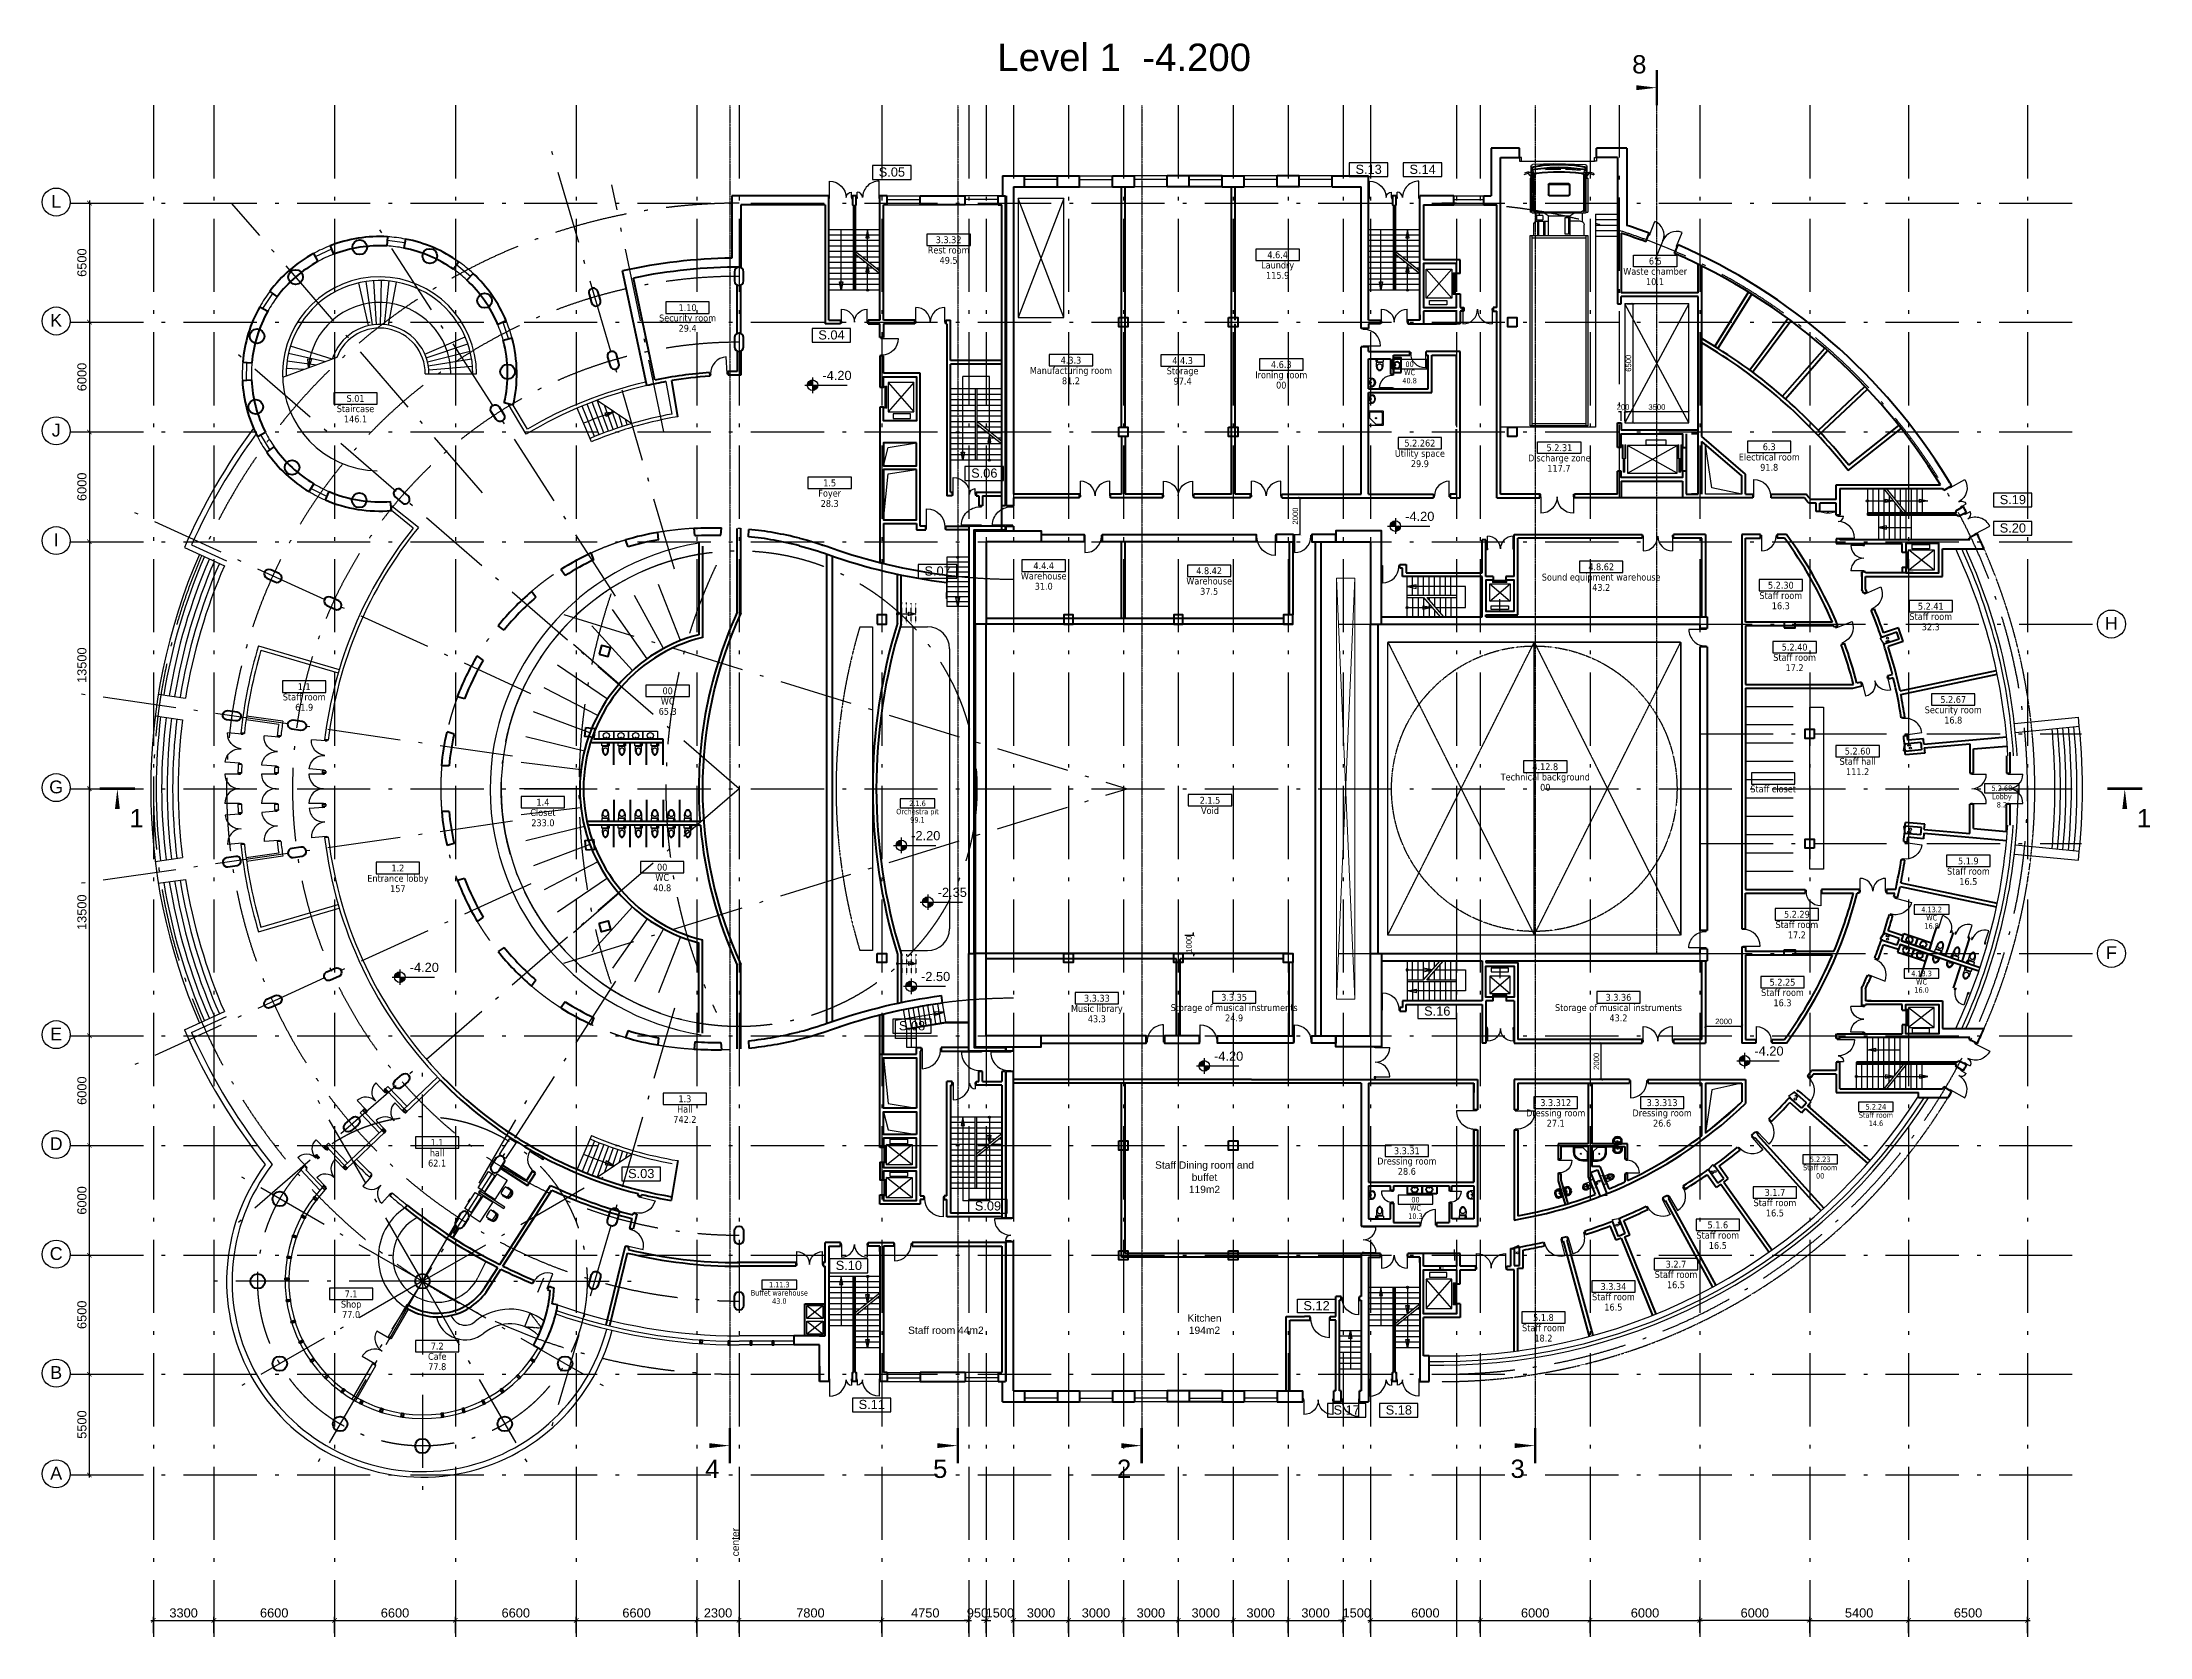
# Model space of a CAD drawing. Header units: millimetres. Extents: x 2558 to 253942, y 1343 to 186042.
# Drawn here: x 2560 to 117725, y 98893 to 186042 of the extents above; entities that cross this region are included whole.
import ezdxf
from ezdxf.enums import TextEntityAlignment as Align

# ---------------------------------------------------------------- set-up
doc = ezdxf.new("R2010")
doc.units = ezdxf.units.MM
for name, pattern in [('DASHED', [0.75, 0.5, -0.25]), ('DOGSL_1', [0]), ('HIDDEN', [0.375, 0.25, -0.125]), ('OSY', [6200, 4000, -1000, 200, -1000])]:
    doc.linetypes.add(name, pattern=pattern)
for name, color, linetype in [('AKS-NUM', 3, 'Continuous'), ('axes', 40, 'OSY'), ('DIM', 4, 'Continuous'), ('dim100', 7, 'Continuous'), ('DV', 70, 'Continuous'), ('dwgmodels.com', 250, 'Continuous'), ('F', 4, 'Continuous'), ('Furniture', 61, 'Continuous'), ('M', 7, 'Continuous'), ('P', 3, 'Continuous'), ('PUN', 7, 'HIDDEN'), ('R', 7, 'Continuous'), ('ST_PENOblock', 3, 'Continuous'), ('T-EXPL pom', 9, 'Continuous'), ('Text', 179, 'Continuous')]:
    doc.layers.add(name, color=color, linetype=linetype)
doc.layers.add('Canal', color=7, linetype='Continuous', true_color=0xafd5d5, plot=False)
doc.layers.add('hide', color=61, linetype='Continuous', lineweight=5, plot=False)
for name, color, linetype, lineweight in [('Kolumns', 5, 'Continuous', 50), ('ST', 5, 'Continuous', 50), ('Technology 2', 6, 'Continuous', 5), ('TEN', 2, 'Continuous', 30)]:
    doc.layers.add(name, color=color, linetype=linetype, lineweight=lineweight)
doc.layers.add('SN', color=7, linetype='Continuous', plot=False)
doc.styles.add('DIM100', font='arial.ttf')
doc.styles.add('dim200', font='arial.ttf')
doc.styles.add('DIM_150', font='arial.ttf')
doc.styles.add('EXPL', font='tahoma.ttf')
doc.dimstyles.new('DIM100', dxfattribs={"dimtxt": 300, "dimasz": 150, "dimexe": 0, "dimexo": 100, "dimgap": 100, "dimtad": 1, "dimdec": 0, "dimzin": 0, "dimdsep": 46, "dimtxsty": 'DIM100', "dimblk": 'ARCHTICK', "dimcen": 200, "dimdle": 0.5, "dimclrt": 256, "dimaunit": 1, "dimazin": 0, "dimtfac": 1, "dimtdec": 0, "dimtix": 1, "dimtofl": 0, "dimtmove": 2, "dimatfit": 0, "dimldrblk": 'DOT', "dimfxl": 0, "dimtvp": 1.5, "dimtolj": 1, "dimtzin": 0, "dimarcsym": 0})
doc.dimstyles.new('DIM200', dxfattribs={"dimtxt": 500, "dimasz": 250, "dimexe": 200, "dimexo": 200, "dimgap": 150, "dimtad": 1, "dimdec": 0, "dimzin": 0, "dimdsep": 46, "dimtxsty": 'dim200', "dimblk": 'ARCHTICK', "dimcen": 100, "dimdle": 150, "dimclrd": 256, "dimclre": 256, "dimclrt": 256, "dimaunit": 1, "dimadec": 4, "dimazin": 0, "dimtfac": 1, "dimtdec": 0, "dimtix": 1, "dimtofl": 0, "dimtmove": 0, "dimatfit": 0, "dimldrblk": 'DOT', "dimfxl": 200, "dimtolj": 1, "dimtzin": 0, "dimarcsym": 0})

msp = doc.modelspace()

# ---------------------------------------------------------------- texts
at = {"layer": 'AKS-NUM', "style": 'DIM100'}
for s, p in [('L', (3326.3, 176990.3)), ('K', (3326.3, 170490.3)), ('J', (3326.3, 164490.3)), ('I', (3326.3, 158490.3)), ('H', (115625.9, 153930.8)), ('G', (3326.3, 144990.3)), ('F', (115625.9, 135930.8)), ('E', (3326.3, 131490.3)), ('D', (3326.3, 125490.3)), ('C', (3326.3, 119490.3)), ('В', (3326.3, 112990.3)), ('A', (3326.3, 107490.3))]:
    msp.add_text(s, height=700, rotation=0, dxfattribs=at).set_placement(p, align=Align.CENTER)
at = {"layer": 'axes', "insert": (40639.6, 104070.6), "char_height": 400, "width": 9678.285, "attachment_point": 8, "rotation": 90, "style": 'DIM_150'}
msp.add_mtext('center', dxfattribs=at)
at = {"layer": 'R', "linetype": 'Continuous', "lineweight": -3, "style": 'dim200'}
for s, p in [('8', (89441.2, 184330.9)), ('1', (7332.1, 143129)), ('1', (117016.4, 143129)), ('4', (38791.2, 107579)), ('5', (51241.2, 107579)), ('2', (61291.2, 107579)), ('3', (82791.2, 107579))]:
    msp.add_text(s, height=1000, dxfattribs=at).set_placement(p)
at = {"layer": 'T-EXPL pom', "style": 'DIM100'}
for s, p in [('S.05', (48989.6, 178693.4)), ('S.13', (75039.6, 178843.4)), ('S.14', (77989.6, 178843.4)), ('S.04', (45689.6, 169793.4)), ('S.06', (54039.6, 162243.4)), ('S.19', (110239.6, 160793.4)), ('S.20', (110239.6, 159243.4)), ('S.07', (51489.6, 156893.4)), ('S.08', (50089.6, 132040.8)), ('S.16', (78789.6, 132843.4)), ('S.03', (35294.6, 123963.4)), ('S.09', (54239.6, 122193.4)), ('S.10', (46639.6, 118943.4)), ('S.12', (72195.1, 116743.4)), ('S.11', (47889.6, 111343.4)), ('S.17', (73839.6, 111043.4)), ('S.18', (76689.6, 111043.4))]:
    msp.add_text(s, height=500, dxfattribs=at).set_placement(p, align=Align.CENTER)
at = {"layer": 'T-EXPL pom', "char_height": 400, "width": 5828.285, "attachment_point": 8, "style": 'DIM_150'}
for s, insert in [('Staff Dining room and buffet \\P119m2', (66070.5, 123138.3)), ('Kitchen\\P194m2', (66070.5, 115443.4)), ('Staff room 44m2', (51939.6, 115443.4))]:
    msp.add_mtext(s, dxfattribs=dict(at, insert=insert))
at = {"layer": 'Text', "style": 'dim200'}
msp.add_text('Level 1  -4.200', height=1500, dxfattribs=at).set_placement((61682.5, 184462.2), align=Align.CENTER)
at = {"layer": 'Text', "style": 'DIM100'}
for s, p in [('-4.20', (45195.6, 167579)), ('-4.20', (77039.6, 159879)), ('-2.20', (50045.6, 142429)), ('-2.35', (51495.6, 139329)), ('-4.20', (22645.6, 135229)), ('-2.50', (50584.1, 134730.9)), ('-4.20', (66595.6, 130379)), ('-4.20', (96120.5, 130660.5))]:
    msp.add_text(s, height=500, dxfattribs=at).set_placement(p)

# ---------------------------------------------------------------- blocks, each defined once
blk = doc.blocks.new('A$C47705284')
at = {"layer": 'hide'}
for points in [[(-1350, 3250), (-2100, 3250), (-2100, 3200), (-1350, 3200)], [(-1350, 3150), (-2100, 3150), (-2100, 3200), (-1350, 3200)], [(-600, 3300), (-1350, 3300), (-1350, 3250), (-600, 3250)], [(-600, 3100), (-1350, 3100), (-1350, 3150), (-600, 3150)], [(-1350, 200), (-2100, 200), (-2100, 150), (-1350, 150)], [(-1350, 100), (-2100, 100), (-2100, 150), (-1350, 150)], [(-600, 250), (-1350, 250), (-1350, 200), (-600, 200)], [(-600, 50), (-1350, 50), (-1350, 100), (-600, 100)]]:
    blk.add_lwpolyline(points, close=True, dxfattribs=at)
at = {"layer": 'P'}
blk.add_lwpolyline([(-2150, 3050), (-650, 3050), (-650, 350), (-2150, 350), (-2150, 3050), (-650, 350), (-2150, 350), (-650, 3050)], dxfattribs=at)
blk.add_lwpolyline([(-600, 2450), (-350, 2450), (-350, 1350), (-600, 1350)], close=True, dxfattribs=at)
at = {"layer": 'ST'}
for p, q in [((-2050, 0), (-2050, -200)), ((-750, 0), (-750, -200))]:
    blk.add_line(p, q, dxfattribs=at)
for points in [[(-2050, 3550), (-2050, 3350), (-2400, 3350), (-2400, 0), (-2050, 0)], [(-750, 0), (0, 0), (0, 3350), (-750, 3350), (-750, 3550)]]:
    blk.add_lwpolyline(points, dxfattribs=at)
blk = doc.blocks.new('77')
at = {"layer": 'DV'}
for p, q in [((50, 0), (50, -700)), ((1450, 0), (1450, -700))]:
    blk.add_line(p, q, dxfattribs=at)
for points in [[(50, 50), (0, 50), (0, -50), (50, -50)], [(1450, 50), (1500, 50), (1500, -50), (1450, -50)]]:
    blk.add_lwpolyline(points, close=True, dxfattribs=at)
for centre, start, end in [((50, 0), 270, 0), ((1450, 0), 180, 270)]:
    blk.add_arc(centre, 700, start, end, dxfattribs=at)
blk = doc.blocks.new('okon')
at = {"layer": 'ST'}
blk.add_lwpolyline([(-50, 0), (50, 0), (50, 200), (-50, 200)], close=True, dxfattribs=at)
blk = doc.blocks.new('90')
at = {"layer": 'DV'}
blk.add_line((50, 0), (50, -900), dxfattribs=at)
for points in [[(50, 50), (50, -50), (0, -50), (0, 50)], [(1000, 50), (1000, -50), (950, -50), (950, 50)]]:
    blk.add_lwpolyline(points, close=True, dxfattribs=at)
blk.add_arc((50, 0), 900, 270, 0, dxfattribs=at)
blk = doc.blocks.new('80')
at = {"layer": 'DV'}
blk.add_line((50, 0), (50, -800), dxfattribs=at)
for points in [[(50, 50), (50, -50), (0, -50), (0, 50)], [(850, 50), (850, -50), (900, -50), (900, 50)]]:
    blk.add_lwpolyline(points, close=True, dxfattribs=at)
blk.add_arc((50, 0), 800, 270, 0, dxfattribs=at)
blk = doc.blocks.new('otmetka')
for p, q in [((-426, 0), (1885, 0)), ((0, 426), (0, -426))]:
    blk.add_line(p, q)
at = {"color": 0}
for p, q in [((-262, 0), (-286, 24)), ((-277, 77), (-76, 278)), ((-172, 0), (-270, 98)), ((-263, 0), (1, 264)), ((-81, 0), (-240, 158)), ((1, 8), (-198, 208)), ((-172, 0), (1, 173)), ((1, 99), (-147, 247)), ((1, 189), (-85, 275)), ((-82, 0), (1, 83)), ((1, -234), (235, 0)), ((1, -144), (145, 0)), ((1, -53), (54, 0)), ((230, -175), (54, 0)), ((264, -119), (145, 0)), ((285, -49), (235, 0)), ((185, -221), (1, -37)), ((131, -257), (1, -128)), ((64, -281), (1, -218)), ((40, -285), (286, -39))]:
    blk.add_line(p, q, dxfattribs=at)
blk.add_circle((0, 0), 288)
blk = doc.blocks.new('88')
at = {"layer": 'DV'}
for p, q in [((0, -50), (800, -50)), ((0, -1650), (800, -1650))]:
    blk.add_line(p, q, dxfattribs=at)
for points in [[(-50, -50), (-50, 0), (50, 0), (50, -50)], [(-50, -1650), (-50, -1700), (50, -1700), (50, -1650)]]:
    blk.add_lwpolyline(points, close=True, dxfattribs=at)
for centre, start, end in [((0, -50), 270, 0), ((0, -1650), 0, 90)]:
    blk.add_arc(centre, 800, start, end, dxfattribs=at)
blk = doc.blocks.new('_ArchTick')
at = {"color": 0, "linetype": 'ByBlock', "const_width": 0.15}
blk.add_lwpolyline([(-0.5, -0.5), (0.5, 0.5)], dxfattribs=at)
blk = doc.blocks.new('*D435')
at = {"layer": 'Defpoints', "color": 0, "transparency": 16777216}
for p in [(87140, 131343), (87740, 131343), (87140, 129343)]:
    blk.add_point(p, dxfattribs=at)
at = {"layer": 'dim100', "color": 0, "lineweight": -2, "transparency": 16777216}
for p, q in [((87240, 131343), (87740, 131343)), ((87740, 129343), (87740, 131344)), ((87240, 129343), (87740, 129343))]:
    blk.add_line(p, q, dxfattribs=at)
at = {"layer": 'dim100', "color": 0, "lineweight": -2, "transparency": 16777216, "xscale": 150, "yscale": 150, "zscale": 150}
for p, rotation in [((87740, 131343), 90), ((87740, 129343), 270)]:
    blk.add_blockref('_ArchTick', p, dxfattribs=dict(at, rotation=rotation))
at = {"layer": 'dim100', "transparency": 16777216, "insert": (87486, 130343), "char_height": 300, "attachment_point": 5, "rotation": 90, "style": 'DIM100'}
blk.add_mtext('\\A1;2000', dxfattribs=at)
blk = doc.blocks.new('_Dot')
at = {"layer": 'P', "color": 0, "lineweight": -2}
blk.add_line((-0.5, 0), (-1, 0), dxfattribs=at)
at = {"layer": 'P', "color": 0, "const_width": 0.5}
blk.add_lwpolyline([(-0.25, 0, 1), (0.25, 0, 1)], format="xyb", close=True, dxfattribs=at)
blk = doc.blocks.new('A$C47DB5B30')
at = {"linetype": 'Continuous'}
for p, q in [((-1887, -505), (-1912, -597)), ((-1641, -507), (-1912, -597)), ((-1665, -432), (-1887, -505)), ((-1722, -470), (-1722, -432)), ((-1373, -470), (-1722, -470)), ((-1438, -778), (-1676, -519)), ((-1641, -507), (-1665, -432)), ((-1488, -793), (-1572, -793)), ((-1572, -793), (-1572, -2649)), ((-1529, -145), (-1529, -793)), ((-1488, -2652), (-1488, -227)), ((-1438, -290), (-1488, -290)), ((-1438, -290), (-1438, -237)), ((-1347, -539), (-1438, -290)), ((-1438, -470), (-1438, -1604)), ((-282, -6), (-1432, -45)), ((-1401, -667), (-1401, -2602)), ((-1361, -2602), (-1361, -676)), ((-718, -303), (-1178, -355)), ((-363, -296), (-718, -303)), ((-593, -1135), (-593, -1703)), ((-551, -300), (-258, -215)), ((-543, -1085), (543, -1085)), ((-527, -1141), (527, -1141)), ((378, -289), (-109, -289)), ((282, -6), (1432, -45)), ((745, -311), (378, -289)), ((517, -297), (810, -237)), ((593, -1135), (593, -1703)), ((1347, -539), (1438, -290)), ((1361, -2602), (1361, -676)), ((1373, -470), (1722, -470)), ((1401, -667), (1401, -2602)), ((1438, -290), (1438, -237)), ((1438, -290), (1488, -290)), ((1438, -470), (1438, -1604)), ((1438, -778), (1676, -519)), ((1488, -2652), (1488, -227)), ((1488, -793), (1572, -793)), ((1529, -145), (1529, -793)), ((1572, -793), (1572, -2649)), ((1641, -507), (1665, -432)), ((1641, -507), (1912, -597)), ((1665, -432), (1887, -505)), ((1722, -470), (1722, -432)), ((-1488, -1687), (-1401, -1687)), ((-1438, -1772), (-1438, -2615)), ((-557, -1171), (-557, -1684)), ((543, -1753), (-543, -1753)), ((527, -1714), (-527, -1714)), ((557, -1171), (557, -1684)), ((1488, -1687), (1401, -1687)), ((1438, -1772), (1438, -2615)), ((-1488, -2649), (-1572, -2649)), ((-1438, -2702), (1438, -2702)), ((-1382, -3919), (-1382, -3331)), ((-1261, -2702), (-1261, -3147)), ((1211, -2621), (-1211, -2621)), ((-1182, -3131), (-606, -3131)), ((-593, -2835), (-818, -2702)), ((-593, -2835), (-593, -3919)), ((593, -2835), (-593, -2835)), ((-334, -2928), (-521, -2928)), ((-521, -2928), (-521, -3841)), ((-334, -3841), (-334, -2928)), ((593, -2835), (818, -2702)), ((593, -2835), (593, -3919)), ((1182, -3131), (606, -3131)), ((771, -3131), (771, -3919)), ((837, -3131), (837, -3919)), ((877, -2828), (1219, -2828)), ((877, -2828), (877, -3062)), ((1219, -3062), (877, -3062)), ((1069, -2828), (1069, -2702)), ((1069, -3062), (1069, -3131)), ((1116, -3131), (1116, -3919)), ((1182, -3131), (1182, -3919)), ((1219, -2828), (1219, -3062)), ((1261, -2702), (1261, -3147)), ((1382, -3919), (1382, -3331)), ((1488, -2649), (1572, -2649)), ((1572, -3919), (-1572, -3919)), ((-1572, -3919), (-1572, -14324)), ((-1472, -3919), (-1472, -14324)), ((1472, -4044), (-1472, -4044)), ((-521, -3841), (-334, -3841)), ((1472, -14324), (1472, -3919)), ((1572, -14324), (1572, -3919)), ((-1572, -14324), (1572, -14324)), ((1472, -14200), (-1472, -14200))]:
    blk.add_line(p, q, dxfattribs=at)
for centre, radius, start, end in [((-1429, -145), 100, 91.97232, 180), ((-1365, -271), 131, 100.05185, 160.13266), ((-1352, -264), 90.2, 98.67433, 162.6241), ((-1307, -391), 118, 98.70811, 158.34871), ((-1316, -435), 134, 96.10412, 139.22587), ((-1221, -667), 180, 90, 180), ((0, -6850), 6850, 90, 101.68676), ((0, -7712), 7660, 90, 100.26932), ((-1211, -676), 150, 90, 180), ((0, -12737), 12506, 90, 96.10412), ((0, -8927), 8753, 90, 98.70811), ((0, -11469), 11050, 83.65798, 96.34202), ((10, -11508), 11050, 83.65798, 96.34202), ((-543, -1135), 50, 90, 180), ((-527, -1171), 30, 90, 180), ((0, -6850), 6850, 78.31324, 90), ((0, -7712), 7660, 79.73068, 90), ((0, -8927), 8753, 81.29189, 90), ((0, -12737), 12506, 83.89588, 90), ((527, -1171), 30, 0, 90), ((543, -1135), 50, 0, 90), ((1211, -676), 150, 0, 90), ((1221, -667), 180, 0, 90), ((1307, -391), 118, 21.65129, 81.29189), ((1316, -435), 134, 40.77413, 83.89588), ((1352, -264), 90.2, 17.3759, 81.32567), ((1365, -271), 131, 19.86734, 79.94815), ((1429, -145), 100, 0, 88.02768), ((-543, -1703), 50, 180, 270), ((-527, -1684), 30, 180, 270), ((527, -1684), 30, 270, 0), ((543, -1703), 50, 270, 0), ((-1438, -2652), 50, 180, 270), ((-1182, -3331), 200, 90, 180), ((-1211, -2471), 150, 180, 270), ((-1261, -2602), 100, 180, 270), ((1182, -3331), 200, 0, 90), ((1211, -2471), 150, 270, 0), ((1261, -2602), 100, 270, 0), ((1438, -2652), 50, 270, 0)]:
    blk.add_arc(centre, radius, start, end, dxfattribs=at)
blk = doc.blocks.new('W7')
at = {"layer": 'SN'}
for points in [[(191, 164), (379, 164), (392, 164), (401, 157), (403, 147), (403, 138), (403, 0), (0, 0), (0, 126), (0, 141), (5, 160), (18, 164), (36, 164)], [(196, 198), (362, 198), (368, 243), (372, 277), (374, 291), (375, 312), (376, 324), (376, 358), (374, 397), (370, 433), (360, 483), (349, 518), (332, 556), (317, 582), (306, 598), (289, 619), (270, 638), (251, 654), (240, 661), (225, 667), (212, 669), (202, 670), (188, 669), (176, 666), (156, 657), (134, 639), (112, 616), (90, 588), (72, 559), (53, 516), (44, 486), (36, 449), (30, 406), (27, 366), (27, 330), (28, 306), (30, 279), (34, 249), (37, 224), (40, 198)], [(317, 353), (323, 368), (326, 382), (329, 410), (328, 437), (325, 460), (320, 485), (312, 512), (300, 537), (284, 564), (264, 589), (252, 601), (237, 612), (223, 617), (210, 620), (199, 620), (184, 619), (171, 614), (158, 607), (145, 595), (126, 574), (110, 550), (99, 531), (94, 519), (87, 500), (83, 484), (80, 474), (77, 456), (75, 440), (74, 422), (74, 408), (74, 394), (77, 379), (84, 356), (93, 339), (103, 325), (117, 312), (131, 302), (143, 295), (157, 290), (180, 284), (193, 283), (210, 283), (224, 285), (238, 287), (256, 294), (270, 300), (284, 311), (300, 325), (310, 339)]]:
    blk.add_lwpolyline(points, close=True, dxfattribs=at)
blk.add_lwpolyline([(0, 106), (73, 106), (86, 101), (92, 93), (94, 83), (94, 74), (93, 62), (86, 52), (78, 48), (71, 47), (71, 47), (0, 47)], dxfattribs=at)
blk = doc.blocks.new('W1')
at = {"color": 7}
blk.add_lwpolyline([(0, 436.5), (800, 436.5), (800, 0), (0, 0), (0, 0), (0, 436.5)], close=True, dxfattribs=at)
for centre, radius in [((400, 200), 172.5), ((400, 100), 18.1)]:
    blk.add_circle(centre, radius, dxfattribs=at)
blk = doc.blocks.new('99')
at = {"layer": 'DV'}
for p, q in [((0, -50), (900, -50)), ((0, -1850), (900, -1850))]:
    blk.add_line(p, q, dxfattribs=at)
for points in [[(-150, -50), (-150, 0), (0, 0), (0, -50)], [(-150, -1850), (-150, -1900), (0, -1900), (0, -1850)]]:
    blk.add_lwpolyline(points, close=True, dxfattribs=at)
for centre, start, end in [((0, -50), 270, 0), ((0, -1850), 0, 90)]:
    blk.add_arc(centre, 900, start, end, dxfattribs=at)
blk = doc.blocks.new('nomkom')
blk.add_lwpolyline([(-950, 0), (950, 0), (950, 500), (-950, 500)], close=True)
at = {"style": 'EXPL'}
for tag, height, p in [('NO_LEGEND', 300, (0, 100)), ('ROOM_NAME', 200, (0, -350)), ('AREA', 300, (0, -800))]:
    blk.add_attdef(tag, text='', height=height, dxfattribs=at).set_placement(p, align=Align.CENTER)
blk = doc.blocks.new('100')
at = {"layer": 'DV'}
blk.add_line((50, -50), (50, -1050), dxfattribs=at)
for points in [[(50, 50), (50, -50), (0, -50), (0, 50)], [(1100, 50), (1100, -50), (1050, -50), (1050, 50)]]:
    blk.add_lwpolyline(points, close=True, dxfattribs=at)
blk.add_arc((50, -50), 1000, 270, 0, dxfattribs=at)
blk = doc.blocks.new('93')
at = {"layer": 'DV'}
for p, q in [((50, 0), (50, -900)), ((1250, 0), (1250, -300))]:
    blk.add_line(p, q, dxfattribs=at)
for points in [[(50, 50), (50, -50), (0, -50), (0, 50)], [(1300, 50), (1300, -50), (1250, -50), (1250, 50)]]:
    blk.add_lwpolyline(points, close=True, dxfattribs=at)
for centre, radius, start, end in [((50, 0), 900, 270, 0), ((1250, 0), 300, 180, 270)]:
    blk.add_arc(centre, radius, start, end, dxfattribs=at)
blk = doc.blocks.new('w33')
for p, q in [((-553, 20), (-553, 210)), ((-323, 0), (-323, 171)), ((-93, 20), (-93, 210))]:
    blk.add_line(p, q)
blk.add_circle((-323, 107), 18)
for centre, start, end in [((-533, 20), 180, 270), ((-113, 20), 270, 0)]:
    blk.add_arc(centre, 20, start, end)
blk.add_ellipse((-323, 210), major_axis=(-230, 0), ratio=0.701058, start_param=3.1415927, end_param=6.2831853)
blk.add_ellipse((-323, 194), major_axis=(190, 0), ratio=0.693554)
at = {"layer": 'SN', "color": 7}
blk.add_line((-533, 0), (-113, 0), dxfattribs=at)
blk = doc.blocks.new('A$C497D624B')
at = {"layer": 'hide'}
for points in [[(250, 1790), (700, 1790), (700, 1740), (250, 1740)], [(250, 1720), (700, 1720), (700, 1670), (250, 1670)], [(1150, 1790), (700, 1790), (700, 1740), (1150, 1740)], [(1150, 1720), (700, 1720), (700, 1670), (1150, 1670)]]:
    blk.add_lwpolyline(points, close=True, dxfattribs=at)
at = {"layer": 'P'}
blk.add_lwpolyline([(150, 1650), (1250, 1650), (1250, 250), (150, 250), (150, 1650), (1250, 250), (150, 250), (1250, 1650)], dxfattribs=at)
blk.add_lwpolyline([(1300, 1450), (1550, 1450), (1550, 500), (1300, 500)], close=True, dxfattribs=at)
at = {"layer": 'ST'}
blk.add_lwpolyline([(300, 2000), (300, 1800), (0, 1800), (0, 0), (1600, 0), (1600, 1800), (1100, 1800), (1100, 2000)], dxfattribs=at)
blk = doc.blocks.new('*D379')
at = {"layer": 'Defpoints', "color": 0, "transparency": 16777216}
for p in [(93140, 99793), (87140, 98893), (93140, 98893)]:
    blk.add_point(p, dxfattribs=at)
at = {"layer": 'DIM', "lineweight": -2, "transparency": 16777216}
for p, q in [((86990, 99793), (93290, 99793)), ((87140, 99093), (87140, 99993)), ((93140, 99093), (93140, 99993))]:
    blk.add_line(p, q, dxfattribs=at)
at = {"layer": 'DIM', "lineweight": -2, "transparency": 16777216, "xscale": 250, "yscale": 250, "zscale": 250, "rotation": 180}
blk.add_blockref('_ArchTick', (87140, 99793), dxfattribs=at)
at = {"layer": 'DIM', "lineweight": -2, "transparency": 16777216, "xscale": 250, "yscale": 250, "zscale": 250}
blk.add_blockref('_ArchTick', (93140, 99793), dxfattribs=at)
at = {"layer": 'DIM', "transparency": 16777216, "insert": (90140, 100199), "char_height": 500, "attachment_point": 5, "style": 'dim200'}
blk.add_mtext('\\A1;6000', dxfattribs=at)
blk = doc.blocks.new('*D380')
at = {"layer": 'Defpoints', "color": 0, "transparency": 16777216}
for p in [(87140, 99793), (81140, 98893), (87140, 98893)]:
    blk.add_point(p, dxfattribs=at)
at = {"layer": 'DIM', "lineweight": -2, "transparency": 16777216}
for p, q in [((80990, 99793), (87290, 99793)), ((81140, 99093), (81140, 99993)), ((87140, 99093), (87140, 99993))]:
    blk.add_line(p, q, dxfattribs=at)
at = {"layer": 'DIM', "lineweight": -2, "transparency": 16777216, "xscale": 250, "yscale": 250, "zscale": 250, "rotation": 180}
blk.add_blockref('_ArchTick', (81140, 99793), dxfattribs=at)
at = {"layer": 'DIM', "lineweight": -2, "transparency": 16777216, "xscale": 250, "yscale": 250, "zscale": 250}
blk.add_blockref('_ArchTick', (87140, 99793), dxfattribs=at)
at = {"layer": 'DIM', "transparency": 16777216, "insert": (84140, 100199), "char_height": 500, "attachment_point": 5, "style": 'dim200'}
blk.add_mtext('\\A1;6000', dxfattribs=at)
blk = doc.blocks.new('*D381')
at = {"layer": 'Defpoints', "color": 0, "transparency": 16777216}
for p in [(81140, 99793), (75140, 98893), (81140, 98893)]:
    blk.add_point(p, dxfattribs=at)
at = {"layer": 'DIM', "lineweight": -2, "transparency": 16777216}
for p, q in [((74990, 99793), (81290, 99793)), ((75140, 99093), (75140, 99993)), ((81140, 99093), (81140, 99993))]:
    blk.add_line(p, q, dxfattribs=at)
at = {"layer": 'DIM', "lineweight": -2, "transparency": 16777216, "xscale": 250, "yscale": 250, "zscale": 250, "rotation": 180}
blk.add_blockref('_ArchTick', (75140, 99793), dxfattribs=at)
at = {"layer": 'DIM', "lineweight": -2, "transparency": 16777216, "xscale": 250, "yscale": 250, "zscale": 250}
blk.add_blockref('_ArchTick', (81140, 99793), dxfattribs=at)
at = {"layer": 'DIM', "transparency": 16777216, "insert": (78140, 100199), "char_height": 500, "attachment_point": 5, "style": 'dim200'}
blk.add_mtext('\\A1;6000', dxfattribs=at)
blk = doc.blocks.new('*D382')
at = {"layer": 'Defpoints', "color": 0, "transparency": 16777216}
for p in [(58640, 99793), (55640, 98893), (58640, 98893)]:
    blk.add_point(p, dxfattribs=at)
at = {"layer": 'DIM', "lineweight": -2, "transparency": 16777216}
for p, q in [((55490, 99793), (58790, 99793)), ((55640, 99093), (55640, 99993)), ((58640, 99093), (58640, 99993))]:
    blk.add_line(p, q, dxfattribs=at)
at = {"layer": 'DIM', "lineweight": -2, "transparency": 16777216, "xscale": 250, "yscale": 250, "zscale": 250, "rotation": 180}
blk.add_blockref('_ArchTick', (55640, 99793), dxfattribs=at)
at = {"layer": 'DIM', "lineweight": -2, "transparency": 16777216, "xscale": 250, "yscale": 250, "zscale": 250}
blk.add_blockref('_ArchTick', (58640, 99793), dxfattribs=at)
at = {"layer": 'DIM', "transparency": 16777216, "insert": (57140, 100199), "char_height": 500, "attachment_point": 5, "style": 'dim200'}
blk.add_mtext('\\A1;3000', dxfattribs=at)
blk = doc.blocks.new('*D383')
at = {"layer": 'Defpoints', "color": 0, "transparency": 16777216}
for p in [(38340, 99793), (31740, 98893), (38340, 98893)]:
    blk.add_point(p, dxfattribs=at)
at = {"layer": 'DIM', "lineweight": -2, "transparency": 16777216}
for p, q in [((31590, 99793), (38490, 99793)), ((31740, 99093), (31740, 99993)), ((38340, 99093), (38340, 99993))]:
    blk.add_line(p, q, dxfattribs=at)
at = {"layer": 'DIM', "lineweight": -2, "transparency": 16777216, "xscale": 250, "yscale": 250, "zscale": 250, "rotation": 180}
blk.add_blockref('_ArchTick', (31740, 99793), dxfattribs=at)
at = {"layer": 'DIM', "lineweight": -2, "transparency": 16777216, "xscale": 250, "yscale": 250, "zscale": 250}
blk.add_blockref('_ArchTick', (38340, 99793), dxfattribs=at)
at = {"layer": 'DIM', "transparency": 16777216, "insert": (35040, 100199), "char_height": 500, "attachment_point": 5, "style": 'dim200'}
blk.add_mtext('\\A1;6600', dxfattribs=at)
blk = doc.blocks.new('*D384')
at = {"layer": 'Defpoints', "color": 0, "transparency": 16777216}
for p in [(31740, 99793), (25140, 98893), (31740, 98893)]:
    blk.add_point(p, dxfattribs=at)
at = {"layer": 'DIM', "lineweight": -2, "transparency": 16777216}
for p, q in [((24990, 99793), (31890, 99793)), ((25140, 99093), (25140, 99993)), ((31740, 99093), (31740, 99993))]:
    blk.add_line(p, q, dxfattribs=at)
at = {"layer": 'DIM', "lineweight": -2, "transparency": 16777216, "xscale": 250, "yscale": 250, "zscale": 250, "rotation": 180}
blk.add_blockref('_ArchTick', (25140, 99793), dxfattribs=at)
at = {"layer": 'DIM', "lineweight": -2, "transparency": 16777216, "xscale": 250, "yscale": 250, "zscale": 250}
blk.add_blockref('_ArchTick', (31740, 99793), dxfattribs=at)
at = {"layer": 'DIM', "transparency": 16777216, "insert": (28440, 100199), "char_height": 500, "attachment_point": 5, "style": 'dim200'}
blk.add_mtext('\\A1;6600', dxfattribs=at)
blk = doc.blocks.new('*D385')
at = {"layer": 'Defpoints', "color": 0, "transparency": 16777216}
for p in [(25140, 99793), (18540, 98893), (25140, 98893)]:
    blk.add_point(p, dxfattribs=at)
at = {"layer": 'DIM', "lineweight": -2, "transparency": 16777216}
for p, q in [((18390, 99793), (25290, 99793)), ((18540, 99093), (18540, 99993)), ((25140, 99093), (25140, 99993))]:
    blk.add_line(p, q, dxfattribs=at)
at = {"layer": 'DIM', "lineweight": -2, "transparency": 16777216, "xscale": 250, "yscale": 250, "zscale": 250, "rotation": 180}
blk.add_blockref('_ArchTick', (18540, 99793), dxfattribs=at)
at = {"layer": 'DIM', "lineweight": -2, "transparency": 16777216, "xscale": 250, "yscale": 250, "zscale": 250}
blk.add_blockref('_ArchTick', (25140, 99793), dxfattribs=at)
at = {"layer": 'DIM', "transparency": 16777216, "insert": (21840, 100199), "char_height": 500, "attachment_point": 5, "style": 'dim200'}
blk.add_mtext('\\A1;6600', dxfattribs=at)
blk = doc.blocks.new('*D386')
at = {"layer": 'Defpoints', "color": 0, "transparency": 16777216}
for p in [(18540, 99793), (11940, 98893), (18540, 98893)]:
    blk.add_point(p, dxfattribs=at)
at = {"layer": 'DIM', "lineweight": -2, "transparency": 16777216}
for p, q in [((11790, 99793), (18690, 99793)), ((11940, 99093), (11940, 99993)), ((18540, 99093), (18540, 99993))]:
    blk.add_line(p, q, dxfattribs=at)
at = {"layer": 'DIM', "lineweight": -2, "transparency": 16777216, "xscale": 250, "yscale": 250, "zscale": 250, "rotation": 180}
blk.add_blockref('_ArchTick', (11940, 99793), dxfattribs=at)
at = {"layer": 'DIM', "lineweight": -2, "transparency": 16777216, "xscale": 250, "yscale": 250, "zscale": 250}
blk.add_blockref('_ArchTick', (18540, 99793), dxfattribs=at)
at = {"layer": 'DIM', "transparency": 16777216, "insert": (15240, 100199), "char_height": 500, "attachment_point": 5, "style": 'dim200'}
blk.add_mtext('\\A1;6600', dxfattribs=at)
blk = doc.blocks.new('*D387')
at = {"layer": 'Defpoints', "color": 0, "transparency": 16777216}
for p in [(11940, 99793), (8640, 98893), (11940, 98893)]:
    blk.add_point(p, dxfattribs=at)
at = {"layer": 'DIM', "lineweight": -2, "transparency": 16777216}
for p, q in [((8490, 99793), (12090, 99793)), ((8640, 99093), (8640, 99993)), ((11940, 99093), (11940, 99993))]:
    blk.add_line(p, q, dxfattribs=at)
at = {"layer": 'DIM', "lineweight": -2, "transparency": 16777216, "xscale": 250, "yscale": 250, "zscale": 250, "rotation": 180}
blk.add_blockref('_ArchTick', (8640, 99793), dxfattribs=at)
at = {"layer": 'DIM', "lineweight": -2, "transparency": 16777216, "xscale": 250, "yscale": 250, "zscale": 250}
blk.add_blockref('_ArchTick', (11940, 99793), dxfattribs=at)
at = {"layer": 'DIM', "transparency": 16777216, "insert": (10290, 100199), "char_height": 500, "attachment_point": 5, "style": 'dim200'}
blk.add_mtext('\\A1;3300', dxfattribs=at)
blk = doc.blocks.new('*D388')
at = {"layer": 'Defpoints', "color": 0, "transparency": 16777216}
for p in [(67640, 99793), (64640, 98893), (67640, 98893)]:
    blk.add_point(p, dxfattribs=at)
at = {"layer": 'DIM', "lineweight": -2, "transparency": 16777216}
for p, q in [((64490, 99793), (67790, 99793)), ((64640, 99093), (64640, 99993)), ((67640, 99093), (67640, 99993))]:
    blk.add_line(p, q, dxfattribs=at)
at = {"layer": 'DIM', "lineweight": -2, "transparency": 16777216, "xscale": 250, "yscale": 250, "zscale": 250, "rotation": 180}
blk.add_blockref('_ArchTick', (64640, 99793), dxfattribs=at)
at = {"layer": 'DIM', "lineweight": -2, "transparency": 16777216, "xscale": 250, "yscale": 250, "zscale": 250}
blk.add_blockref('_ArchTick', (67640, 99793), dxfattribs=at)
at = {"layer": 'DIM', "transparency": 16777216, "insert": (66140, 100199), "char_height": 500, "attachment_point": 5, "style": 'dim200'}
blk.add_mtext('\\A1;3000', dxfattribs=at)
blk = doc.blocks.new('*D389')
at = {"layer": 'Defpoints', "color": 0, "transparency": 16777216}
for p in [(70640, 99793), (67640, 98893), (70640, 98893)]:
    blk.add_point(p, dxfattribs=at)
at = {"layer": 'DIM', "lineweight": -2, "transparency": 16777216}
for p, q in [((67490, 99793), (70790, 99793)), ((67640, 99093), (67640, 99993)), ((70640, 99093), (70640, 99993))]:
    blk.add_line(p, q, dxfattribs=at)
at = {"layer": 'DIM', "lineweight": -2, "transparency": 16777216, "xscale": 250, "yscale": 250, "zscale": 250, "rotation": 180}
blk.add_blockref('_ArchTick', (67640, 99793), dxfattribs=at)
at = {"layer": 'DIM', "lineweight": -2, "transparency": 16777216, "xscale": 250, "yscale": 250, "zscale": 250}
blk.add_blockref('_ArchTick', (70640, 99793), dxfattribs=at)
at = {"layer": 'DIM', "transparency": 16777216, "insert": (69140, 100199), "char_height": 500, "attachment_point": 5, "style": 'dim200'}
blk.add_mtext('\\A1;3000', dxfattribs=at)
blk = doc.blocks.new('*D390')
at = {"layer": 'Defpoints', "color": 0, "transparency": 16777216}
for p in [(48440, 99793), (40640, 98893), (48440, 98893)]:
    blk.add_point(p, dxfattribs=at)
at = {"layer": 'DIM', "lineweight": -2, "transparency": 16777216}
for p, q in [((40490, 99793), (48590, 99793)), ((40640, 99093), (40640, 99993)), ((48440, 99093), (48440, 99993))]:
    blk.add_line(p, q, dxfattribs=at)
at = {"layer": 'DIM', "lineweight": -2, "transparency": 16777216, "xscale": 250, "yscale": 250, "zscale": 250, "rotation": 180}
blk.add_blockref('_ArchTick', (40640, 99793), dxfattribs=at)
at = {"layer": 'DIM', "lineweight": -2, "transparency": 16777216, "xscale": 250, "yscale": 250, "zscale": 250}
blk.add_blockref('_ArchTick', (48440, 99793), dxfattribs=at)
at = {"layer": 'DIM', "transparency": 16777216, "insert": (44540, 100199), "char_height": 500, "attachment_point": 5, "style": 'dim200'}
blk.add_mtext('\\A1;7800', dxfattribs=at)
blk = doc.blocks.new('*D391')
at = {"layer": 'Defpoints', "color": 0, "transparency": 16777216}
for p in [(40640, 99793), (38340, 98893), (40640, 98893)]:
    blk.add_point(p, dxfattribs=at)
at = {"layer": 'DIM', "lineweight": -2, "transparency": 16777216}
for p, q in [((38190, 99793), (40790, 99793)), ((38340, 99093), (38340, 99993)), ((40640, 99093), (40640, 99993))]:
    blk.add_line(p, q, dxfattribs=at)
at = {"layer": 'DIM', "lineweight": -2, "transparency": 16777216, "xscale": 250, "yscale": 250, "zscale": 250, "rotation": 180}
blk.add_blockref('_ArchTick', (38340, 99793), dxfattribs=at)
at = {"layer": 'DIM', "lineweight": -2, "transparency": 16777216, "xscale": 250, "yscale": 250, "zscale": 250}
blk.add_blockref('_ArchTick', (40640, 99793), dxfattribs=at)
at = {"layer": 'DIM', "transparency": 16777216, "insert": (39490, 100199), "char_height": 500, "attachment_point": 5, "style": 'dim200'}
blk.add_mtext('\\A1;2300', dxfattribs=at)
blk = doc.blocks.new('*D392')
at = {"layer": 'Defpoints', "color": 0, "transparency": 16777216}
for p in [(4090, 145243), (5140, 145243), (4090, 131743)]:
    blk.add_point(p, dxfattribs=at)
at = {"layer": 'DIM', "lineweight": -2, "transparency": 16777216}
for p, q in [((4290, 145243), (5340, 145243)), ((5140, 131593), (5140, 145393)), ((4290, 131743), (5340, 131743))]:
    blk.add_line(p, q, dxfattribs=at)
at = {"layer": 'DIM', "lineweight": -2, "transparency": 16777216, "xscale": 250, "yscale": 250, "zscale": 250}
for p, rotation in [((5140, 145243), 90), ((5140, 131743), 270)]:
    blk.add_blockref('_ArchTick', p, dxfattribs=dict(at, rotation=rotation))
at = {"layer": 'DIM', "transparency": 16777216, "insert": (4734, 138493), "char_height": 500, "attachment_point": 5, "rotation": 90, "style": 'dim200'}
blk.add_mtext('\\A1;13500', dxfattribs=at)
blk = doc.blocks.new('*D393')
at = {"layer": 'Defpoints', "color": 0, "transparency": 16777216}
for p in [(4090, 158743), (4090, 145243), (5140, 145243)]:
    blk.add_point(p, dxfattribs=at)
at = {"layer": 'DIM', "lineweight": -2, "transparency": 16777216}
for p, q in [((4290, 158743), (5340, 158743)), ((5140, 158893), (5140, 145093)), ((4290, 145243), (5340, 145243))]:
    blk.add_line(p, q, dxfattribs=at)
at = {"layer": 'DIM', "lineweight": -2, "transparency": 16777216, "xscale": 250, "yscale": 250, "zscale": 250}
for p, rotation in [((5140, 158743), 90), ((5140, 145243), 270)]:
    blk.add_blockref('_ArchTick', p, dxfattribs=dict(at, rotation=rotation))
at = {"layer": 'DIM', "transparency": 16777216, "insert": (4734, 151993), "char_height": 500, "attachment_point": 5, "rotation": 90, "style": 'dim200'}
blk.add_mtext('\\A1;13500', dxfattribs=at)
blk = doc.blocks.new('*D394')
at = {"layer": 'Defpoints', "color": 0, "transparency": 16777216}
for p in [(4090, 125743), (5140, 125743), (4090, 119743)]:
    blk.add_point(p, dxfattribs=at)
at = {"layer": 'DIM', "lineweight": -2, "transparency": 16777216}
for p, q in [((4290, 125743), (5340, 125743)), ((5140, 119593), (5140, 125893)), ((4290, 119743), (5340, 119743))]:
    blk.add_line(p, q, dxfattribs=at)
at = {"layer": 'DIM', "lineweight": -2, "transparency": 16777216, "xscale": 250, "yscale": 250, "zscale": 250}
for p, rotation in [((5140, 125743), 90), ((5140, 119743), 270)]:
    blk.add_blockref('_ArchTick', p, dxfattribs=dict(at, rotation=rotation))
at = {"layer": 'DIM', "transparency": 16777216, "insert": (4734, 122743), "char_height": 500, "attachment_point": 5, "rotation": 90, "style": 'dim200'}
blk.add_mtext('\\A1;6000', dxfattribs=at)
blk = doc.blocks.new('*D395')
at = {"layer": 'Defpoints', "color": 0, "transparency": 16777216}
for p in [(4090, 131743), (5140, 131743), (4090, 125743)]:
    blk.add_point(p, dxfattribs=at)
at = {"layer": 'DIM', "lineweight": -2, "transparency": 16777216}
for p, q in [((4290, 131743), (5340, 131743)), ((5140, 125593), (5140, 131893)), ((4290, 125743), (5340, 125743))]:
    blk.add_line(p, q, dxfattribs=at)
at = {"layer": 'DIM', "lineweight": -2, "transparency": 16777216, "xscale": 250, "yscale": 250, "zscale": 250}
for p, rotation in [((5140, 131743), 90), ((5140, 125743), 270)]:
    blk.add_blockref('_ArchTick', p, dxfattribs=dict(at, rotation=rotation))
at = {"layer": 'DIM', "transparency": 16777216, "insert": (4734, 128743), "char_height": 500, "attachment_point": 5, "rotation": 90, "style": 'dim200'}
blk.add_mtext('\\A1;6000', dxfattribs=at)
blk = doc.blocks.new('*D396')
at = {"layer": 'Defpoints', "color": 0, "transparency": 16777216}
for p in [(4090, 177243), (4090, 170743), (5140, 170743)]:
    blk.add_point(p, dxfattribs=at)
at = {"layer": 'DIM', "lineweight": -2, "transparency": 16777216}
for p, q in [((5140, 177393), (5140, 170593)), ((4290, 177243), (5340, 177243)), ((4290, 170743), (5340, 170743))]:
    blk.add_line(p, q, dxfattribs=at)
at = {"layer": 'DIM', "lineweight": -2, "transparency": 16777216, "xscale": 250, "yscale": 250, "zscale": 250}
for p, rotation in [((5140, 177243), 90), ((5140, 170743), 270)]:
    blk.add_blockref('_ArchTick', p, dxfattribs=dict(at, rotation=rotation))
at = {"layer": 'DIM', "transparency": 16777216, "insert": (4734, 173993), "char_height": 500, "attachment_point": 5, "rotation": 90, "style": 'dim200'}
blk.add_mtext('\\A1;6500', dxfattribs=at)
blk = doc.blocks.new('*D397')
at = {"layer": 'Defpoints', "color": 0, "transparency": 16777216}
for p in [(4090, 170743), (4090, 164743), (5140, 164743)]:
    blk.add_point(p, dxfattribs=at)
at = {"layer": 'DIM', "lineweight": -2, "transparency": 16777216}
for p, q in [((4290, 170743), (5340, 170743)), ((5140, 170893), (5140, 164593)), ((4290, 164743), (5340, 164743))]:
    blk.add_line(p, q, dxfattribs=at)
at = {"layer": 'DIM', "lineweight": -2, "transparency": 16777216, "xscale": 250, "yscale": 250, "zscale": 250}
for p, rotation in [((5140, 170743), 90), ((5140, 164743), 270)]:
    blk.add_blockref('_ArchTick', p, dxfattribs=dict(at, rotation=rotation))
at = {"layer": 'DIM', "transparency": 16777216, "insert": (4734, 167743), "char_height": 500, "attachment_point": 5, "rotation": 90, "style": 'dim200'}
blk.add_mtext('\\A1;6000', dxfattribs=at)
blk = doc.blocks.new('*D398')
at = {"layer": 'Defpoints', "color": 0, "transparency": 16777216}
for p in [(4090, 164743), (4090, 158743), (5140, 158743)]:
    blk.add_point(p, dxfattribs=at)
at = {"layer": 'DIM', "lineweight": -2, "transparency": 16777216}
for p, q in [((4290, 164743), (5340, 164743)), ((5140, 164893), (5140, 158593)), ((4290, 158743), (5340, 158743))]:
    blk.add_line(p, q, dxfattribs=at)
at = {"layer": 'DIM', "lineweight": -2, "transparency": 16777216, "xscale": 250, "yscale": 250, "zscale": 250}
for p, rotation in [((5140, 164743), 90), ((5140, 158743), 270)]:
    blk.add_blockref('_ArchTick', p, dxfattribs=dict(at, rotation=rotation))
at = {"layer": 'DIM', "transparency": 16777216, "insert": (4734, 161743), "char_height": 500, "attachment_point": 5, "rotation": 90, "style": 'dim200'}
blk.add_mtext('\\A1;6000', dxfattribs=at)
blk = doc.blocks.new('*D399')
at = {"layer": 'Defpoints', "color": 0, "transparency": 16777216}
for p in [(4090, 119743), (5140, 119743), (4090, 113243)]:
    blk.add_point(p, dxfattribs=at)
at = {"layer": 'DIM', "lineweight": -2, "transparency": 16777216}
for p, q in [((5140, 113093), (5140, 119893)), ((4290, 119743), (5340, 119743)), ((4290, 113243), (5340, 113243))]:
    blk.add_line(p, q, dxfattribs=at)
at = {"layer": 'DIM', "lineweight": -2, "transparency": 16777216, "xscale": 250, "yscale": 250, "zscale": 250}
for p, rotation in [((5140, 119743), 90), ((5140, 113243), 270)]:
    blk.add_blockref('_ArchTick', p, dxfattribs=dict(at, rotation=rotation))
at = {"layer": 'DIM', "transparency": 16777216, "insert": (4734, 116493), "char_height": 500, "attachment_point": 5, "rotation": 90, "style": 'dim200'}
blk.add_mtext('\\A1;6500', dxfattribs=at)
blk = doc.blocks.new('*D400')
at = {"layer": 'Defpoints', "color": 0, "transparency": 16777216}
for p in [(4090, 113243), (5140, 113243), (4090, 107743)]:
    blk.add_point(p, dxfattribs=at)
at = {"layer": 'DIM', "lineweight": -2, "transparency": 16777216}
for p, q in [((4290, 113243), (5340, 113243)), ((5140, 107593), (5140, 113393)), ((4290, 107743), (5340, 107743))]:
    blk.add_line(p, q, dxfattribs=at)
at = {"layer": 'DIM', "lineweight": -2, "transparency": 16777216, "xscale": 250, "yscale": 250, "zscale": 250}
for p, rotation in [((5140, 113243), 90), ((5140, 107743), 270)]:
    blk.add_blockref('_ArchTick', p, dxfattribs=dict(at, rotation=rotation))
at = {"layer": 'DIM', "transparency": 16777216, "insert": (4734, 110493), "char_height": 500, "attachment_point": 5, "rotation": 90, "style": 'dim200'}
blk.add_mtext('\\A1;5500', dxfattribs=at)
blk = doc.blocks.new('*D401')
at = {"layer": 'Defpoints', "color": 0, "transparency": 16777216}
for p in [(75140, 99793), (73640, 98893), (75140, 98893)]:
    blk.add_point(p, dxfattribs=at)
at = {"layer": 'DIM', "lineweight": -2, "transparency": 16777216}
for p, q in [((73640, 99793), (73390, 99793)), ((73640, 99093), (73640, 99993)), ((75140, 99093), (75140, 99993)), ((75140, 99793), (75390, 99793))]:
    blk.add_line(p, q, dxfattribs=at)
at = {"layer": 'DIM', "lineweight": -2, "transparency": 16777216, "xscale": 250, "yscale": 250, "zscale": 250}
blk.add_blockref('_ArchTick', (73640, 99793), dxfattribs=at)
at = {"layer": 'DIM', "lineweight": -2, "transparency": 16777216, "xscale": 250, "yscale": 250, "zscale": 250, "rotation": 180}
blk.add_blockref('_ArchTick', (75140, 99793), dxfattribs=at)
at = {"layer": 'DIM', "transparency": 16777216, "insert": (74390, 100199), "char_height": 500, "attachment_point": 5, "style": 'dim200'}
blk.add_mtext('\\A1;1500', dxfattribs=at)
blk = doc.blocks.new('*D402')
at = {"layer": 'Defpoints', "color": 0, "transparency": 16777216}
for p in [(73640, 99793), (70640, 98893), (73640, 98893)]:
    blk.add_point(p, dxfattribs=at)
at = {"layer": 'DIM', "lineweight": -2, "transparency": 16777216}
for p, q in [((70490, 99793), (73790, 99793)), ((70640, 99093), (70640, 99993)), ((73640, 99093), (73640, 99993))]:
    blk.add_line(p, q, dxfattribs=at)
at = {"layer": 'DIM', "lineweight": -2, "transparency": 16777216, "xscale": 250, "yscale": 250, "zscale": 250, "rotation": 180}
blk.add_blockref('_ArchTick', (70640, 99793), dxfattribs=at)
at = {"layer": 'DIM', "lineweight": -2, "transparency": 16777216, "xscale": 250, "yscale": 250, "zscale": 250}
blk.add_blockref('_ArchTick', (73640, 99793), dxfattribs=at)
at = {"layer": 'DIM', "transparency": 16777216, "insert": (72140, 100199), "char_height": 500, "attachment_point": 5, "style": 'dim200'}
blk.add_mtext('\\A1;3000', dxfattribs=at)
blk = doc.blocks.new('*D403')
at = {"layer": 'Defpoints', "color": 0, "transparency": 16777216}
for p in [(61640, 99793), (58640, 98893), (61640, 98893)]:
    blk.add_point(p, dxfattribs=at)
at = {"layer": 'DIM', "lineweight": -2, "transparency": 16777216}
for p, q in [((58490, 99793), (61790, 99793)), ((58640, 99093), (58640, 99993)), ((61640, 99093), (61640, 99993))]:
    blk.add_line(p, q, dxfattribs=at)
at = {"layer": 'DIM', "lineweight": -2, "transparency": 16777216, "xscale": 250, "yscale": 250, "zscale": 250, "rotation": 180}
blk.add_blockref('_ArchTick', (58640, 99793), dxfattribs=at)
at = {"layer": 'DIM', "lineweight": -2, "transparency": 16777216, "xscale": 250, "yscale": 250, "zscale": 250}
blk.add_blockref('_ArchTick', (61640, 99793), dxfattribs=at)
at = {"layer": 'DIM', "transparency": 16777216, "insert": (60140, 100199), "char_height": 500, "attachment_point": 5, "style": 'dim200'}
blk.add_mtext('\\A1;3000', dxfattribs=at)
blk = doc.blocks.new('*D404')
at = {"layer": 'Defpoints', "color": 0, "transparency": 16777216}
for p in [(64640, 99793), (61640, 98893), (64640, 98893)]:
    blk.add_point(p, dxfattribs=at)
at = {"layer": 'DIM', "lineweight": -2, "transparency": 16777216}
for p, q in [((61490, 99793), (64790, 99793)), ((61640, 99093), (61640, 99993)), ((64640, 99093), (64640, 99993))]:
    blk.add_line(p, q, dxfattribs=at)
at = {"layer": 'DIM', "lineweight": -2, "transparency": 16777216, "xscale": 250, "yscale": 250, "zscale": 250, "rotation": 180}
blk.add_blockref('_ArchTick', (61640, 99793), dxfattribs=at)
at = {"layer": 'DIM', "lineweight": -2, "transparency": 16777216, "xscale": 250, "yscale": 250, "zscale": 250}
blk.add_blockref('_ArchTick', (64640, 99793), dxfattribs=at)
at = {"layer": 'DIM', "transparency": 16777216, "insert": (63140, 100199), "char_height": 500, "attachment_point": 5, "style": 'dim200'}
blk.add_mtext('\\A1;3000', dxfattribs=at)
blk = doc.blocks.new('*D478')
at = {"layer": 'Defpoints', "color": 0, "transparency": 16777216}
for p in [(89040, 165843), (89040, 165243), (92540, 165243)]:
    blk.add_point(p, dxfattribs=at)
at = {"layer": 'dim100', "color": 0, "lineweight": -2, "transparency": 16777216}
for p, q in [((92540, 165843), (89039, 165843)), ((89040, 165343), (89040, 165843)), ((92540, 165343), (92540, 165843))]:
    blk.add_line(p, q, dxfattribs=at)
at = {"layer": 'dim100', "color": 0, "lineweight": -2, "transparency": 16777216, "xscale": 150, "yscale": 150, "zscale": 150, "rotation": 180}
blk.add_blockref('_ArchTick', (89040, 165843), dxfattribs=at)
at = {"layer": 'dim100', "color": 0, "lineweight": -2, "transparency": 16777216, "xscale": 150, "yscale": 150, "zscale": 150}
blk.add_blockref('_ArchTick', (92540, 165843), dxfattribs=at)
at = {"layer": 'dim100', "transparency": 16777216, "insert": (90790, 166097), "char_height": 300, "attachment_point": 5, "style": 'DIM100'}
blk.add_mtext('\\A1;3500', dxfattribs=at)
blk = doc.blocks.new('*D479')
at = {"layer": 'Defpoints', "color": 0, "transparency": 16777216}
for p in [(89040, 171743), (89490, 171743), (89040, 165243)]:
    blk.add_point(p, dxfattribs=at)
at = {"layer": 'dim100', "color": 0, "lineweight": -2, "transparency": 16777216}
for p, q in [((89140, 171743), (89490, 171743)), ((89490, 165243), (89490, 171744)), ((89140, 165243), (89490, 165243))]:
    blk.add_line(p, q, dxfattribs=at)
at = {"layer": 'dim100', "color": 0, "lineweight": -2, "transparency": 16777216, "xscale": 150, "yscale": 150, "zscale": 150}
for p, rotation in [((89490, 171743), 90), ((89490, 165243), 270)]:
    blk.add_blockref('_ArchTick', p, dxfattribs=dict(at, rotation=rotation))
at = {"layer": 'dim100', "transparency": 16777216, "insert": (89236, 168493), "char_height": 300, "attachment_point": 5, "rotation": 90, "style": 'DIM100'}
blk.add_mtext('\\A1;6500', dxfattribs=at)
blk = doc.blocks.new('*D480')
at = {"layer": 'Defpoints', "color": 0, "transparency": 16777216}
for p in [(88840, 165843), (88840, 165243), (89040, 165243)]:
    blk.add_point(p, dxfattribs=at)
at = {"layer": 'dim100', "color": 0, "lineweight": -2, "transparency": 16777216}
for p, q in [((88840, 165843), (88690, 165843)), ((88840, 165343), (88840, 165843)), ((89040, 165343), (89040, 165843)), ((89040, 165843), (89190, 165843))]:
    blk.add_line(p, q, dxfattribs=at)
at = {"layer": 'dim100', "color": 0, "lineweight": -2, "transparency": 16777216, "xscale": 150, "yscale": 150, "zscale": 150}
blk.add_blockref('_ArchTick', (88840, 165843), dxfattribs=at)
at = {"layer": 'dim100', "color": 0, "lineweight": -2, "transparency": 16777216, "xscale": 150, "yscale": 150, "zscale": 150, "rotation": 180}
blk.add_blockref('_ArchTick', (89040, 165843), dxfattribs=at)
at = {"layer": 'dim100', "transparency": 16777216, "insert": (88940, 166097), "char_height": 300, "attachment_point": 5, "style": 'DIM100'}
blk.add_mtext('\\A1;200', dxfattribs=at)
blk = doc.blocks.new('A$C61B65F7C')
at = {"layer": 'hide'}
for points in [[(-1900, 1740), (-1300, 1740), (-1300, 1690), (-1900, 1690)], [(-1900, 1670), (-1300, 1670), (-1300, 1620), (-1900, 1620)], [(-700, 1740), (-1300, 1740), (-1300, 1690), (-700, 1690)], [(-700, 1669), (-1300, 1669), (-1300, 1619), (-700, 1619)]]:
    blk.add_lwpolyline(points, close=True, dxfattribs=at)
at = {"layer": 'P'}
blk.add_lwpolyline([(-2100, 1550), (-500, 1550), (-500, 150), (-2100, 150), (-2100, 1550), (-500, 150), (-2100, 150), (-500, 1550)], dxfattribs=at)
blk.add_lwpolyline([(-387, 1277), (-137, 1277), (-137, 327), (-387, 327)], close=True, dxfattribs=at)
at = {"layer": 'ST'}
blk.add_lwpolyline([(-1850, 2000), (-1850, 1800), (-2400, 1800), (-2400, 0), (0, 0), (0, 1800), (-750, 1800), (-750, 2000)], dxfattribs=at)
blk = doc.blocks.new('A$C7EA548E2')
at = {"layer": 'hide'}
for points in [[(-1191, -10), (-775, -10), (-775, -60), (-1191, -60)], [(-1191, -80), (-775, -80), (-775, -130), (-1191, -130)], [(-391, -10), (-775, -10), (-775, -60), (-391, -60)], [(-391, -80), (-775, -80), (-775, -130), (-391, -130)]]:
    blk.add_lwpolyline(points, close=True, dxfattribs=at)
at = {"layer": 'M', "linetype": 'Continuous'}
blk.add_line((-775, -1700), (-775, -1050), dxfattribs=at)
at = {"layer": 'P'}
blk.add_lwpolyline([(-1325, -200), (-225, -200), (-225, -1150), (-1325, -1150), (-1325, -200), (-225, -1150), (-1325, -1150), (-225, -200)], dxfattribs=at)
blk.add_lwpolyline([(-300, -1400), (-300, -1600), (-1250, -1600), (-1250, -1400)], close=True, dxfattribs=at)
at = {"layer": 'ST'}
blk.add_lwpolyline([(-1141, 200), (-1141, 0), (-1550, 0), (-1550, -1700), (0, -1700), (0, 0), (-441, 0), (-441, 200)], dxfattribs=at)
blk = doc.blocks.new('*D271')
at = {"layer": 'Defpoints', "color": 0, "transparency": 16777216}
for p in [(93440, 131343), (95440, 132271), (95440, 131343)]:
    blk.add_point(p, dxfattribs=at)
at = {"layer": 'dim100', "color": 0, "lineweight": -2, "transparency": 16777216}
for p, q in [((93439, 132271), (95440, 132271)), ((93440, 131443), (93440, 132271)), ((95440, 131443), (95440, 132271))]:
    blk.add_line(p, q, dxfattribs=at)
at = {"layer": 'dim100', "color": 0, "lineweight": -2, "transparency": 16777216, "xscale": 150, "yscale": 150, "zscale": 150, "rotation": 180}
blk.add_blockref('_ArchTick', (93440, 132271), dxfattribs=at)
at = {"layer": 'dim100', "color": 0, "lineweight": -2, "transparency": 16777216, "xscale": 150, "yscale": 150, "zscale": 150}
blk.add_blockref('_ArchTick', (95440, 132271), dxfattribs=at)
at = {"layer": 'dim100', "transparency": 16777216, "insert": (94440, 132524), "char_height": 300, "attachment_point": 5, "style": 'DIM100'}
blk.add_mtext('\\A1;2000', dxfattribs=at)
blk = doc.blocks.new('*D272')
at = {"layer": 'Defpoints', "color": 0, "transparency": 16777216}
for p in [(93140, 99793), (93140, 98893), (99140, 98893)]:
    blk.add_point(p, dxfattribs=at)
at = {"layer": 'DIM', "lineweight": -2, "transparency": 16777216}
for p, q in [((99290, 99793), (92990, 99793)), ((93140, 99093), (93140, 99993)), ((99140, 99093), (99140, 99993))]:
    blk.add_line(p, q, dxfattribs=at)
at = {"layer": 'DIM', "lineweight": -2, "transparency": 16777216, "xscale": 250, "yscale": 250, "zscale": 250, "rotation": 180}
blk.add_blockref('_ArchTick', (93140, 99793), dxfattribs=at)
at = {"layer": 'DIM', "lineweight": -2, "transparency": 16777216, "xscale": 250, "yscale": 250, "zscale": 250}
blk.add_blockref('_ArchTick', (99140, 99793), dxfattribs=at)
at = {"layer": 'DIM', "transparency": 16777216, "insert": (96140, 100199), "char_height": 500, "attachment_point": 5, "style": 'dim200'}
blk.add_mtext('\\A1;6000', dxfattribs=at)
blk = doc.blocks.new('*D273')
at = {"layer": 'Defpoints', "color": 0, "transparency": 16777216}
for p in [(104540, 99793), (99140, 98893), (104540, 98893)]:
    blk.add_point(p, dxfattribs=at)
at = {"layer": 'DIM', "lineweight": -2, "transparency": 16777216}
for p, q in [((98990, 99793), (104690, 99793)), ((99140, 99093), (99140, 99993)), ((104540, 99093), (104540, 99993))]:
    blk.add_line(p, q, dxfattribs=at)
at = {"layer": 'DIM', "lineweight": -2, "transparency": 16777216, "xscale": 250, "yscale": 250, "zscale": 250, "rotation": 180}
blk.add_blockref('_ArchTick', (99140, 99793), dxfattribs=at)
at = {"layer": 'DIM', "lineweight": -2, "transparency": 16777216, "xscale": 250, "yscale": 250, "zscale": 250}
blk.add_blockref('_ArchTick', (104540, 99793), dxfattribs=at)
at = {"layer": 'DIM', "transparency": 16777216, "insert": (101840, 100199), "char_height": 500, "attachment_point": 5, "style": 'dim200'}
blk.add_mtext('\\A1;5400', dxfattribs=at)
blk = doc.blocks.new('*D274')
at = {"layer": 'Defpoints', "color": 0, "transparency": 16777216}
for p in [(111040, 99793), (104540, 98893), (111040, 98893)]:
    blk.add_point(p, dxfattribs=at)
at = {"layer": 'DIM', "lineweight": -2, "transparency": 16777216}
for p, q in [((104390, 99793), (111190, 99793)), ((104540, 99093), (104540, 99993)), ((111040, 99093), (111040, 99993))]:
    blk.add_line(p, q, dxfattribs=at)
at = {"layer": 'DIM', "lineweight": -2, "transparency": 16777216, "xscale": 250, "yscale": 250, "zscale": 250, "rotation": 180}
blk.add_blockref('_ArchTick', (104540, 99793), dxfattribs=at)
at = {"layer": 'DIM', "lineweight": -2, "transparency": 16777216, "xscale": 250, "yscale": 250, "zscale": 250}
blk.add_blockref('_ArchTick', (111040, 99793), dxfattribs=at)
at = {"layer": 'DIM', "transparency": 16777216, "insert": (107790, 100199), "char_height": 500, "attachment_point": 5, "style": 'dim200'}
blk.add_mtext('\\A1;6500', dxfattribs=at)
blk = doc.blocks.new('*D284')
at = {"layer": 'Defpoints', "color": 0, "transparency": 16777216}
for p in [(70640, 161143), (71290, 161143), (70640, 159143)]:
    blk.add_point(p, dxfattribs=at)
at = {"layer": 'dim100', "color": 0, "lineweight": -2, "transparency": 16777216}
for p, q in [((70740, 161143), (71290, 161143)), ((71290, 159143), (71290, 161144)), ((70740, 159143), (71290, 159143))]:
    blk.add_line(p, q, dxfattribs=at)
at = {"layer": 'dim100', "color": 0, "lineweight": -2, "transparency": 16777216, "xscale": 150, "yscale": 150, "zscale": 150}
for p, rotation in [((71290, 161143), 90), ((71290, 159143), 270)]:
    blk.add_blockref('_ArchTick', p, dxfattribs=dict(at, rotation=rotation))
at = {"layer": 'dim100', "transparency": 16777216, "insert": (71036, 160143), "char_height": 300, "attachment_point": 5, "rotation": 90, "style": 'DIM100'}
blk.add_mtext('\\A1;2000', dxfattribs=at)
blk = doc.blocks.new('60')
at = {"layer": 'DV'}
blk.add_line((50, 0), (50, -600), dxfattribs=at)
for points in [[(50, 50), (0, 50), (0, -50), (50, -50)], [(700, 50), (650, 50), (650, -50), (700, -50)]]:
    blk.add_lwpolyline(points, close=True, dxfattribs=at)
blk.add_arc((50, 0), 600, 270, 0, dxfattribs=at)
blk = doc.blocks.new('A$C724B65FA')
for points in [[(-70, 400), (-70, 370), (0, 370), (0, 400)], [(-70, 30), (-70, 0), (0, 0), (0, 30)], [(82, 360), (0, 30), (-19, 35), (63, 365)]]:
    blk.add_lwpolyline(points, close=True)
blk.add_arc((0, 30), 340, 75.96376, 90.00005)
blk = doc.blocks.new('CLO')
for p, q in [((0, 150), (274, 174)), ((0, 150), (0, 0)), ((0, -150), (0, 0)), ((217, -20), (217, 20)), ((237, 40), (264, 40)), ((294, -10), (294, 10)), ((0, -150), (274, -174)), ((237, -40), (264, -40))]:
    blk.add_line(p, q)
at = {"linetype": 'HIDDEN', "ltscale": 100}
blk.add_line((0, 0, 0), (487, 0, 0), dxfattribs=at)
for centre in [(90, 78), (90, -78)]:
    blk.add_circle(centre, 7.5)
for centre, radius, start, end in [((256, 14), 99, 134.44502, 181.63596), ((-225, 0), 382, 0, 1.63596), ((-225, 0), 382, 358.36404, 0), ((256, 14), 89, 134.44502, 181.63596), ((-225, 0), 392, 0, 1.63596), ((-225, 0), 392, 358.36404, 0), ((270, -1), 120, 106.78457, 134.44502), ((270, -1), 110, 106.78457, 134.44502), ((237, 20), 20, 90, 180), ((299, -97), 220, 53.93341, 106.78457), ((299, -97), 210, 53.93341, 106.78457), ((264, 10), 30, 0, 90), ((301, -82), 257, 52.21847, 95.97794), ((370, 0), 90, 0, 53.93341), ((370, 0), 90, 306.06659, 0), ((370, 0), 100, 0, 53.93341), ((370, 0), 100, 306.06659, 0), ((370, 0), 150, 0, 53.93341), ((370, 0), 150, 306.06659, 0), ((256, -14), 99, 178.36404, 225.55498), ((256, -14), 89, 178.36404, 225.55498), ((270, 1), 120, 225.55498, 253.21543), ((270, 1), 110, 225.55498, 253.21543), ((237, -20), 20, 180, 270), ((299, 97), 220, 253.21543, 306.06659), ((299, 97), 210, 253.21543, 306.06659), ((264, -10), 30, 270, 0), ((301, 82), 257, 264.02206, 307.78153)]:
    blk.add_arc(centre, radius, start, end)
blk = doc.blocks.new('A$C37EF07C6')
at = {"linetype": 'HIDDEN', "ltscale": 0.3, "elevation": 0}
blk.add_lwpolyline([(-245, 35), (-245, 175), (245, 175), (245, 35)], close=True, dxfattribs=at)
at = {"rotation": 269.9999999733196}
blk.add_blockref('CLO', (0, 0, 0), dxfattribs=at)
blk = doc.blocks.new('70')
at = {"layer": 'DV'}
blk.add_line((50, 0), (50, -700), dxfattribs=at)
for points in [[(50, 50), (0, 50), (0, -50), (50, -50)], [(800, 50), (750, 50), (750, -50), (800, -50)]]:
    blk.add_lwpolyline(points, close=True, dxfattribs=at)
blk.add_arc((50, 0), 700, 270, 0, dxfattribs=at)
blk = doc.blocks.new('W4')
at = {"layer": 'SN'}
for points in [[(50, 800), (750, 800, -0.4142136), (800, 750), (800, 50, -0.4142136), (750, 0), (50, 0, -0.4142136), (0, 50), (0, 750, -0.4142136)], [(421, 740), (690, 740, -0.4142136), (740, 690), (740, 110, -0.4142136), (690, 60), (110, 60, -0.4142136), (60, 110), (60, 379, -0.1989124), (75, 415), (385, 725, -0.1989124)]]:
    blk.add_lwpolyline(points, format="xyb", close=True, dxfattribs=at)
blk.add_circle((400, 400), 30, dxfattribs=at)
blk = doc.blocks.new('A$C43583891')
at = {"layer": 'axes'}
for p, q in [((-89872, 34644), (-96774, 58151)), ((-93108, 33166), (-106354, 53776)), ((-86350, 22650), (-114313, 46880)), ((-97720, 27843), (-120006, 38020)), ((-98723, 24429), (-122973, 27916)), ((-86350, 22650), (-114313, -1580)), ((-98723, 20871), (-122973, 17384)), ((-97720, 17457), (-120006, 7280)), ((-93108, 12134), (-106354, -8476)), ((-89872, 10656), (-96774, -12851))]:
    blk.add_line(p, q, dxfattribs=at)
for radius in [28000, 24400]:
    blk.add_arc((-86350, 22650), radius, 90, 270, dxfattribs=at)
at = {"layer": 'Kolumns'}
for points in [[(-86100, 50900, 1), (-86600, 50900), (-86600, 50400, 1), (-86100, 50400)], [(-94069, 49826, 1), (-94549, 49685), (-94408, 49205, 1), (-93928, 49346)], [(-86100, 47300, 1), (-86600, 47300), (-86600, 46800, 1), (-86100, 46800)], [(-93055, 46372, 1), (-93535, 46231), (-93394, 45751, 1), (-92914, 45892)], [(-99887, 43252, -1), (-99466, 43522), (-99196, 43101, -1), (-99617, 42831)], [(-104816, 38981, 1), (-105143, 38603), (-104765, 38276, 1), (-104438, 38654)], [(-111943, 34613, 1), (-112151, 34158), (-111696, 33950, 1), (-111488, 34405)], [(-108669, 33117, 1), (-108876, 32663), (-108421, 32455, 1), (-108214, 32910)], [(-114348, 26423, -1), (-114277, 26918), (-113782, 26847, -1), (-113853, 26352)], [(-110785, 25911, -1), (-110714, 26406), (-110219, 26334, -1), (-110290, 25839)], [(-114348, 18877, 1), (-114277, 18382), (-113782, 18453, 1), (-113853, 18948)], [(-110785, 19389, 1), (-110714, 18894), (-110219, 18966, 1), (-110290, 19461)], [(-108669, 12183, -1), (-108876, 12637), (-108421, 12845, -1), (-108214, 12390)], [(-111943, 10687, -1), (-112151, 11142), (-111696, 11350, -1), (-111488, 10895)], [(-104816, 6319, -1), (-105143, 6697), (-104765, 7024, -1), (-104438, 6646)], [(-107536, 3961, -1), (-107864, 4339), (-107486, 4667, -1), (-107158, 4289)], [(-99887, 2048, 1), (-99466, 1778), (-99196, 2199, 1), (-99617, 2469)], [(-101833, -980, 1), (-101413, -1251), (-101142, -830, 1), (-101563, -560)], [(-93055, -1072, -1), (-93535, -931), (-93394, -451, -1), (-92914, -592)], [(-86100, -2000, -1), (-86600, -2000), (-86600, -1500, -1), (-86100, -1500)], [(-94069, -4526, -1), (-94549, -4385), (-94408, -3905, -1), (-93928, -4046)], [(-86100, -5600, -1), (-86600, -5600), (-86600, -5100, -1), (-86100, -5100)]]:
    blk.add_lwpolyline(points, format="xyb", close=True, dxfattribs=at)
blk = doc.blocks.new('C430')
at = {"linetype": 'DOGSL_1'}
for p, q in [((82, 190), (-210, 216)), ((211, 220), (160, 197)), ((82, -190), (-210, -216)), ((211, -220), (160, -197))]:
    blk.add_line(p, q, dxfattribs=at)
at = {"linetype": 'Continuous'}
for p, q in [((-129, 231), (-129, 261)), ((174, 204), (143, 248)), ((-129, -231), (-129, -261)), ((174, -204), (143, -248))]:
    blk.add_line(p, q, dxfattribs=at)
for p, q in [((-129, 261), (140, 242)), ((-129, 231), (165, 212)), ((-129, -231), (165, -212)), ((-129, -261), (140, -242))]:
    blk.add_line(p, q)
for centre, radius, start, end in [((685, 0), 947, 168.42302, 191.57698), ((-76, 0), 361, 322.5632, 37.43652)]:
    blk.add_arc(centre, radius, start, end)
at = {"linetype": 'DOGSL_1'}
for centre, radius, start, end in [((-173, 159), 76.7, 142.32138, 155.77215), ((-212, 189), 27.4, 86.02792, 142.32118), ((77, 154), 36.8, 56.37104, 82.25153), ((81, 157), 32.5, 24.27527, 58.99464), ((-173, -159), 76.7, 204.22785, 217.67862), ((-212, -189), 27.4, 217.67882, 273.97208), ((77, -154), 36.8, 277.74847, 303.62896), ((81, -157), 32.5, 301.00536, 335.72473)]:
    blk.add_arc(centre, radius, start, end, dxfattribs=at)
at = {"linetype": 'Continuous'}
for centre, radius, start, end in [((-415, 1), 552, 342.00385, 17.8524), ((-150, 0), 368, 327.63711, 32.36289)]:
    blk.add_arc(centre, radius, start, end, dxfattribs=at)
blk = doc.blocks.new('W55')
at = {"layer": 'SN'}
blk.add_line((-200, 0), (200, 0), dxfattribs=at)
blk.add_lwpolyline([(200, 0, 0.0581695), (184, 141, 0.0718055), (141, 247, 0.1065062), (70, 327, 0.1581043), (0, 350, 0.1581043), (-70, 327, 0.1065062), (-141, 247, 0.0718055), (-184, 141, 0.0581695), (-200, 0, 0.0581695)], format="xyb", dxfattribs=at)
blk.add_circle((0, 90), 20, dxfattribs=at)
for centre, radius, start, end in [((-86, 119), 50, 166.33653, 244.58087), ((208, 48), 352, 150.25512, 166.33653), ((0, 300), 250, 244.58087, 295.41913), ((80, 121), 205, 125.93737, 150.25512), ((0, 231), 68.8, 90, 125.93737), ((0, 231), 68.8, 54.06263, 90), ((-80, 121), 205, 29.74488, 54.06263), ((-208, 48), 352, 13.66347, 29.74488), ((86, 119), 50, 295.41913, 13.66347)]:
    blk.add_arc(centre, radius, start, end, dxfattribs=at)
blk = doc.blocks.new('w4-1')
at = {"layer": 'SN'}
for points in [[(-50, 0), (-750, 0, -0.4142136), (-800, 50), (-800, 300, -0.4142136), (-300, 800), (-50, 800, -0.4142136), (0, 750), (0, 50, -0.4142136)], [(-321, 60), (-690, 60, -0.4142136), (-740, 110), (-740, 300, -0.4142209), (-300, 740), (-110, 740, -0.4142136), (-60, 690), (-60, 321, -0.1989124), (-75, 285), (-285, 75, -0.1989124)]]:
    blk.add_lwpolyline(points, format="xyb", close=True, dxfattribs=at)
blk.add_circle((-400, 400), 30, dxfattribs=at)
blk = doc.blocks.new('W3-3')
at = {"color": 7}
for p, q in [((-230, 20), (-230, 210)), ((-210, 0), (210, 0)), ((0, 0), (0, 171)), ((230, 20), (230, 210))]:
    blk.add_line(p, q, dxfattribs=at)
blk.add_circle((0, 107), 18, dxfattribs=at)
for centre, start, end in [((-210, 20), 180, 270), ((210, 20), 270, 0)]:
    blk.add_arc(centre, 20, start, end, dxfattribs=at)
blk.add_ellipse((0, 210), major_axis=(-230, 0), ratio=0.701058, start_param=3.1415927, end_param=6.2831853, dxfattribs=at)
blk.add_ellipse((0, 194), major_axis=(190, 0), ratio=0.693554, dxfattribs=at)
blk = doc.blocks.new('*D328')
at = {"layer": 'Defpoints', "color": 0, "transparency": 16777216}
for p in [(55640, 99793), (54140, 98893), (55640, 98893)]:
    blk.add_point(p, dxfattribs=at)
at = {"layer": 'DIM', "lineweight": -2, "transparency": 16777216}
for p, q in [((54140, 99793), (53890, 99793)), ((54140, 99093), (54140, 99993)), ((55640, 99093), (55640, 99993)), ((55640, 99793), (55890, 99793))]:
    blk.add_line(p, q, dxfattribs=at)
at = {"layer": 'DIM', "lineweight": -2, "transparency": 16777216, "xscale": 250, "yscale": 250, "zscale": 250}
blk.add_blockref('_ArchTick', (54140, 99793), dxfattribs=at)
at = {"layer": 'DIM', "lineweight": -2, "transparency": 16777216, "xscale": 250, "yscale": 250, "zscale": 250, "rotation": 180}
blk.add_blockref('_ArchTick', (55640, 99793), dxfattribs=at)
at = {"layer": 'DIM', "transparency": 16777216, "insert": (54890, 100199), "char_height": 500, "attachment_point": 5, "style": 'dim200'}
blk.add_mtext('\\A1;1500', dxfattribs=at)
blk = doc.blocks.new('*D329')
at = {"layer": 'Defpoints', "color": 0, "transparency": 16777216}
for p in [(53190, 99793), (48440, 98893), (53190, 98893)]:
    blk.add_point(p, dxfattribs=at)
at = {"layer": 'DIM', "lineweight": -2, "transparency": 16777216}
for p, q in [((48290, 99793), (53340, 99793)), ((48440, 99093), (48440, 99993)), ((53190, 99093), (53190, 99993))]:
    blk.add_line(p, q, dxfattribs=at)
at = {"layer": 'DIM', "lineweight": -2, "transparency": 16777216, "xscale": 250, "yscale": 250, "zscale": 250, "rotation": 180}
blk.add_blockref('_ArchTick', (48440, 99793), dxfattribs=at)
at = {"layer": 'DIM', "lineweight": -2, "transparency": 16777216, "xscale": 250, "yscale": 250, "zscale": 250}
blk.add_blockref('_ArchTick', (53190, 99793), dxfattribs=at)
at = {"layer": 'DIM', "transparency": 16777216, "insert": (50815, 100199), "char_height": 500, "attachment_point": 5, "style": 'dim200'}
blk.add_mtext('\\A1;4750', dxfattribs=at)
blk = doc.blocks.new('*D330')
at = {"layer": 'Defpoints', "color": 0, "transparency": 16777216}
for p in [(54140, 99793), (53190, 98893), (54140, 98893)]:
    blk.add_point(p, dxfattribs=at)
at = {"layer": 'DIM', "lineweight": -2, "transparency": 16777216}
for p, q in [((53190, 99793), (52940, 99793)), ((53190, 99093), (53190, 99993)), ((54140, 99093), (54140, 99993)), ((54140, 99793), (54390, 99793))]:
    blk.add_line(p, q, dxfattribs=at)
at = {"layer": 'DIM', "lineweight": -2, "transparency": 16777216, "xscale": 250, "yscale": 250, "zscale": 250}
blk.add_blockref('_ArchTick', (53190, 99793), dxfattribs=at)
at = {"layer": 'DIM', "lineweight": -2, "transparency": 16777216, "xscale": 250, "yscale": 250, "zscale": 250, "rotation": 180}
blk.add_blockref('_ArchTick', (54140, 99793), dxfattribs=at)
at = {"layer": 'DIM', "transparency": 16777216, "insert": (53665, 100199), "char_height": 500, "attachment_point": 5, "style": 'dim200'}
blk.add_mtext('\\A1;950', dxfattribs=at)
blk = doc.blocks.new('*D347')
at = {"layer": 'Defpoints', "color": 0, "transparency": 16777216}
for p in [(64890, 137243), (65473, 137243), (64890, 136243)]:
    blk.add_point(p, dxfattribs=at)
at = {"layer": 'dim100', "color": 0, "lineweight": -2, "transparency": 16777216}
for p, q in [((64990, 137243), (65473, 137243)), ((65473, 137243), (65473, 137393)), ((64990, 136243), (65473, 136243)), ((65473, 136243), (65473, 136093))]:
    blk.add_line(p, q, dxfattribs=at)
at = {"layer": 'dim100', "color": 0, "lineweight": -2, "transparency": 16777216, "xscale": 150, "yscale": 150, "zscale": 150}
for p, rotation in [((65473, 137243), 270), ((65473, 136243), 90)]:
    blk.add_blockref('_ArchTick', p, dxfattribs=dict(at, rotation=rotation))
at = {"layer": 'dim100', "transparency": 16777216, "insert": (65220, 136743), "char_height": 300, "attachment_point": 5, "rotation": 90, "style": 'DIM100'}
blk.add_mtext('\\A1;1000', dxfattribs=at)

# ---------------------------------------------------------------- dimensions: what is measured, and where the dimension line sits
at = {"layer": 'DIM'}
for base, p1, p2, angle, picture, middle in [((5139.6, 170743.4), (4089.6, 177243.4), (4089.6, 170743.4), 270, '*D396', (4734.4, 173993.4)), ((5139.6, 164743.4), (4089.6, 170743.4), (4089.6, 164743.4), 270, '*D397', (4734.4, 167743.4)), ((5139.6, 158743.4), (4089.6, 164743.4), (4089.6, 158743.4), 270, '*D398', (4734.4, 161743.4)), ((5139.6, 145243.4), (4089.6, 158743.4), (4089.6, 145243.4), 270, '*D393', (4734.2, 151993.4)), ((5139.6, 145243.4), (4089.6, 131743.4), (4089.6, 145243.4), 90, '*D392', (4734.2, 138493.4)), ((5139.6, 131743.4), (4089.6, 125743.4), (4089.6, 131743.4), 90, '*D395', (4734.4, 128743.4)), ((5139.6, 125743.4), (4089.6, 119743.4), (4089.6, 125743.4), 90, '*D394', (4734.4, 122743.4)), ((5139.6, 119743.4), (4089.6, 113243.4), (4089.6, 119743.4), 90, '*D399', (4734.4, 116493.4)), ((5139.6, 113243.4), (4089.6, 107743.4), (4089.6, 113243.4), 90, '*D400', (4734.4, 110493.4))]:
    dim = msp.add_linear_dim(base=base, p1=p1, p2=p2, angle=angle, dimstyle='DIM200', dxfattribs=at)
    dim.commit()
    dim.dimension.update_dxf_attribs({"geometry": picture, "text_midpoint": middle})
for base, p1, p2, picture, middle in [((11939.6, 99793.4), (8639.6, 98893.4), (11939.6, 98893.4), '*D387', (10289.6, 100198.9)), ((18539.6, 99793.4), (11939.6, 98893.4), (18539.6, 98893.4), '*D386', (15239.6, 100198.7)), ((25139.6, 99793.4), (18539.6, 98893.4), (25139.6, 98893.4), '*D385', (21839.6, 100198.7)), ((31739.6, 99793.4), (25139.6, 98893.4), (31739.6, 98893.4), '*D384', (28439.6, 100198.7)), ((38339.6, 99793.4), (31739.6, 98893.4), (38339.6, 98893.4), '*D383', (35039.6, 100198.7)), ((40639.6, 99793.4), (38339.6, 98893.4), (40639.6, 98893.4), '*D391', (39489.6, 100198.9)), ((48439.6, 99793.4), (40639.6, 98893.4), (48439.6, 98893.4), '*D390', (44539.6, 100198.7)), ((53189.6, 99793.4), (48439.6, 98893.4), (53189.6, 98893.4), '*D329', (50814.6, 100198.7)), ((54139.6, 99793.4), (53189.6, 98893.4), (54139.6, 98893.4), '*D330', (53664.6, 100198.7)), ((55639.6, 99793.4), (54139.6, 98893.4), (55639.6, 98893.4), '*D328', (54889.6, 100198.7)), ((58639.6, 99793.4), (55639.6, 98893.4), (58639.6, 98893.4), '*D382', (57139.6, 100198.9)), ((61639.6, 99793.4), (58639.6, 98893.4), (61639.6, 98893.4), '*D403', (60139.6, 100198.9)), ((64639.6, 99793.4), (61639.6, 98893.4), (64639.6, 98893.4), '*D404', (63139.6, 100198.9)), ((67639.6, 99793.4), (64639.6, 98893.4), (67639.6, 98893.4), '*D388', (66139.6, 100198.9)), ((70639.6, 99793.4), (67639.6, 98893.4), (70639.6, 98893.4), '*D389', (69139.6, 100198.9)), ((73639.6, 99793.4), (70639.6, 98893.4), (73639.6, 98893.4), '*D402', (72139.6, 100198.9)), ((75139.6, 99793.4), (73639.6, 98893.4), (75139.6, 98893.4), '*D401', (74389.6, 100198.7)), ((81139.6, 99793.4), (75139.6, 98893.4), (81139.6, 98893.4), '*D381', (78139.6, 100198.7)), ((87139.6, 99793.4), (81139.6, 98893.4), (87139.6, 98893.4), '*D380', (84139.6, 100198.7)), ((93139.6, 99793.4), (87139.6, 98893.4), (93139.6, 98893.4), '*D379', (90139.6, 100198.7)), ((93139.6, 99793.4), (99139.6, 98893.4), (93139.6, 98893.4), '*D272', (96139.6, 100198.7)), ((104539.6, 99793.4), (99139.6, 98893.4), (104539.6, 98893.4), '*D273', (101839.6, 100198.7)), ((111039.6, 99793.4), (104539.6, 98893.4), (111039.6, 98893.4), '*D274', (107789.6, 100198.7))]:
    dim = msp.add_linear_dim(base=base, p1=p1, p2=p2, dimstyle='DIM200', dxfattribs=at)
    dim.commit()
    dim.dimension.update_dxf_attribs({"geometry": picture, "text_midpoint": middle})
at = {"layer": 'dim100'}
for base, p1, p2, angle, picture, middle in [((89489.6, 171743.4), (89039.6, 165243.4), (89039.6, 171743.4), 90, '*D479', (89236.5, 168493.4)), ((89039.6, 165843.4), (92539.6, 165243.4), (89039.6, 165243.4), 180, '*D478', (90789.6, 166096.7)), ((71289.6, 161143.4), (70639.6, 159143.4), (70639.6, 161143.4), 90, '*D284', (71036.5, 160143.4)), ((65473.1, 137243.4), (64889.6, 136243.4), (64889.6, 137243.4), 90, '*D347', (65219.9, 136743.4)), ((87739.6, 131343.4), (87139.6, 129343.4), (87139.6, 131343.4), 90, '*D435', (87486.5, 130343.4))]:
    dim = msp.add_linear_dim(base=base, p1=p1, p2=p2, angle=angle, dimstyle='DIM100', dxfattribs=at)
    dim.commit()
    dim.dimension.update_dxf_attribs({"geometry": picture, "text_midpoint": middle})
for base, p1, p2, picture, middle in [((88839.6, 165843.4), (89039.6, 165243.4), (88839.6, 165243.4), '*D480', (88939.6, 166096.6)), ((95439.6, 132271.2), (93439.6, 131343.4), (95439.6, 131343.4), '*D271', (94439.6, 132524.4))]:
    dim = msp.add_linear_dim(base=base, p1=p1, p2=p2, dimstyle='DIM100', dxfattribs=at)
    dim.commit()
    dim.dimension.update_dxf_attribs({"geometry": picture, "text_midpoint": middle})

# ---------------------------------------------------------------- linework, layer by layer
at = {"layer": 'AKS-NUM'}
for centre in [(3326.1, 177303), (3326.1, 170803), (3326.1, 164803), (3326.1, 158803), (115625.7, 154243.4), (3326.1, 145303), (115625.7, 136243.4), (3326.1, 131803), (3326.1, 125803), (3326.1, 119803), (3326.1, 113303), (3326.1, 107803)]:
    msp.add_circle(centre, 765.9, dxfattribs=at)
at = {"layer": 'axes'}
for p, q in [((8639.6, 182593.4), (8639.6, 98893.4)), ((11939.6, 182593.4), (11939.6, 98893.4)), ((18539.6, 182593.4), (18539.6, 98893.4)), ((25139.6, 182593.4), (25139.6, 98893.4)), ((31739.6, 182593.4), (31739.6, 98893.4)), ((38339.6, 182593.4), (38339.6, 98893.4)), ((40639.6, 182593.4), (40639.6, 98893.4)), ((48439.6, 182593.4), (48439.6, 98893.4)), ((53189.6, 182593.4), (53189.6, 98893.4)), ((54139.6, 182593.4), (54139.6, 98893.4)), ((55639.6, 182593.4), (55639.6, 98893.4)), ((58639.6, 182593.4), (58639.6, 98893.4)), ((61639.6, 182593.4), (61639.6, 98893.4)), ((64639.6, 182593.4), (64639.6, 98893.4)), ((67639.6, 182593.4), (67639.6, 98893.4)), ((70639.6, 182593.4), (70639.6, 98893.4)), ((73639.6, 182593.4), (73639.6, 98893.4)), ((75139.6, 182593.4), (75139.6, 98893.4)), ((79839.6, 182593.4), (79839.6, 98893.4)), ((81139.6, 182593.4), (81139.6, 98893.4)), ((87139.6, 182593.4), (87139.6, 98893.4)), ((93139.6, 182593.4), (93139.6, 98893.4)), ((99139.6, 182593.4), (99139.6, 98893.4)), ((104539.6, 182593.4), (104539.6, 98893.4)), ((111039.6, 182593.4), (111039.6, 98893.4)), ((36532.8, 164743.4), (33689.6, 178243.4)), ((4089.6, 177243.4), (113998.8, 177243.4)), ((26625.6, 161416.4), (12911.5, 177243.4)), ((4089.6, 170743.4), (113998.8, 170743.4)), ((4089.6, 164743.4), (113998.8, 164743.4)), ((4089.6, 158743.4), (113998.8, 158743.4)), ((31073.3, 154768.9), (61839.6, 145243.4)), ((73389.6, 154243.4), (114859.8, 154243.4)), ((93139.6, 148243.4), (113998.8, 148243.4)), ((93139.6, 148243.4), (113998.8, 148243.4)), ((4089.6, 145243.4), (113998.8, 145243.4)), ((31073.3, 135717.9), (61839.6, 145243.4)), ((93139.6, 142243.4), (113998.8, 142243.4)), ((93139.6, 142243.4), (113998.8, 142243.4)), ((73389.6, 136243.4), (114859.8, 136243.4)), ((4089.6, 131743.4), (113998.8, 131743.4)), ((23339.1, 118323.3), (23339.1, 129923.3)), ((23339.1, 118323.3), (17539.1, 128369.2)), ((23339.1, 118323.3), (29139.1, 128369.2)), ((4089.6, 125743.4), (113998.8, 125743.4)), ((23339.1, 118323.3), (13293.2, 124123.3)), ((23339.1, 118323.3), (33385, 124123.3)), ((4089.6, 119743.4), (113998.8, 119743.4)), ((23339.1, 118323.3), (11739.1, 118323.3)), ((23339.1, 118323.3), (13293.2, 112523.3)), ((23339.1, 118323.3), (17539.1, 108277.4)), ((23339.1, 118323.3), (23339.1, 106723.3)), ((23339.1, 118323.3), (29139.1, 108277.4)), ((23339.1, 118323.3), (33385, 112523.3)), ((23339.1, 118323.3), (34939.1, 118323.3)), ((4089.6, 113243.4), (113998.8, 113243.4)), ((4089.6, 107743.4), (113998.8, 107743.4))]:
    msp.add_line(p, q, dxfattribs=at)
at = {"layer": 'axes', "color": 7}
msp.add_line((88739.6, 161143.4), (88739.6, 182593.4), dxfattribs=at)
at = {"layer": 'axes'}
msp.add_lwpolyline([(55639.6, 156693.7, -0.08556701), (45644.7, 158416.8, 0.12753512), (36193, 159248.2, 0.8463785), (36193, 131238.7, 0.12753512), (45644.7, 132070, -0.08556701), (55639.6, 133793.1, 0.07609073)], format="xyb", dxfattribs=at)
for centre, radius in [((40639.6, 145243.4), 13000), ((23339.1, 118323.3), 9000)]:
    msp.add_circle(centre, radius, dxfattribs=at)
for centre, radius, start, end in [((40639.6, 145243.4), 32000, 90, 270), ((79039.6, 145243.4), 32000, 270, 90), ((65139.6, 145243.4), 28499.8, 154.606563, 205.393437), ((65139.6, 145243.4), 33249.8, 161.315682, 198.684318)]:
    msp.add_arc(centre, radius, start, end, dxfattribs=at)
at = {"layer": 'Canal', "linetype": 'Continuous'}
for points in [[(95439.6, 161343.4), (93439.6, 161343.4), (93439.6, 164043.4), (95439.6, 162352.8), (95439.6, 161343.4), (93789.6, 161693.4), (93439.6, 164043.4)], [(95439.6, 129143.4), (93439.6, 129143.4), (93439.6, 126443.4), (95439.6, 128134.1), (95439.6, 129143.4), (93789.6, 128793.4), (93439.6, 126443.4)]]:
    msp.add_lwpolyline(points, dxfattribs=at)
at = {"layer": 'dim100'}
for p, q in [((90711.5, 174177.9), (91235.2, 175476.3)), ((79754.1, 119453.3), (79737.5, 120053.1)), ((29947.2, 118501.8), (29631.6, 117712.6))]:
    msp.add_line(p, q, dxfattribs=at)
msp.add_point((20993.8, 167915.9), dxfattribs=at)
msp.add_point((20993.8, 167915.9), dxfattribs=at)
at = {"layer": 'DV'}
for points in [[(83389.6, 179743.4), (83289.6, 179743.4), (83289.6, 179543.4), (83389.6, 179543.4)], [(87389.6, 179743.4), (87489.6, 179743.4), (87489.6, 179543.4), (87389.6, 179543.4)]]:
    msp.add_lwpolyline(points, close=True, dxfattribs=at)
msp.add_lwpolyline([(83389.6, 179543.4), (87389.6, 179543.4)], dxfattribs=at)
at = {"layer": 'dwgmodels.com', "color": 5}
msp.add_lwpolyline([(36975.9, 165718.2), (36658.8, 167490)], dxfattribs=at)
for radius, start, end in [(20800, 100.145109, 106.353798), (20600, 99.356073, 105.680987)]:
    msp.add_arc((40639.6, 145243.4), radius, start, end, dxfattribs=at)
at = {"layer": 'F'}
for p, q in [((58039.6, 178743.4), (56239.6, 178743.4)), ((58039.6, 178543.4), (56239.6, 178543.4)), ((59239.6, 178743.4), (61039.6, 178743.4)), ((59239.6, 178543.4), (61039.6, 178543.4)), ((64039.6, 178743.4), (62239.6, 178743.4)), ((64039.6, 178543.4), (62239.6, 178543.4)), ((65239.6, 178743.4), (67039.6, 178743.4)), ((65239.6, 178543.4), (67039.6, 178543.4)), ((70039.6, 178743.4), (68239.6, 178743.4)), ((70039.6, 178543.4), (68239.6, 178543.4)), ((73039.6, 178743.4), (71239.6, 178743.4)), ((73039.6, 178543.4), (71239.6, 178543.4)), ((48739.6, 177643.4), (50539.6, 177643.4)), ((48739.6, 177443.4), (50539.6, 177443.4)), ((54789.6, 177643.4), (52989.6, 177643.4)), ((54789.6, 177443.4), (52989.6, 177443.4)), ((58039.6, 178143.4), (56239.6, 178143.4)), ((59239.6, 178143.4), (61039.6, 178143.4)), ((64039.6, 178143.4), (62239.6, 178143.4)), ((65239.6, 178143.4), (67039.6, 178143.4)), ((70039.6, 178143.4), (68239.6, 178143.4)), ((73039.6, 178143.4), (71239.6, 178143.4)), ((79689.6, 177643.4), (81339.6, 177643.4)), ((79689.6, 177443.4), (81339.6, 177443.4)), ((48739.6, 177143.4), (50539.6, 177143.4)), ((54789.6, 177143.4), (52989.6, 177143.4)), ((79689.6, 177143.4), (81339.6, 177143.4)), ((22378.8, 175083.4), (21413, 175204)), ((18368.3, 174727.5), (17485.5, 174317.7)), ((25213, 173873.3), (25968, 173259)), ((14625.2, 171484.1), (15156.5, 172299.6)), ((27729.5, 170730.4), (28044.1, 169809.3)), ((13720.3, 168538.2), (13702.1, 167565)), ((29008, 164620.3), (28026.7, 166271.5)), ((29077.7, 164894.4), (28296.9, 166208.3)), ((14496.6, 164587.5), (14997.2, 163752.7)), ((18116.3, 161206.8), (17249.3, 161649.3)), ((23115.3, 159514.3), (21620.6, 160720.6)), ((22834.1, 159484.3), (21644.7, 160444.2)), ((14377.9, 153058.8), (18791.4, 151762.9)), ((14513.4, 152810.5), (18735, 151571)), ((15484.1, 148759.2), (13702.3, 149015.4)), ((15710.6, 148928.7), (13730.7, 149213.3)), ((15484.1, 141727.6), (13702.3, 141471.4)), ((15710.6, 141558.1), (13730.7, 141273.5)), ((14377.9, 137428), (18791.4, 138724)), ((14513.4, 137676.3), (18735, 138915.9)), ((24160.9, 129486.1), (22275.5, 127683.2)), ((24299.8, 129342.2), (22413.7, 127538.7)), ((21238.8, 128767.4), (21455.7, 128974.7)), ((21377.1, 128622.8), (21449.3, 128691.9)), ((21449.3, 128691.9), (22347.8, 127752.4)), ((21455.7, 128974.7), (22492.3, 127890.6)), ((20154.7, 127730.7), (19937.9, 127523.4)), ((19937.9, 127523.4), (20974.5, 126439.2)), ((20292.9, 127586.2), (20220.7, 127517)), ((20220.7, 127517), (21119.1, 126577.5)), ((17986.5, 125657.4), (18203.3, 125864.7)), ((18124.7, 125512.8), (18197, 125581.9)), ((18197, 125581.9), (19095.4, 124642.4)), ((18203.3, 125864.7), (19239.9, 124780.6)), ((21191.4, 126646.6), (19023.1, 124573.3)), ((21329.6, 126502), (19161.3, 124428.7)), ((16902.3, 124620.7), (16685.5, 124413.4)), ((16685.5, 124413.4), (17722.2, 123329.3)), ((17040.6, 124476.2), (16968.3, 124407.1)), ((16968.3, 124407.1), (18012.5, 123315)), ((21477.5, 115298.9), (22504.1, 117077)), ((21650.7, 115198.9), (22574.9, 116799.6)), ((28934.6, 115845.5), (29229.2, 116589.2)), ((21477.5, 115298.9), (21650.7, 115198.9)), ((43639.6, 115343.4), (40639.6, 115343.4)), ((43639.6, 115043.4), (40639.6, 115043.4)), ((43639.6, 114843.4), (40639.6, 114843.4)), ((78339.6, 114243.4), (79139.6, 114243.4)), ((19502.5, 111878.1), (20627.5, 113826.7)), ((19675.7, 111778.1), (20800.7, 113726.7)), ((20627.5, 113826.7), (20800.7, 113726.7)), ((48739.6, 113343.4), (50539.6, 113343.4)), ((48739.6, 113043.4), (50539.6, 113043.4)), ((54789.6, 113343.4), (52989.6, 113343.4)), ((54789.6, 113043.4), (52989.6, 113043.4)), ((78339.6, 113943.4), (79139.6, 113943.4)), ((78339.6, 113743.4), (79139.6, 113743.4)), ((48739.6, 112843.4), (50539.6, 112843.4)), ((54789.6, 112843.4), (52989.6, 112843.4)), ((58039.6, 112343.4), (56239.6, 112343.4)), ((58039.6, 111943.4), (56239.6, 111943.4)), ((58039.6, 111743.4), (56239.6, 111743.4)), ((59239.6, 112343.4), (61039.6, 112343.4)), ((59239.6, 111943.4), (61039.6, 111943.4)), ((59239.6, 111743.4), (61039.6, 111743.4)), ((64039.6, 112343.4), (62239.6, 112343.4)), ((64039.6, 111943.4), (62239.6, 111943.4)), ((64039.6, 111743.4), (62239.6, 111743.4)), ((65239.6, 112343.4), (67039.6, 112343.4)), ((65239.6, 111943.4), (67039.6, 111943.4)), ((65239.6, 111743.4), (67039.6, 111743.4)), ((70039.6, 112343.4), (68239.6, 112343.4)), ((70039.6, 111943.4), (68239.6, 111943.4)), ((70039.6, 111743.4), (68239.6, 111743.4))]:
    msp.add_line(p, q, dxfattribs=at)
for centre, radius, start, end in [((20993.8, 167915.9), 7500, 79.063459, 86.708566), ((20993.8, 167915.9), 7500, 111.078844, 118.723952), ((20993.8, 167915.9), 7000, 111.078844, 118.723952), ((20993.8, 167915.9), 7000, 79.063459, 86.708566), ((20993.8, 167915.9), 7500, 47.048073, 54.69318), ((20993.8, 167915.9), 7000, 47.048073, 54.69318), ((20993.8, 167915.9), 7500, 143.09423, 150.739337), ((20993.8, 167915.9), 7000, 143.09423, 150.739337), ((20993.8, 167915.9), 7000, 15.032687, 22.677795), ((20993.8, 167915.9), 7500, 15.032687, 22.677795), ((20993.8, 167915.9), 7500, 175.109616, 182.754723), ((20993.8, 167915.9), 7000, 175.109616, 182.754723), ((40639.6, 145243.4), 22600, 102.907171, 120.975842), ((40639.6, 145243.4), 22800, 102.898274, 120.471022), ((20993.8, 167915.9), 7000, 207.125001, 214.770109), ((20993.8, 167915.9), 7500, 207.125001, 214.770109), ((20993.8, 167915.9), 7500, 239.140387, 246.785495), ((20993.8, 167915.9), 7000, 239.140387, 246.785495), ((40639.6, 145243.4), 22800, 141.34716, 173.273525), ((40639.6, 145243.4), 22600, 140.84234, 173.254608), ((79039.6, 145243.4), 30986.1, 3.330222, 25.009632), ((79039.6, 145243.4), 31286.1, 3.298253, 24.753593), ((79039.6, 145243.4), 31486.1, 3.27728, 24.585898), ((40639.6, 145243.4), 27400, 163.427254, 173.632337), ((40639.6, 145243.4), 27200, 163.84701, 173.619262), ((40639.6, 145243.4), 25400, 172.043756, 173.49231), ((40639.6, 145243.4), 25200, 171.590817, 173.477084), ((40639.6, 145243.4), 27400, 177.187755, 178.222291), ((40639.6, 145243.4), 27200, 177.200831, 178.209215), ((40639.6, 145243.4), 25400, 177.327783, 178.082263), ((40639.6, 145243.4), 25200, 177.343009, 178.067038), ((40639.6, 145243.4), 22800, 177.546568, 177.863478), ((40639.6, 145243.4), 22600, 177.565485, 177.844562), ((79039.6, 145243.4), 31486.1, 335.414102, 0), ((40639.6, 145243.4), 27400, 181.777709, 182.812245), ((40639.6, 145243.4), 27200, 181.790785, 182.799169), ((40639.6, 145243.4), 25400, 181.917736, 182.672217), ((40639.6, 145243.4), 25200, 181.932962, 182.656991), ((40639.6, 145243.4), 22800, 182.136522, 182.453432), ((40639.6, 145243.4), 22600, 182.155438, 182.434515), ((79039.6, 145243.4), 30986.1, 334.990368, 356.299264), ((79039.6, 145243.4), 31286.1, 335.246407, 356.334799), ((40639.6, 145243.4), 27400, 186.367663, 196.572746), ((40639.6, 145243.4), 27200, 186.380738, 196.15299), ((40639.6, 145243.4), 25400, 186.50769, 187.956244), ((40639.6, 145243.4), 25200, 186.522916, 188.409183), ((40639.6, 145243.4), 22800, 186.726475, 224.214017), ((40639.6, 145243.4), 22600, 186.745392, 224.218349), ((79039.6, 145243.4), 31000, 270, 327.174199), ((79039.6, 145243.4), 31500, 270, 327.553766), ((79039.6, 145243.4), 31300, 270, 327.320711), ((40639.6, 145243.4), 29300, 224.109044, 226.434363), ((40639.6, 145243.4), 29100, 224.111732, 226.42428), ((23339.1, 118323.3), 7500, 136.775169, 270), ((23339.1, 118323.3), 7300, 136.859011, 270), ((40639.6, 145243.4), 29300, 229.367915, 231.439368), ((40639.6, 145243.4), 29100, 229.377998, 231.439368), ((25674.6, 116742.8), 1616.9, 193.03361, 309.475213), ((25674.6, 116742.8), 816.9, 200.217536, 309.475213), ((28115.8, 113778.9), 3022.9, 51.617115, 129.475213), ((40639.6, 145243.4), 30400, 250.764262, 270), ((40639.6, 145243.4), 30200, 250.722678, 270), ((40639.6, 145243.4), 29900, 250.639602, 270), ((28115.8, 113778.9), 2222.9, 45.271875, 129.475213), ((23339.1, 118323.3), 7300, 270, 330), ((23339.1, 118323.3), 7500, 270, 330)]:
    msp.add_arc(centre, radius, start, end, dxfattribs=at)
at = {"layer": 'Kolumns'}
for p, q in [((36238.9, 158850.3), (36193.8, 159248.3)), ((38226.2, 159075.8), (38181, 159473.8)), ((39649.2, 159104.9), (39673.3, 159504.5)), ((41146.6, 159017.1), (41170.7, 159416.6)), ((32708.4, 157750.9), (32565.7, 158125.7)), ((34577.6, 158462.4), (34434.9, 158837.2)), ((31145.7, 156895.4), (30906.8, 157217.5)), ((51989.6, 156917.7), (51989.6, 156514.7)), ((29539.1, 155704.3), (29300.2, 156026.4)), ((27803.7, 153914), (27474.3, 154142.7)), ((75139.6, 136243.4), (75139.6, 154243.4)), ((75539.6, 154243.4), (75539.6, 136243.4)), ((26663.1, 152271.1), (26333.7, 152499.8)), ((25640.1, 150146.7), (25255.9, 150261.6)), ((25066.8, 148230.6), (24682.6, 148345.5)), ((24796.4, 146493.4), (24394.8, 146493.4)), ((24796.4, 143993.4), (24394.8, 143993.4)), ((25066.8, 142256.2), (24682.6, 142141.3)), ((25640.1, 140340.1), (25255.9, 140225.2)), ((26663.1, 138215.7), (26333.7, 137987)), ((27803.7, 136572.8), (27474.3, 136344.1)), ((75139.6, 136243.4), (75139.6, 136243.4)), ((29539.1, 134782.5), (29300.2, 134460.4)), ((31145.7, 133591.4), (30906.8, 133269.3)), ((51758.2, 133533.4), (51705.4, 133936.2)), ((32708.4, 132735.9), (32565.7, 132361.2)), ((34577.6, 132024.4), (34434.9, 131649.6)), ((36238.9, 131636.5), (36193.8, 131238.5)), ((38226.2, 131411), (38181, 131013)), ((39649.2, 131381.9), (39673.3, 130982.3)), ((41146.6, 131469.7), (41170.7, 131070.2))]:
    msp.add_line(p, q, dxfattribs=at)
for points in [[(61389.6, 170993.4), (61889.6, 170993.4), (61889.6, 170493.4), (61389.6, 170493.4)], [(67389.6, 170993.4), (67889.6, 170993.4), (67889.6, 170493.4), (67389.6, 170493.4)], [(61389.6, 164993.4), (61889.6, 164993.4), (61889.6, 164493.4), (61389.6, 164493.4)], [(67389.6, 164993.4), (67889.6, 164993.4), (67889.6, 164493.4), (67389.6, 164493.4)], [(57139.6, 158743.4), (54139.6, 158743.4), (54139.6, 154243.4), (53539.6, 154243.4), (53539.6, 159343.4), (57139.6, 159343.4)], [(68889.6, 158743.4), (60489.6, 158743.4), (60489.6, 159143.4), (68889.6, 159143.4)], [(70939.6, 159143.4), (69989.6, 159143.4), (69989.6, 158743.4), (70939.6, 158743.4)], [(73239.6, 159143.4), (71939.6, 159143.4), (71939.6, 158743.4), (73239.6, 158743.4)], [(73239.6, 158743.4), (75139.6, 158743.4), (75139.6, 154243.4), (75739.6, 154243.4), (75739.6, 159343.4), (73239.6, 159343.4)], [(48189.6, 154243.4), (48689.6, 154243.4), (48689.6, 154743.4), (48189.6, 154743.4)], [(58389.6, 154243.4), (58889.6, 154243.4), (58889.6, 154743.4), (58389.6, 154743.4)], [(64389.6, 154243.4), (64889.6, 154243.4), (64889.6, 154743.4), (64389.6, 154743.4)], [(70389.6, 154243.4), (70889.6, 154243.4), (70889.6, 154743.4), (70389.6, 154743.4)], [(48189.6, 136243.4), (48689.6, 136243.4), (48689.6, 135743.4), (48189.6, 135743.4)], [(57139.6, 131743.4), (54139.6, 131743.4), (54139.6, 136243.4), (53539.6, 136243.4), (53539.6, 131143.4), (57139.6, 131143.4)], [(58389.6, 136243.4), (58889.6, 136243.4), (58889.6, 135743.4), (58389.6, 135743.4)], [(64389.6, 136243.4), (64889.6, 136243.4), (64889.6, 135743.4), (64389.6, 135743.4)], [(70389.6, 136243.4), (70889.6, 136243.4), (70889.6, 135743.4), (70389.6, 135743.4)], [(73239.6, 131743.4), (75139.6, 131743.4), (75139.6, 136243.4), (75739.6, 136243.4), (75739.6, 131143.4), (73239.6, 131143.4)], [(65789.6, 131743.4), (63889.6, 131743.4), (63889.6, 131343.4), (65789.6, 131343.4)], [(70939.6, 131343.4), (66789.6, 131343.4), (66789.6, 131743.4), (70939.6, 131743.4)], [(73239.6, 131343.4), (71939.6, 131343.4), (71939.6, 131743.4), (73239.6, 131743.4)], [(61389.6, 125993.4), (61889.6, 125993.4), (61889.6, 125493.4), (61389.6, 125493.4)], [(67389.6, 125993.4), (67889.6, 125993.4), (67889.6, 125493.4), (67389.6, 125493.4)], [(61389.6, 119993.4), (61889.6, 119993.4), (61889.6, 119493.4), (61389.6, 119493.4)], [(67389.6, 119993.4), (67889.6, 119993.4), (67889.6, 119493.4), (67389.6, 119493.4)]]:
    msp.add_lwpolyline(points, close=True, dxfattribs=at)
for points in [[(38181, 159473.8, -0.01974857), (39673.3, 159504.5)], [(38226.2, 159075.8, -0.01923882), (39649.2, 159104.9)], [(43939.6, 158933.6, -0.02357813), (45644.7, 158416.8, 0.05476725), (51989.6, 156917.7)], [(43939.6, 158520.7, -0.02221288), (45510.8, 158039.9, 0.05517573), (51989.6, 156514.7)], [(25255.9, 150261.6, -0.04381967), (26333.7, 152499.8)], [(24394.8, 146493.4, -0.03303539), (24682.6, 148345.5)], [(24394.8, 143993.4, 0.03303539), (24682.6, 142141.3)], [(25255.9, 140225.2, 0.04381967), (26333.7, 137987)], [(43939.6, 131966.1, 0.02221288), (45510.8, 132447, -0.05280066), (51705.4, 133936.2, -0.05280066)], [(43939.6, 131553.2, 0.02357813), (45644.7, 132070, -0.05280066), (51757.4, 133539.6, -0.05280066)], [(38226.2, 131411, 0.01923882), (39649.2, 131381.9)], [(38181, 131013, 0.01974857), (39673.3, 130982.3)]]:
    msp.add_lwpolyline(points, format="xyb", dxfattribs=at)
for points in [[(57139.6, 159143.4), (59489.6, 159143.4), (59489.6, 158743.4), (57139.6, 158743.4)], [(55639.6, 158743.4), (54139.6, 158743.4), (54139.6, 154243.4), (53539.6, 154243.4)], [(54139.6, 136243.4), (54139.6, 136243.4), (54139.6, 154243.4), (53539.6, 154243.4), (53539.6, 136243.4)], [(57139.6, 131343.4), (62889.6, 131343.4), (62889.6, 131743.4), (57139.6, 131743.4)]]:
    msp.add_lwpolyline(points, dxfattribs=at)
for centre in [(19911.6, 174831.7), (23742.6, 174353.6), (16409.8, 173206.1), (26737.5, 171917.2), (14302.4, 169971.3), (27992.9, 168030.3), (14230.4, 166111.3), (16215.8, 162800.1), (19884.5, 161004.3), (15544.9, 122823.3), (14339.1, 118323.3), (23339.1, 118323.3), (15544.9, 113823.3), (31133.4, 113823.3), (18839.1, 110529.1), (27839.1, 110529.1), (23339.1, 109323.3)]:
    msp.add_circle(centre, 400, dxfattribs=at)
for centre, radius, start, end in [((38539.6, 145243.4), 14200, 99.512282, 106.802147), ((39315.6, 140606), 18901.8, 99.50658, 99.509091), ((39315.6, 140606.1), 18501.8, 75.527083, 84.320587), ((39315.6, 140606), 18901.8, 75.839846, 84.367801), ((38539.6, 145243.4), 14200, 114.87866, 122.515122), ((38539.6, 145243.4), 13800, 99.596951, 106.684844), ((38539.6, 145243.4), 13800, 114.995866, 122.397832), ((38539.6, 145243.4), 14200, 130.591635, 141.192086), ((38539.6, 145243.4), 13800, 130.708853, 141.074804), ((38539.6, 145243.4), 13800, 149.385826, 159.187639), ((38539.6, 145243.4), 13800, 167.498661, 174.803041), ((38539.6, 145243.4), 13800, 185.196959, 192.501339), ((38539.6, 145243.4), 13800, 200.812361, 210.614174), ((38539.6, 145243.4), 14200, 218.807914, 229.408365), ((38539.6, 145243.4), 13800, 218.925196, 229.291147), ((38539.6, 145243.4), 13800, 237.602168, 245.004134), ((38539.6, 145243.4), 14200, 237.484878, 245.12134), ((38539.6, 145243.4), 14200, 253.197853, 260.487718), ((38539.6, 145243.4), 13800, 253.315156, 260.403049), ((39315.6, 149880.7), 18501.8, 275.679413, 284.472917), ((39315.6, 149880.8), 18901.8, 275.632199, 284.160154), ((39315.6, 149880.8), 18901.8, 260.490909, 260.49342)]:
    msp.add_arc(centre, radius, start, end, dxfattribs=at)
at = {"layer": 'P'}
for p, q in [((87439.6, 176643.4), (87439.6, 164993.4)), ((87439.6, 176643.4), (88639.6, 176643.4)), ((87439.6, 176343.4), (88639.6, 176343.4)), ((46889.6, 175793.4), (45539.6, 175793.4)), ((46889.6, 175493.4), (45539.6, 175493.4)), ((46889.6, 175193.4), (45539.6, 175193.4)), ((46214.6, 172493.4), (46214.6, 175793.4)), ((48339.6, 175793.4), (46989.6, 175793.4)), ((48339.6, 175493.4), (46989.6, 175493.4)), ((48339.6, 175193.4), (46989.6, 175193.4)), ((47664.6, 174083.4), (47664.6, 175793.4)), ((76389.6, 175793.4), (75039.6, 175793.4)), ((76389.6, 175493.4), (75039.6, 175493.4)), ((76389.6, 175193.4), (75039.6, 175193.4)), ((75714.6, 172493.4), (75714.6, 175793.4)), ((77839.6, 175793.4), (76489.6, 175793.4)), ((77839.6, 175493.4), (76489.6, 175493.4)), ((77839.6, 175193.4), (76489.6, 175193.4)), ((77164.6, 174083.4), (77164.6, 175793.4)), ((87439.6, 176043.4), (88639.6, 176043.4)), ((87439.6, 175743.4), (88639.6, 175743.4)), ((87439.6, 175443.4), (88639.6, 175443.4)), ((46889.6, 174893.4), (45539.6, 174893.4)), ((46889.6, 174593.4), (45539.6, 174593.4)), ((46889.6, 174293.4), (45539.6, 174293.4)), ((46889.6, 173993.4), (45539.6, 173993.4)), ((48339.6, 174893.4), (46989.6, 174893.4)), ((46989.6, 174623.4), (48339.6, 173543.4)), ((46989.6, 174473.4), (48339.6, 173393.4)), ((47214.6, 174293.4), (46989.6, 174293.4)), ((47589.6, 173993.4), (46989.6, 173993.4)), ((48339.6, 174593.4), (47027.1, 174593.4)), ((48339.6, 174293.4), (47402.1, 174293.4)), ((47664.6, 172493.4), (47664.6, 173933.4)), ((48339.6, 173993.4), (47777.1, 173993.4)), ((76389.6, 174893.4), (75039.6, 174893.4)), ((76389.6, 174593.4), (75039.6, 174593.4)), ((76389.6, 174293.4), (75039.6, 174293.4)), ((76389.6, 173993.4), (75039.6, 173993.4)), ((77839.6, 174893.4), (76489.6, 174893.4)), ((76489.6, 174623.4), (77839.6, 173543.4)), ((76489.6, 174473.4), (77839.6, 173393.4)), ((76714.6, 174293.4), (76489.6, 174293.4)), ((77089.6, 173993.4), (76489.6, 173993.4)), ((77839.6, 174593.4), (76527.1, 174593.4)), ((77839.6, 174293.4), (76902.1, 174293.4)), ((77164.6, 172493.4), (77164.6, 173933.4)), ((77839.6, 173993.4), (77277.1, 173993.4)), ((20394.6, 170548.6), (19862, 172888.7)), ((20611.1, 170588.6), (20271, 172964.4)), ((20830.2, 170610.9), (20684.7, 173006.5)), ((21050.3, 170615.3), (21100.6, 173014.8)), ((21270.1, 170601.7), (21515.7, 172989.1)), ((21488, 170570.3), (21927.3, 172929.7)), ((46889.6, 173693.4), (45539.6, 173693.4)), ((46889.6, 173393.4), (45539.6, 173393.4)), ((46889.6, 173093.4), (45539.6, 173093.4)), ((46889.6, 172793.4), (45539.6, 172793.4)), ((47964.6, 173693.4), (46989.6, 173693.4)), ((48339.6, 173393.4), (46989.6, 173393.4)), ((48339.6, 173093.4), (46989.6, 173093.4)), ((48339.6, 172793.4), (46989.6, 172793.4)), ((48339.6, 173693.4), (48152.1, 173693.4)), ((76389.6, 173693.4), (75039.6, 173693.4)), ((76389.6, 173393.4), (75039.6, 173393.4)), ((76389.6, 173093.4), (75039.6, 173093.4)), ((76389.6, 172793.4), (75039.6, 172793.4)), ((77464.6, 173693.4), (76489.6, 173693.4)), ((77839.6, 173393.4), (76489.6, 173393.4)), ((77839.6, 173093.4), (76489.6, 173093.4)), ((77839.6, 172793.4), (76489.6, 172793.4)), ((77839.6, 173693.4), (77652.1, 173693.4)), ((48339.6, 172493.4), (45539.6, 172493.4)), ((77839.6, 172493.4), (75039.6, 172493.4)), ((18414.9, 168715.5), (16122.6, 169426.3)), ((23472.3, 168986.8), (25675.5, 169938.8)), ((23551.4, 168781.3), (25824.7, 169550.6)), ((18657.3, 168805), (15697.7, 167712.2)), ((16874.2, 168146.6), (15901.8, 168201.1)), ((17542.8, 168393.5), (15942, 168615.1)), ((18034.2, 168574.9), (16015.7, 169024.4)), ((23613.4, 168570), (25941.9, 169151.5)), ((23658, 168354.4), (26026.1, 168744.2)), ((23684.8, 168135.9), (26076.9, 168331.4)), ((23493.8, 167915.9), (26293.8, 167915.9)), ((54989.6, 167093.4), (52189.6, 167093.4)), ((54314.6, 167768.4), (52864.6, 167768.4)), ((52864.6, 163193.4), (52864.6, 167768.4)), ((53539.6, 167093.4), (53539.6, 163193.4)), ((53639.6, 167093.4), (53639.6, 163193.4)), ((54314.6, 164783.4), (54314.6, 167768.4)), ((32578.5, 164200.7), (31795.9, 166041.2)), ((32749, 164488.6), (32066.2, 166154.1)), ((32999.1, 164589.2), (32337.9, 166263.4)), ((33250.4, 164686.6), (32610.9, 166369.2)), ((33503, 164780.8), (32885.4, 166471.5)), ((32885.4, 166471.5), (34783, 165201.9)), ((33756.8, 164871.6), (33290.9, 166200.2)), ((34011.7, 164959.1), (33682.6, 165938.1)), ((53539.6, 166793.4), (52189.6, 166793.4)), ((53539.6, 166493.4), (52189.6, 166493.4)), ((53539.6, 166193.4), (52189.6, 166193.4)), ((53539.6, 165893.4), (52189.6, 165893.4)), ((54989.6, 166793.4), (53639.6, 166793.4)), ((54989.6, 166493.4), (53639.6, 166493.4)), ((54989.6, 166193.4), (53639.6, 166193.4)), ((54989.6, 165893.4), (53639.6, 165893.4)), ((34267.8, 165043.4), (34061.4, 165684.7)), ((34524.9, 165124.3), (34428, 165439.4)), ((53539.6, 165593.4), (52189.6, 165593.4)), ((53539.6, 165293.4), (52189.6, 165293.4)), ((53539.6, 164993.4), (52189.6, 164993.4)), ((53539.6, 164693.4), (52189.6, 164693.4)), ((54989.6, 165593.4), (53639.6, 165593.4)), ((53639.6, 165323.4), (54989.6, 164243.4)), ((53639.6, 165173.4), (54989.6, 164093.4)), ((53864.6, 164993.4), (53639.6, 164993.4)), ((54239.6, 164693.4), (53639.6, 164693.4)), ((54989.6, 165293.4), (53677.1, 165293.4)), ((54989.6, 164993.4), (54052.1, 164993.4)), ((54989.6, 164693.4), (54427.1, 164693.4)), ((87439.6, 164993.4), (82239.6, 164993.4)), ((53539.6, 164393.4), (52189.6, 164393.4)), ((53539.6, 164093.4), (52189.6, 164093.4)), ((53539.6, 163793.4), (52189.6, 163793.4)), ((54614.6, 164393.4), (53639.6, 164393.4)), ((54989.6, 164093.4), (53639.6, 164093.4)), ((54989.6, 163793.4), (53639.6, 163793.4)), ((54314.6, 163193.4), (54314.6, 164633.4)), ((54989.6, 164393.4), (54802.1, 164393.4)), ((53539.6, 163493.4), (52189.6, 163493.4)), ((54989.6, 163193.4), (52189.6, 163193.4)), ((54989.6, 163493.4), (53639.6, 163493.4)), ((102289.6, 161643.4), (102289.6, 160293.4)), ((102589.6, 161643.4), (102589.6, 160293.4)), ((102889.6, 161643.4), (102889.6, 160293.4)), ((104269.6, 160293.4), (103189.6, 161643.4)), ((103189.6, 161643.4), (103189.6, 160293.4)), ((104419.6, 160293.4), (103339.6, 161643.4)), ((103489.6, 161268.4), (103489.6, 160293.4)), ((103789.6, 161643.4), (103789.6, 161080.9)), ((104089.6, 161643.4), (104089.6, 160705.9)), ((104389.6, 161643.4), (104389.6, 160330.9)), ((104689.6, 161643.4), (104689.6, 160293.4)), ((104989.6, 161643.4), (104989.6, 160293.4)), ((105289.6, 161643.4), (105289.6, 160293.4)), ((102289.6, 160968.4), (103729.6, 160968.4)), ((102889.6, 160193.4), (102889.6, 158843.4)), ((103189.6, 160193.4), (103189.6, 158843.4)), ((103489.6, 160193.4), (103489.6, 158843.4)), ((103789.6, 160893.4), (103789.6, 160293.4)), ((103789.6, 160193.4), (103789.6, 158843.4)), ((103879.6, 160968.4), (105589.6, 160968.4)), ((104089.6, 160518.4), (104089.6, 160293.4)), ((104089.6, 160193.4), (104089.6, 158843.4)), ((104389.6, 160193.4), (104389.6, 158843.4)), ((104689.6, 160193.4), (104689.6, 158843.4)), ((102889.6, 159518.4), (104689.6, 159518.4)), ((10332, 158424.8), (12515.5, 157427.7)), ((10725.8, 158574.8), (12640.1, 157700.5)), ((53189.6, 157893.4), (51989.6, 157893.4)), ((51989.6, 157893.4), (51989.6, 155193.4)), ((53189.6, 157623.4), (51989.6, 157623.4)), ((53189.6, 157353.4), (51989.6, 157353.4)), ((53189.6, 157083.4), (51989.6, 157083.4)), ((53189.6, 156813.4), (51989.6, 156813.4)), ((51989.6, 155627.4), (51989.6, 156780.8)), ((77139.6, 154643.4), (77139.6, 156843.4)), ((77439.6, 155793.4), (77439.6, 156843.4)), ((77739.6, 155793.4), (77739.6, 156843.4)), ((78039.6, 155793.4), (78039.6, 156843.4)), ((78339.6, 155793.4), (78339.6, 156843.4)), ((78639.6, 155793.4), (78639.6, 156843.4)), ((78939.6, 155793.4), (78939.6, 156843.4)), ((79239.6, 155793.4), (79239.6, 156843.4)), ((79539.6, 155793.4), (79539.6, 156843.4)), ((79839.6, 156843.4), (79839.6, 154643.4)), ((36502.8, 152896.9), (34933.7, 155800)), ((37444.5, 153335.5), (36232.6, 156404.8)), ((53189.6, 156543.4), (51989.6, 156543.4)), ((53189.6, 156273.4), (51989.6, 156273.4)), ((53189.6, 156003.4), (51989.6, 156003.4)), ((53189.6, 155733.4), (51989.6, 155733.4)), ((79839.6, 155793.4), (77139.6, 155793.4)), ((77139.6, 155693.4), (78039.6, 155693.4)), ((77439.6, 155693.4), (77439.6, 154643.4)), ((77739.6, 155693.4), (77739.6, 154643.4)), ((78039.6, 155693.4), (78039.6, 154643.4)), ((78039.6, 155693.4), (78939.6, 154643.4)), ((78227.1, 155693.4), (79839.6, 155693.4)), ((78227.1, 155693.4), (79127.1, 154643.4)), ((78339.6, 155693.4), (78339.6, 155562.2)), ((78639.6, 155693.4), (78639.6, 155212.2)), ((78939.6, 155693.4), (78939.6, 154862.2)), ((79239.6, 155693.4), (79239.6, 154643.4)), ((79539.6, 155693.4), (79539.6, 154643.4)), ((35620.1, 152349.3), (33716.1, 155044.7)), ((53189.6, 155463.4), (51989.6, 155463.4)), ((53189.6, 155193.4), (51989.6, 155193.4)), ((78339.6, 155343.4), (78339.6, 154643.4)), ((78639.6, 154993.4), (78639.6, 154643.4)), ((34808.9, 151700.4), (32597.2, 154149.6)), ((49439.6, 154093.4), (50939.6, 154093.4)), ((50139.6, 154093.4), (50139.6, 136393.4)), ((34080.9, 150959.4), (31593, 153127.5)), ((52139.6, 152893.4), (52139.6, 137593.4)), ((33446.3, 150136.9), (30717.8, 151993)), ((8907.8, 150411.9), (10392.8, 150198.4)), ((32914.4, 149244.6), (29984.1, 150762.3)), ((95639.6, 149743.4), (98239.6, 149743.4)), ((8737, 149224.1), (10222, 149010.6)), ((32492.5, 148295.3), (29402.2, 149453)), ((95639.6, 148743.4), (98239.6, 148743.4)), ((110322.6, 148813.6), (113820.2, 149156.6)), ((110375.4, 148316.4), (113872.5, 148659.3)), ((32186.8, 147302.5), (28980.6, 148083.6)), ((95639.6, 147743.4), (98239.6, 147743.4)), ((32001.7, 146280.4), (28725.2, 146673.7)), ((95639.6, 146743.4), (98239.6, 146743.4)), ((31939.6, 145243.4), (28639.6, 145243.4)), ((95639.6, 145743.4), (98239.6, 145743.4)), ((32001.7, 144206.5), (28725.2, 143813.1)), ((95639.6, 144743.4), (98239.6, 144743.4)), ((32186.8, 143184.3), (28980.6, 142403.2)), ((95639.6, 143743.4), (98239.6, 143743.4)), ((32492.5, 142191.5), (29402.2, 141033.8)), ((95639.6, 142743.4), (98239.6, 142743.4)), ((95639.6, 141743.4), (98239.6, 141743.4)), ((110322.6, 141673.2), (113820.2, 141330.2)), ((110375.4, 142170.4), (113872.5, 141827.5)), ((8737, 141262.7), (10222, 141476.2)), ((32914.4, 141242.2), (29984.1, 139724.5)), ((95639.6, 140743.4), (98239.6, 140743.4)), ((8907.8, 140074.9), (10392.8, 140288.4)), ((33446.3, 140349.9), (30717.8, 138493.8)), ((34080.9, 139527.4), (31593, 137359.3)), ((34808.9, 138786.4), (32597.2, 136337.2)), ((35620.1, 138137.5), (33716.1, 135442.2)), ((36502.8, 137589.9), (34933.7, 134686.8)), ((37444.5, 137151.4), (36232.6, 134082)), ((49439.6, 136393.4), (50939.6, 136393.4)), ((77139.6, 135843.4), (77139.6, 133643.4)), ((77139.6, 134793.4), (78039.6, 134793.4)), ((77439.6, 134793.4), (77439.6, 135843.4)), ((77739.6, 134793.4), (77739.6, 135843.4)), ((78039.6, 134793.4), (78039.6, 135843.4)), ((78039.6, 134793.4), (78939.6, 135843.4)), ((78227.1, 134793.4), (79127.1, 135843.4)), ((78227.1, 134793.4), (79839.6, 134793.4)), ((78339.6, 135143.4), (78339.6, 135843.4)), ((78339.6, 134793.4), (78339.6, 134924.7)), ((78639.6, 135493.4), (78639.6, 135843.4)), ((78639.6, 134793.4), (78639.6, 135274.7)), ((78939.6, 134793.4), (78939.6, 135624.7)), ((79239.6, 134793.4), (79239.6, 135843.4)), ((79539.6, 134793.4), (79539.6, 135843.4)), ((79839.6, 133643.4), (79839.6, 135843.4)), ((79839.6, 134693.4), (77139.6, 134693.4)), ((77439.6, 134693.4), (77439.6, 133643.4)), ((77739.6, 134693.4), (77739.6, 133643.4)), ((78039.6, 134693.4), (78039.6, 133643.4)), ((78339.6, 134693.4), (78339.6, 133643.4)), ((78639.6, 134693.4), (78639.6, 133643.4)), ((78939.6, 134693.4), (78939.6, 133643.4)), ((79239.6, 134693.4), (79239.6, 133643.4)), ((79539.6, 134693.4), (79539.6, 133643.4)), ((10332, 132062), (12515.5, 133059.2)), ((10725.8, 131912), (12640.1, 132786.3)), ((49627.4, 133179.2), (51758.2, 133533.4)), ((49799.6, 132143.4), (49627.4, 133179.2)), ((49799.6, 132143.4), (51930.4, 132497.7)), ((49807.8, 132094.1), (51938.6, 132448.3)), ((50066, 132187.7), (49893.8, 133223.5)), ((50332.3, 132232), (50160.1, 133267.7)), ((50598.7, 132276.2), (50426.5, 133312)), ((50865, 132320.5), (50692.8, 133356.3)), ((51131.4, 132364.8), (50959.2, 133400.6)), ((51397.7, 132409.1), (51225.5, 133444.9)), ((51664.1, 132453.4), (51491.8, 133489.2)), ((51930.4, 132497.7), (51758.2, 133533.4)), ((51930.4, 132497.7), (53189.6, 132497.7)), ((51930.4, 132447.7), (53189.6, 132447.7)), ((49799.6, 131093.4), (49799.6, 132143.4)), ((50339.6, 132143.4), (49799.6, 132143.4)), ((50069.6, 131093.4), (50069.6, 132143.4)), ((50339.6, 131093.4), (50339.6, 132143.4)), ((102289.6, 130293.4), (102289.6, 131643.4)), ((102589.6, 130293.4), (102589.6, 131643.4)), ((102889.6, 130293.4), (102889.6, 131643.4)), ((103189.6, 130293.4), (103189.6, 131643.4)), ((103489.6, 130293.4), (103489.6, 131643.4)), ((103789.6, 130293.4), (103789.6, 131643.4)), ((104089.6, 130293.4), (104089.6, 131643.4)), ((50339.6, 131093.4), (49799.6, 131093.4)), ((101689.6, 128843.4), (101689.6, 130293.4)), ((101989.6, 128843.4), (101989.6, 130193.4)), ((102289.6, 130968.4), (104089.6, 130968.4)), ((102289.6, 128843.4), (102289.6, 130193.4)), ((102589.6, 128843.4), (102589.6, 130193.4)), ((102889.6, 128843.4), (102889.6, 130193.4)), ((104269.6, 130193.4), (103189.6, 128843.4)), ((103189.6, 128843.4), (103189.6, 130193.4)), ((104419.6, 130193.4), (103339.6, 128843.4)), ((103489.6, 129218.4), (103489.6, 130193.4)), ((103789.6, 129593.4), (103789.6, 130193.4)), ((104089.6, 129968.4), (104089.6, 130193.4)), ((104389.6, 128843.4), (104389.6, 130155.9)), ((104689.6, 128843.4), (104689.6, 130193.4)), ((104989.6, 128843.4), (104989.6, 130193.4)), ((105289.6, 128843.4), (105289.6, 130193.4)), ((101689.6, 129518.4), (103729.6, 129518.4)), ((103789.6, 128843.4), (103789.6, 129405.9)), ((103879.6, 129518.4), (105589.6, 129518.4)), ((104089.6, 128843.4), (104089.6, 129780.9)), ((54989.6, 127293.4), (52189.6, 127293.4)), ((53539.6, 126993.4), (52189.6, 126993.4)), ((53539.6, 126693.4), (52189.6, 126693.4)), ((52864.6, 127293.4), (52864.6, 122718.4)), ((53539.6, 123393.4), (53539.6, 127293.4)), ((53639.6, 123393.4), (53639.6, 127293.4)), ((54989.6, 126993.4), (53639.6, 126993.4)), ((54989.6, 126693.4), (53639.6, 126693.4)), ((54314.6, 127293.4), (54314.6, 125853.4)), ((32578.5, 126286.1), (31795.9, 124445.6)), ((32749, 125998.2), (32066.2, 124332.8)), ((32999.1, 125897.6), (32337.9, 124223.4)), ((33250.4, 125800.2), (32610.9, 124117.6)), ((33503, 125706.1), (32885.4, 124015.3)), ((33756.8, 125615.2), (33290.9, 124286.6)), ((53539.6, 126393.4), (52189.6, 126393.4)), ((53539.6, 126093.4), (52189.6, 126093.4)), ((53539.6, 125793.4), (52189.6, 125793.4)), ((53639.6, 125313.4), (54989.6, 126393.4)), ((54989.6, 126393.4), (53639.6, 126393.4)), ((53639.6, 125163.4), (54989.6, 126243.4)), ((54614.6, 126093.4), (53639.6, 126093.4)), ((54239.6, 125793.4), (53639.6, 125793.4)), ((54314.6, 125703.4), (54314.6, 122718.4)), ((54989.6, 125793.4), (54427.1, 125793.4)), ((54989.6, 126093.4), (54802.1, 126093.4)), ((32885.4, 124015.3), (34783, 125284.9)), ((34011.7, 125527.7), (33682.6, 124548.7)), ((34267.8, 125443.4), (34061.4, 124802.1)), ((34524.9, 125362.5), (34428, 125047.4)), ((53539.6, 125493.4), (52189.6, 125493.4)), ((53539.6, 125193.4), (52189.6, 125193.4)), ((53539.6, 124893.4), (52189.6, 124893.4)), ((53539.6, 124593.4), (52189.6, 124593.4)), ((53864.6, 125493.4), (53639.6, 125493.4)), ((54989.6, 124893.4), (53639.6, 124893.4)), ((54989.6, 124593.4), (53639.6, 124593.4)), ((54989.6, 125193.4), (53677.1, 125193.4)), ((54989.6, 125493.4), (54052.1, 125493.4)), ((53539.6, 124293.4), (52189.6, 124293.4)), ((53539.6, 123993.4), (52189.6, 123993.4)), ((53539.6, 123693.4), (52189.6, 123693.4)), ((54989.6, 123393.4), (52189.6, 123393.4)), ((54989.6, 124293.4), (53639.6, 124293.4)), ((54989.6, 123993.4), (53639.6, 123993.4)), ((54989.6, 123693.4), (53639.6, 123693.4)), ((54314.6, 122718.4), (52864.6, 122718.4)), ((26809.7, 119412.7), (26367.8, 118530.2)), ((48339.6, 118593.4), (45539.6, 118593.4)), ((46889.6, 118293.4), (45539.6, 118293.4)), ((46889.6, 117993.4), (45539.6, 117993.4)), ((46889.6, 117693.4), (45539.6, 117693.4)), ((46214.6, 118593.4), (46214.6, 115893.4)), ((48339.6, 118293.4), (46989.6, 118293.4)), ((48339.6, 117993.4), (46989.6, 117993.4)), ((46989.6, 116613.4), (48339.6, 117693.4)), ((48339.6, 117693.4), (46989.6, 117693.4)), ((46989.6, 116463.4), (48339.6, 117543.4)), ((47664.6, 118593.4), (47664.6, 117153.4)), ((77839.6, 117993.4), (75039.6, 117993.4)), ((76389.6, 117693.4), (75039.6, 117693.4)), ((75714.6, 117993.4), (75714.6, 115893.4)), ((77839.6, 117693.4), (76489.6, 117693.4)), ((77164.6, 117993.4), (77164.6, 116553.4)), ((46889.6, 117393.4), (45539.6, 117393.4)), ((46889.6, 117093.4), (45539.6, 117093.4)), ((46889.6, 116793.4), (45539.6, 116793.4)), ((46889.6, 116493.4), (45539.6, 116493.4)), ((47964.6, 117393.4), (46989.6, 117393.4)), ((47589.6, 117093.4), (46989.6, 117093.4)), ((47214.6, 116793.4), (46989.6, 116793.4)), ((48339.6, 116493.4), (47027.1, 116493.4)), ((48339.6, 116793.4), (47402.1, 116793.4)), ((47664.6, 117003.4), (47664.6, 114693.4)), ((48339.6, 117093.4), (47777.1, 117093.4)), ((48339.6, 117393.4), (48152.1, 117393.4)), ((76389.6, 117393.4), (75039.6, 117393.4)), ((76389.6, 117093.4), (75039.6, 117093.4)), ((76389.6, 116793.4), (75039.6, 116793.4)), ((76389.6, 116493.4), (75039.6, 116493.4)), ((77839.6, 117393.4), (76489.6, 117393.4)), ((76489.6, 116013.4), (77839.6, 117093.4)), ((77839.6, 117093.4), (76489.6, 117093.4)), ((76489.6, 115863.4), (77839.6, 116943.4)), ((77464.6, 116793.4), (76489.6, 116793.4)), ((77089.6, 116493.4), (76489.6, 116493.4)), ((77164.6, 116403.4), (77164.6, 114693.4)), ((77839.6, 116493.4), (77277.1, 116493.4)), ((77839.6, 116793.4), (77652.1, 116793.4)), ((46889.6, 116193.4), (45539.6, 116193.4)), ((46889.6, 115893.4), (45539.6, 115893.4)), ((48339.6, 116193.4), (46989.6, 116193.4)), ((48339.6, 115893.4), (46989.6, 115893.4)), ((48339.6, 115593.4), (46989.6, 115593.4)), ((48339.6, 115293.4), (46989.6, 115293.4)), ((73439.6, 115643.4), (74639.6, 115643.4)), ((73439.6, 115343.4), (74639.6, 115343.4)), ((74039.6, 115643.4), (74039.6, 113543.4)), ((76389.6, 116193.4), (75039.6, 116193.4)), ((76389.6, 115893.4), (75039.6, 115893.4)), ((76714.6, 116193.4), (76489.6, 116193.4)), ((77839.6, 115593.4), (76489.6, 115593.4)), ((77839.6, 115293.4), (76489.6, 115293.4)), ((77839.6, 115893.4), (76527.1, 115893.4)), ((77839.6, 116193.4), (76902.1, 116193.4)), ((48339.6, 114993.4), (46989.6, 114993.4)), ((48339.6, 114693.4), (46989.6, 114693.4)), ((73439.6, 115043.4), (74639.6, 115043.4)), ((73439.6, 114743.4), (74639.6, 114743.4)), ((73439.6, 114443.4), (74639.6, 114443.4)), ((73439.6, 114143.4), (74639.6, 114143.4)), ((77839.6, 114993.4), (76489.6, 114993.4)), ((77839.6, 114693.4), (76489.6, 114693.4)), ((73439.6, 113843.4), (74639.6, 113843.4)), ((73439.6, 113543.4), (74639.6, 113543.4))]:
    msp.add_line(p, q, dxfattribs=at)
for points in [[(58389.6, 177493.4), (55889.6, 177493.4), (55889.6, 170993.4), (58389.6, 170993.4), (58389.6, 177493.4), (55889.6, 170993.4), (58389.6, 170993.4), (55889.6, 177493.4)], [(92539.6, 171743.4), (89039.6, 171743.4), (89039.6, 165243.4), (92539.6, 165243.4), (92539.6, 171743.4), (89039.6, 165243.4), (92539.6, 165243.4), (89039.6, 171743.4)], [(48539.6, 162893.4), (48789.6, 163893.4), (50339.6, 164143.4)], [(48539.6, 159943.4), (48789.6, 162443.4), (50339.6, 162693.4)], [(78698.6, 155143.4), (80339.6, 155143.4), (80339.6, 156293.4), (77139.6, 156293.4), (77639.6, 156193.4), (77639.6, 156393.4), (77139.6, 156293.4)], [(78698.6, 135343.4), (80339.6, 135343.4), (80339.6, 134193.4), (77139.6, 134193.4), (77639.6, 134293.4), (77639.6, 134093.4), (77139.6, 134193.4)], [(50339.6, 131593.4), (49189.6, 131593.4), (49189.6, 132599.5), (51840.2, 133040.2), (51330.6, 133056.9), (51363.4, 132859.6), (51840.2, 133040.2)], [(48539.6, 130543.4), (48789.6, 128043.4), (50339.6, 127793.4)], [(48539.6, 127593.4), (48789.6, 126593.4), (50339.6, 126343.4)], [(44339.6, 116993.4), (45239.6, 116993.4), (45239.6, 116293.4), (44339.6, 116293.4), (44339.6, 116993.4), (45239.6, 116293.4), (45239.6, 116993.4), (44339.6, 116293.4)], [(44339.6, 116143.4), (45239.6, 116143.4), (45239.6, 115443.4), (44339.6, 115443.4), (44339.6, 116143.4), (45239.6, 115443.4), (45239.6, 116143.4), (44339.6, 115443.4)]]:
    msp.add_lwpolyline(points, dxfattribs=at)
for points in [[(47664.6, 175793.4), (47574.3, 175343.4), (47755, 175343.4)], [(77164.6, 175793.4), (77074.3, 175343.4), (77255, 175343.4)], [(47664.6, 173933.4), (47574.3, 173483.4), (47755, 173483.4)], [(77164.6, 173933.4), (77074.3, 173483.4), (77255, 173483.4)], [(46214.6, 172493.4), (46124.3, 172943.4), (46305, 172943.4)], [(75714.6, 172493.4), (75624.3, 172943.4), (75805, 172943.4)], [(17106.7, 168232.5), (17082.6, 168741.8), (17280.4, 168711.9), (17106.7, 168232.5)], [(33822.2, 165844.7), (33382.1, 165587.2), (33316.9, 165776.3), (33822.2, 165844.7)], [(52864.6, 163193.4), (52774.3, 163643.4), (52955, 163643.4)], [(54314.6, 164633.4), (54224.3, 164183.4), (54405, 164183.4)], [(99689.6, 160393.4), (100089.6, 160293.4), (100139.6, 160393.4), (100189.6, 160293.4), (100589.6, 160393.4)], [(103729.6, 160968.4), (103279.6, 160878), (103279.6, 161058.8)], [(105589.6, 160968.4), (105139.6, 160878), (105139.6, 161058.8)], [(102889.6, 159518.4), (103339.6, 159428), (103339.6, 159608.8)], [(99139.6, 149693.4), (99889.6, 149693.4), (99889.6, 140843.4), (99139.6, 140843.4)], [(102289.6, 130968.4), (102739.6, 131058.8), (102739.6, 130878)], [(103729.6, 129518.4), (103279.6, 129608.8), (103279.6, 129428)], [(105589.6, 129518.4), (105139.6, 129608.8), (105139.6, 129428)], [(52864.6, 127293.4), (52774.3, 126843.4), (52955, 126843.4)], [(27550.1, 125245.6), (28117.7, 126128.9), (28454.3, 125912.6), (27886.6, 125029.3)], [(54314.6, 125853.4), (54224.3, 126303.4), (54405, 126303.4)], [(33822.2, 124642.1), (33382.1, 124899.6), (33316.9, 124710.5), (33822.2, 124642.1)], [(26387.7, 123436.9), (26955.4, 124320.2), (27291.9, 124103.9), (26724.2, 123220.6)], [(26459.8, 123271.7), (26405.8, 123187.5), (27793.8, 122295.5), (27847.9, 122379.6)], [(26739.2, 123151.5), (27415, 124203.1), (27961.8, 123851.7), (27286, 122800.1)], [(25657.8, 122301.2), (26225.5, 123184.5), (26562, 122968.2), (25994.3, 122084.9)], [(26631.1, 122983.3), (25955.3, 121931.7), (26502.1, 121580.3), (27177.9, 122631.9)], [(46214.6, 118593.4), (46124.3, 118143.4), (46305, 118143.4)], [(47664.6, 117153.4), (47574.3, 117603.4), (47755, 117603.4)], [(75714.6, 117993.4), (75624.3, 117543.4), (75805, 117543.4)], [(77164.6, 116553.4), (77074.3, 117003.4), (77255, 117003.4)], [(74039.6, 115643.4), (74130, 115193.4), (73949.3, 115193.4)], [(47664.6, 114693.4), (47574.3, 115143.4), (47755, 115143.4)], [(77164.6, 114693.4), (77074.3, 115143.4), (77255, 115143.4)]]:
    msp.add_lwpolyline(points, close=True, dxfattribs=at)
for points in [[(52574.6, 157839.1, -14.79466345), (52589.6, 157837.1), (52589.6, 157893.4), (52589.6, 155193.4), (52489.6, 155693.4), (52689.6, 155693.4), (52589.6, 155193.4)], [(77193.9, 155128.4, -14.79466345), (77196, 155143.4), (77139.6, 155143.4), (78511.1, 155143.4), (78011.1, 155043.4), (78011.1, 155243.4), (78511.1, 155143.4)], [(77193.9, 135358.4, 14.79466345), (77196, 135343.4), (77139.6, 135343.4), (78511.1, 135343.4), (78011.1, 135443.4), (78011.1, 135243.4), (78511.1, 135343.4)]]:
    msp.add_lwpolyline(points, format="xyb", dxfattribs=at)
for centre in [(47664.6, 172493.4), (77164.6, 172493.4), (54314.6, 163193.4), (102289.6, 160968.4), (101689.6, 129518.4), (54314.6, 127293.4), (47664.6, 118593.4), (77164.6, 117993.4)]:
    msp.add_circle(centre, 56.3, dxfattribs=at)
for centre, radius, start, end in [((20993.8, 167915.9), 5300, 0, 268.633716), ((20993.8, 167915.9), 5100, 0, 181.467728), ((20993.8, 167915.9), 3900, 0, 175.34388), ((20993.8, 167915.9), 2700, 0, 162.772822), ((20993.8, 167915.9), 2500, 0, 159.167161), ((40639.6, 145243.4), 21700, 108.310487, 113.03643), ((40639.6, 145243.4), 33050, 143.40141, 156.494768), ((40639.6, 145243.4), 20800, 106.353798, 113.03643), ((40639.6, 145243.4), 20600, 105.680987, 113.03643), ((40639.6, 145243.4), 32750, 143.690123, 155.9794), ((40639.6, 145243.4), 32150, 156.523891, 203.476109), ((40639.6, 145243.4), 31850, 156.533965, 170.738763), ((40639.6, 145243.4), 31550, 156.54423, 170.728497), ((40639.6, 145243.4), 13600, 99.311852, 261.270793), ((40639.6, 145243.4), 13000, 99.745727, 260.890854), ((40639.6, 145243.4), 31250, 156.554692, 170.718035), ((40639.6, 145243.4), 30950, 156.565357, 170.70737), ((40639.6, 145243.4), 30650, 156.576231, 170.696496), ((50939.6, 152893.4), 1200, 0, 90), ((40639.6, 145243.4), 31850, 172.897601, 187.102399), ((40639.6, 145243.4), 31550, 172.907866, 187.092134), ((40639.6, 145243.4), 31250, 172.918328, 187.081672), ((40639.6, 145243.4), 30950, 172.928993, 187.071007), ((40639.6, 145243.4), 30650, 172.939867, 187.060133), ((79039.6, 145243.4), 34100, 354.399124, 5.600876), ((79039.6, 145243.4), 34400, 354.399124, 5.600876), ((79039.6, 145243.4), 34700, 354.399124, 5.600876), ((79039.6, 145243.4), 35000, 353.580585, 6.419415), ((79039.6, 145243.4), 33500, 354.399124, 5.600876), ((79039.6, 145243.4), 33800, 354.399124, 5.600876), ((40639.6, 145243.4), 31850, 189.261237, 203.466035), ((40639.6, 145243.4), 31550, 189.271503, 203.45577), ((40639.6, 145243.4), 31250, 189.281965, 203.445308), ((40639.6, 145243.4), 30950, 189.29263, 203.434643), ((40639.6, 145243.4), 30650, 189.303504, 203.423769), ((50939.6, 137593.4), 1200, 270, 0), ((40639.6, 145243.4), 33050, 203.505232, 218.42739), ((40639.6, 145243.4), 32750, 204.0206, 218.83452), ((40639.6, 145243.4), 20800, 246.96357, 259.854891), ((40639.6, 145243.4), 20600, 246.96357, 260.643927), ((23339.1, 118323.3), 10700, 143.40538, 345.511753), ((23339.1, 118323.3), 10400, 142.135611, 345.482684), ((40639.6, 145243.4), 21700, 246.96357, 251.689513), ((24177.1, 119627.2), 3250, 123.66138, 236.935384), ((24177.1, 119627.2), 2450, 117.222831, 333.399727)]:
    msp.add_arc(centre, radius, start, end, dxfattribs=at)
at = {"layer": 'PUN', "ltscale": 0.5}
for p, q in [((49291.2, 154293.4), (49291.2, 155478.8)), ((49541.2, 154293.4), (49541.2, 155445.3)), ((49791.2, 154293.4), (49791.2, 155414)), ((50041.2, 154293.4), (50041.2, 155384.8)), ((50291.2, 154293.4), (50291.2, 155357.8)), ((49541.2, 136193.4), (49541.2, 135041.5)), ((49791.2, 136193.4), (49791.2, 135072.8)), ((50041.2, 136193.4), (50041.2, 135102)), ((50291.2, 136193.4), (50291.2, 135129))]:
    msp.add_line(p, q, dxfattribs=at)
at = {"layer": 'PUN'}
for points in [[(49345.5, 154778.4, -14.79466345), (49347.6, 154793.4), (49291.2, 154793.4), (50291.2, 154793.4), (49891.2, 154693.4), (49891.2, 154893.4), (50291.2, 154793.4)], [(49345.5, 135708.4, 14.79466345), (49347.6, 135693.4), (49291.2, 135693.4), (50291.2, 135693.4), (49891.2, 135793.4), (49891.2, 135593.4), (50291.2, 135693.4)]]:
    msp.add_lwpolyline(points, format="xyb", dxfattribs=at)
msp.add_lwpolyline([(47239.6, 154093.4), (47939.6, 154093.4), (47939.6, 136393.4), (47239.6, 136393.4, -0.14689266), (47239.6, 154093.4)], format="xyb", close=True, dxfattribs=at)
msp.add_lwpolyline([(76089.6, 153243.4), (92089.6, 153243.4), (92089.6, 137243.4), (76089.6, 137243.4)], close=True, dxfattribs=at)
for points in [[(76089.6, 137243.4), (84089.6, 153243.4), (76089.6, 153243.4), (84089.6, 137243.4), (84089.6, 153243.4)], [(84089.6, 137243.4), (92089.6, 153243.4), (84089.6, 153243.4), (92089.6, 137243.4), (92089.6, 153243.4)], [(28934.6, 115845.5), (29857.1, 115770.5), (29229.2, 116589.2)]]:
    msp.add_lwpolyline(points, dxfattribs=at)
msp.add_circle((84089.6, 145243.4), 7800, dxfattribs=at)
for start, end in [(336.151416, 23.848584), (270, 328.560031)]:
    msp.add_arc((79039.6, 145243.4), 32400, start, end, dxfattribs=at)
at = {"layer": 'R', "color": 7, "linetype": 'DASHED'}
for p, q in [((90789.6, 136243.4), (90789.6, 183552.8)), ((40139.6, 182593.4), (40139.6, 109343.4)), ((52589.6, 182593.4), (52589.6, 109343.4)), ((62639.6, 182593.4), (62639.6, 109343.4)), ((84139.6, 182593.4), (84139.6, 109343.4))]:
    msp.add_line(p, q, dxfattribs=at)
at = {"layer": 'R', "const_width": 133.9}
for points in [[(90789.6, 182593.4), (90789.6, 184512.3)], [(5711.7, 145243.4), (7630.5, 145243.4)], [(115396, 145243.4), (117314.8, 145243.4)], [(40139.6, 110302.8), (40139.6, 108384)], [(52589.6, 110302.8), (52589.6, 108384)], [(62639.6, 110302.8), (62639.6, 108384)], [(84139.6, 110302.8), (84139.6, 108384)]]:
    msp.add_lwpolyline(points, dxfattribs=at)
at = {"layer": 'R'}
for points in [[(89674, 183552.8, 267.7, 0, 0), (90789.6, 183552.8, 0, 0, 0)], [(6671.1, 144127.8, 267.7, 0, 0), (6671.1, 145243.4, 0, 0, 0)], [(116355.4, 144127.8, 267.7, 0, 0), (116355.4, 145243.4, 0, 0, 0)], [(39024, 109343.4, 267.7, 0, 0), (40139.6, 109343.4, 0, 0, 0)], [(51474, 109343.4, 267.7, 0, 0), (52589.6, 109343.4, 0, 0, 0)], [(61524, 109343.4, 267.7, 0, 0), (62639.6, 109343.4, 0, 0, 0)], [(83024, 109343.4, 267.7, 0, 0), (84139.6, 109343.4, 0, 0, 0)]]:
    msp.add_lwpolyline(points, format="xyseb", dxfattribs=at)
at = {"layer": 'SN'}
for centre, radius in [((103341.1, 153293.2), 30), ((103388.2, 153467.3), 60), ((103435.9, 153325.1), 30), ((104530.8, 147601.8), 30), ((104643.6, 147461.2), 60), ((104630.4, 147610.6), 30), ((104530.8, 142885), 30), ((104643.6, 143025.6), 60), ((104630.4, 142876.2), 30), ((103341.1, 137193.6), 30), ((103388.2, 137019.5), 60), ((103435.9, 137161.7), 30), ((98355.9, 128291.5), 60), ((98379.3, 128470.3), 30), ((98454.6, 128404.5), 30), ((93969.6, 124325), 60), ((87481.9, 123741.3), 30), ((87518.8, 123648.4), 30), ((87621.2, 123796.7), 60), ((93789.4, 124319.6), 30), ((93847.4, 124238.1), 30), ((88607.5, 121391), 60), ((88709.2, 121539.8), 30), ((88746.6, 121447.1), 30), ((83015.2, 119954), 30), ((83031.1, 119855.3), 30), ((83179.2, 119879.1), 60)]:
    msp.add_circle(centre, radius, dxfattribs=at)
at = {"layer": 'ST'}
for p, q in [((83289.6, 180243.4), (81739.6, 180243.4)), ((81739.6, 180243.4), (81739.6, 177643.4)), ((82239.6, 177143.4), (82239.6, 179743.4)), ((82239.6, 179743.4), (83289.6, 179743.4)), ((82239.6, 161343.4), (82239.6, 179743.4)), ((83289.6, 179743.4), (83289.6, 180243.4)), ((89139.6, 180243.4), (87489.6, 180243.4)), ((87489.6, 179743.4), (87489.6, 180243.4)), ((88639.6, 179743.4), (87489.6, 179743.4)), ((88639.6, 179743.4), (88639.6, 171743.4)), ((89139.6, 180243.4), (89139.6, 176029)), ((55039.6, 178743.4), (55039.6, 177643.4)), ((55039.6, 178743.4), (56239.6, 178743.4)), ((55339.6, 178743.4), (55739.6, 178743.4)), ((56239.6, 178743.4), (59239.6, 178743.4)), ((56239.6, 178143.4), (56239.6, 178743.4)), ((58039.6, 178143.4), (58039.6, 178743.4)), ((59239.6, 178143.4), (59239.6, 178743.4)), ((61039.6, 178743.4), (62239.6, 178743.4)), ((61039.6, 178143.4), (61039.6, 178743.4)), ((62239.6, 178143.4), (62239.6, 178743.4)), ((67039.6, 178743.4), (64039.6, 178743.4)), ((64039.6, 178143.4), (64039.6, 178743.4)), ((65239.6, 178143.4), (65239.6, 178743.4)), ((67039.6, 178743.4), (68239.6, 178743.4)), ((67039.6, 178143.4), (67039.6, 178743.4)), ((68239.6, 178143.4), (68239.6, 178743.4)), ((70039.6, 178143.4), (70039.6, 178743.4)), ((71239.6, 178743.4), (70039.6, 178743.4)), ((70039.6, 178143.4), (70039.6, 178743.4)), ((71239.6, 178143.4), (71239.6, 178743.4)), ((73039.6, 178743.4), (75039.6, 178743.4)), ((73039.6, 178143.4), (73039.6, 178743.4)), ((75039.6, 170843.4), (75039.6, 178743.4)), ((45539.6, 177643.4), (40239.6, 177643.4)), ((40239.6, 177643.4), (40239.6, 174240.6)), ((45539.6, 170843.4), (45539.6, 177643.4)), ((48339.6, 170843.4), (48339.6, 177643.4)), ((48739.6, 177643.4), (48339.6, 177643.4)), ((48739.6, 177143.4), (48739.6, 177643.4)), ((50539.6, 177643.4), (52989.6, 177643.4)), ((50539.6, 177143.4), (50539.6, 177643.4)), ((52989.6, 177143.4), (52989.6, 177643.4)), ((54789.6, 177143.4), (54789.6, 177643.4)), ((54789.6, 177643.4), (55189.6, 177643.4)), ((55189.6, 160693.4), (55189.6, 177643.4)), ((55239.6, 177643.4), (55239.6, 164743.4)), ((55639.6, 178143.4), (55639.6, 161343.4)), ((55639.6, 178143.4), (56239.6, 178143.4)), ((56239.6, 178143.4), (59239.6, 178143.4)), ((61039.6, 178143.4), (62239.6, 178143.4)), ((61539.6, 164993.4), (61539.6, 178143.4)), ((61739.6, 164993.4), (61739.6, 178143.4)), ((67039.6, 178143.4), (64039.6, 178143.4)), ((67039.6, 178143.4), (68239.6, 178143.4)), ((67539.6, 170493.4), (67539.6, 178143.4)), ((67739.6, 170843.4), (67739.6, 178143.4)), ((71239.6, 178143.4), (70039.6, 178143.4)), ((73039.6, 178143.4), (74639.6, 178143.4)), ((74639.6, 170393.4), (74639.6, 178143.4)), ((79689.6, 177643.4), (77839.6, 177643.4)), ((77839.6, 170843.4), (77839.6, 177643.4)), ((79689.6, 177143.4), (79689.6, 177643.4)), ((81339.6, 177143.4), (81339.6, 177643.4)), ((45339.6, 177143.4), (40739.6, 177143.4)), ((40739.6, 177143.4), (40739.6, 173743.2)), ((45339.6, 177143.4), (45339.6, 170643.4)), ((46889.6, 177143.4), (46889.6, 172493.4)), ((46989.6, 177143.4), (46989.6, 172493.4)), ((48539.6, 170843.4), (48539.6, 177143.4)), ((48739.6, 177143.4), (48539.6, 177143.4)), ((52989.6, 177143.4), (50539.6, 177143.4)), ((54789.6, 177143.4), (54989.6, 177143.4)), ((54989.6, 159343.4), (54989.6, 177143.4)), ((76389.6, 177143.4), (76389.6, 172493.4)), ((76489.6, 177143.4), (76489.6, 172493.4)), ((78039.6, 177143.4), (79689.6, 177143.4)), ((78039.6, 177143.4), (78039.6, 174143.4)), ((81339.6, 177143.4), (82039.6, 177143.4)), ((82039.6, 171543.4), (82039.6, 177143.4)), ((21424.4, 175403.5), (21395.7, 174904.3)), ((22416.7, 175279.7), (22321.9, 174788.8)), ((88839.6, 175600.8), (88839.6, 172343.4)), ((90180.9, 175134.6), (90368, 175598.5)), ((17389.4, 174493), (17629.7, 174054.5)), ((18296.4, 174914), (18476.3, 174447.5)), ((25328.5, 174036.4), (25039.5, 173628.4)), ((80039.6, 174143.4), (78039.6, 174143.4)), ((80039.6, 173393.4), (80039.6, 174143.4)), ((91757.4, 174498.6), (91944.5, 174962.5)), ((93039.6, 172343.4), (93039.6, 173907.1)), ((26104.2, 173405.3), (25763.5, 173039.4)), ((35591.4, 167272.4), (34272.3, 173535.8)), ((36038.8, 167574.4), (34864.1, 173152.1)), ((40539.6, 170122.5), (40539.6, 172764.3)), ((40739.6, 170122.5), (40739.6, 172764.3)), ((93239.6, 164489.5), (93239.6, 173808.6)), ((14996.6, 172419.6), (15396.5, 172119.4)), ((80039.6, 172293.4), (80039.6, 171543.4)), ((88639.6, 171743.4), (88839.6, 171743.4)), ((93039.6, 172343.4), (88839.6, 172343.4)), ((93039.6, 172143.4), (88839.6, 172143.4)), ((88839.6, 171743.4), (88839.6, 172143.4)), ((93039.6, 164843.4), (93039.6, 172143.4)), ((93954.5, 169411.9), (95803.1, 172383.9)), ((94124.3, 169306.3), (95972.9, 172278.3)), ((14450.8, 171581.8), (14887, 171337.4)), ((27914, 170807.5), (27452.6, 170614.7)), ((46189.6, 170643.4), (45339.6, 170643.4)), ((45539.6, 170843.4), (46189.6, 170843.4)), ((46189.6, 170843.4), (46189.6, 170643.4)), ((48339.6, 170843.4), (47689.6, 170843.4)), ((47689.6, 170843.4), (47689.6, 170643.4)), ((47689.6, 170643.4), (48339.6, 170643.4)), ((48339.6, 170643.4), (47689.6, 170643.4)), ((48339.6, 171143.4), (48339.6, 170843.4)), ((50239.6, 170843.4), (48539.6, 170843.4)), ((50239.6, 170643.4), (48539.6, 170643.4)), ((50239.6, 170643.4), (50239.6, 170843.4)), ((51939.6, 170843.4), (52189.6, 170843.4)), ((51939.6, 170843.4), (51939.6, 170643.4)), ((51939.6, 170643.4), (51939.6, 170643.4)), ((51939.6, 170643.4), (51989.6, 170643.4)), ((51989.6, 170643.4), (51989.6, 161243.4)), ((52189.6, 168643.4), (52189.6, 170843.4)), ((67539.6, 161343.4), (67539.6, 170493.4)), ((67739.6, 170493.4), (67539.6, 170493.4)), ((67739.6, 170493.4), (67739.6, 170643.4)), ((67739.6, 161343.4), (67739.6, 170493.4)), ((75039.6, 170843.4), (75689.6, 170843.4)), ((75689.6, 170643.4), (75039.6, 170643.4)), ((75689.6, 170843.4), (75689.6, 170643.4)), ((77839.6, 170843.4), (77189.6, 170843.4)), ((77189.6, 170843.4), (77189.6, 170643.4)), ((77839.6, 171143.4), (77839.6, 170843.4)), ((79839.6, 171343.4), (78039.6, 171343.4)), ((78039.6, 171343.4), (78039.6, 170643.4)), ((79839.6, 170643.4), (79839.6, 171343.4)), ((80039.6, 170643.4), (79839.6, 170643.4)), ((80039.6, 171543.4), (80239.6, 171543.4)), ((80239.6, 171343.4), (80039.6, 171343.4)), ((80039.6, 171343.4), (80039.6, 170643.4)), ((80239.6, 171543.4), (80239.6, 171343.4)), ((82039.6, 171543.4), (81839.6, 171543.4)), ((81839.6, 171543.4), (81839.6, 171343.4)), ((81839.6, 171343.4), (82039.6, 171343.4)), ((82039.6, 161143.4), (82039.6, 171343.4)), ((95861.1, 168125.7), (97944.1, 170938.4)), ((96021.8, 168006.6), (98104.8, 170819.3)), ((28237.2, 169861.2), (27754.3, 169731.5)), ((74639.6, 161343.4), (74639.6, 169393.4)), ((97657.6, 166689.6), (99961.4, 169324.5)), ((13521.1, 168555.3), (14019.3, 168512.6)), ((40539.6, 169143.4), (40539.6, 168043.2)), ((40739.6, 169143.4), (40739.6, 167843.2)), ((48339.6, 168893.4), (48339.6, 167193.4)), ((48539.6, 168893.4), (48339.6, 168893.4)), ((48539.6, 167943.4), (48539.6, 168893.4)), ((54989.6, 168643.4), (52189.6, 168643.4)), ((54989.6, 168443.4), (52189.6, 168443.4)), ((52189.6, 161443.4), (52189.6, 168443.4)), ((75039.6, 169143.4), (77289.6, 169143.4)), ((75039.6, 167093.4), (75039.6, 168743.4)), ((75039.6, 168743.4), (76239.6, 168743.4)), ((76239.6, 168743.4), (76239.6, 167893.4)), ((76389.6, 168943.4), (77289.6, 168943.4)), ((76389.6, 167893.4), (76389.6, 168943.4)), ((77289.6, 168943.4), (77289.6, 169143.4)), ((78189.6, 168943.4), (78189.6, 169143.4)), ((80039.6, 169143.4), (78189.6, 169143.4)), ((78189.6, 168943.4), (78289.6, 168943.4)), ((78289.6, 167093.4), (78289.6, 168943.4)), ((78489.6, 166893.4), (78489.6, 168943.4)), ((78489.6, 168943.4), (79839.6, 168943.4)), ((79839.6, 165093.4), (79839.6, 168943.4)), ((80039.6, 161143.4), (80039.6, 169143.4)), ((97808.2, 166558), (100111.9, 169192.9)), ((13502.5, 167555.4), (14001.9, 167579.5)), ((37290.7, 165569.4), (36965.6, 167542.8)), ((39032.9, 167986.7), (39042.6, 167786.9)), ((40031.7, 168035.3), (40041.4, 167835.5)), ((50539.6, 167943.4), (48539.6, 167943.4)), ((50539.6, 159593.4), (50539.6, 167943.4)), ((75039.6, 167093.4), (76239.6, 167093.4)), ((76239.6, 167893.4), (76389.6, 167893.4)), ((76239.6, 167093.4), (76239.6, 167093.4)), ((76239.6, 167093.4), (76389.6, 167093.4)), ((76389.6, 167093.4), (76389.6, 167093.4)), ((76389.6, 167093.4), (78289.6, 167093.4)), ((99602, 164541.8), (102291, 167083.6)), ((99610, 164824.6), (102153.6, 167228.9)), ((28296.9, 166208.3), (27810, 166322.2)), ((48339.6, 166093.4), (48339.6, 157600.1)), ((75039.6, 161343.4), (75039.6, 166893.4)), ((75039.6, 166893.4), (78489.6, 166893.4)), ((93039.6, 161343.4), (93039.6, 166436.8)), ((93239.6, 164489.5), (93239.6, 166303.3)), ((14318.7, 164496.4), (14763.7, 164724.4)), ((55239.6, 164743.4), (55239.6, 160693.4)), ((79839.6, 161343.4), (79839.6, 164893.4)), ((88639.6, 163893.4), (88639.6, 165243.4)), ((88639.6, 165243.4), (88839.6, 165243.4)), ((88839.6, 165243.4), (88839.6, 164843.4)), ((93039.6, 164843.4), (88839.6, 164843.4)), ((101236.9, 162636.5), (104141.4, 164929)), ((101270, 162917.4), (104017.5, 165086)), ((14833, 163638.8), (15243.7, 163923.9)), ((61539.6, 164493.4), (61539.6, 161343.4)), ((61739.6, 164493.4), (61739.6, 161343.4)), ((92189.6, 162593.4), (92189.6, 163893.4)), ((92389.6, 164643.4), (92389.6, 161343.4)), ((93039.6, 164643.4), (92689.6, 164643.4)), ((93039.6, 161343.4), (93039.6, 164643.4)), ((95639.6, 162439.5), (93239.6, 164489.5)), ((93239.6, 161343.4), (93239.6, 164226.5)), ((93239.6, 161343.4), (93239.6, 164226.5)), ((95439.6, 162347.3), (93239.6, 164226.5)), ((88639.6, 161343.4), (88639.6, 162593.4)), ((95639.6, 161343.4), (95639.6, 162439.5)), ((17146.8, 161477.7), (17403.3, 161906.9)), ((18037.5, 161023.1), (18234.6, 161482.6)), ((52289.6, 161243.4), (51989.6, 161243.4)), ((52189.6, 161443.4), (52289.6, 161443.4)), ((52289.6, 161443.4), (52289.6, 161243.4)), ((53589.6, 161443.4), (53589.6, 161243.4)), ((53589.6, 161243.4), (53739.6, 161243.4)), ((53739.6, 161243.4), (53739.6, 160693.4)), ((53939.6, 161243.4), (53939.6, 160693.4)), ((54989.6, 160693.4), (54989.6, 161243.4)), ((59239.6, 161343.4), (55639.6, 161343.4)), ((59239.6, 161143.4), (59239.6, 161343.4)), ((61539.6, 161343.4), (60939.6, 161343.4)), ((60939.6, 161143.4), (60939.6, 161343.4)), ((63789.6, 161343.4), (61739.6, 161343.4)), ((63789.6, 161143.4), (63789.6, 161343.4)), ((67539.6, 161343.4), (65489.6, 161343.4)), ((65489.6, 161143.4), (65489.6, 161343.4)), ((68589.6, 161343.4), (67739.6, 161343.4)), ((68589.6, 161143.4), (68589.6, 161343.4)), ((70289.6, 161343.4), (74639.6, 161343.4)), ((70289.6, 161143.4), (70289.6, 161343.4)), ((75039.6, 161343.4), (78589.6, 161343.4)), ((78589.6, 161343.4), (78589.6, 161143.4)), ((79839.6, 161343.4), (79489.6, 161343.4)), ((79489.6, 161343.4), (79489.6, 161143.4)), ((84389.6, 161343.4), (82239.6, 161343.4)), ((84389.6, 161143.4), (84389.6, 161343.4)), ((88639.6, 161343.4), (86289.6, 161343.4)), ((86289.6, 161143.4), (86289.6, 161343.4)), ((88839.6, 162043.4), (92189.6, 162043.4)), ((88839.6, 162043.4), (88839.6, 161143.4)), ((92189.6, 162043.4), (92189.6, 161143.4)), ((92389.6, 161343.4), (93039.6, 161343.4)), ((93039.6, 161343.4), (92689.6, 161343.4)), ((95439.6, 161343.4), (95439.6, 162347.3)), ((95639.6, 161343.4), (96039.6, 161343.4)), ((96039.6, 161343.4), (96039.6, 161143.4)), ((97039.6, 161143.4), (97039.6, 161343.4)), ((97039.6, 161343.4), (98943.2, 161343.4)), ((100589.6, 161843.4), (106280.2, 161843.4)), ((100589.6, 161043.4), (100589.6, 161843.4)), ((100789.6, 161643.4), (106401.1, 161643.4)), ((100789.6, 161643.4), (100789.6, 160193.4)), ((106895.1, 161791.3), (106460.1, 161544.6)), ((21644.7, 160444.2), (21601.3, 160942.3)), ((53939.6, 160693.4), (53739.6, 160693.4)), ((55189.6, 160693.4), (54989.6, 160693.4)), ((55639.6, 160693.4), (55239.6, 160693.4)), ((59239.6, 161143.4), (55639.6, 161143.4)), ((55639.6, 161143.4), (55639.6, 160693.4)), ((61639.6, 161143.4), (60939.6, 161143.4)), ((63789.6, 161143.4), (61639.6, 161143.4)), ((68589.6, 161143.4), (65489.6, 161143.4)), ((70289.6, 161143.4), (78589.6, 161143.4)), ((79489.6, 161143.4), (80039.6, 161143.4)), ((82039.6, 161143.4), (84389.6, 161143.4)), ((93239.6, 161143.4), (86289.6, 161143.4)), ((96039.6, 161143.4), (92639.6, 161143.4)), ((98847.5, 161143.4), (97039.6, 161143.4)), ((99489.6, 160843.4), (99084.6, 160843.4)), ((100589.6, 161043.4), (99182.1, 161043.4)), ((99489.6, 160393.4), (99489.6, 160843.4)), ((99689.6, 160393.4), (99489.6, 160393.4)), ((100589.6, 160843.4), (99689.6, 160843.4)), ((99689.6, 160393.4), (99689.6, 160843.4)), ((100589.6, 160193.4), (100589.6, 160843.4)), ((100789.6, 160193.4), (100589.6, 160193.4)), ((107166.3, 160293.4), (102289.6, 160293.4)), ((107219.6, 160193.4), (102289.6, 160193.4)), ((107536.5, 160660.6), (107101.5, 160413.8)), ((107708.4, 160338.5), (107261.3, 160114.4)), ((40539.6, 154888.6), (40539.6, 159461.5)), ((40739.6, 154845), (40739.6, 159461.5)), ((48539.6, 159743.4), (48539.6, 157550.4)), ((50339.6, 159743.4), (50339.6, 159393.4)), ((50339.6, 159393.4), (50839.6, 159393.4)), ((50839.6, 159593.4), (50539.6, 159593.4)), ((50839.6, 159393.4), (50839.6, 159593.4)), ((51939.6, 159393.4), (51939.6, 159593.4)), ((51939.6, 159593.4), (53189.6, 159593.4)), ((53189.6, 159393.4), (51939.6, 159393.4)), ((55239.6, 159343.4), (55239.6, 159593.4)), ((55239.6, 159593.4), (55639.6, 159593.4)), ((55639.6, 159593.4), (55639.6, 159343.4)), ((82989.6, 159143.4), (89989.6, 159143.4)), ((89989.6, 158943.4), (83189.6, 158943.4)), ((89989.6, 159143.4), (89989.6, 158943.4)), ((91689.6, 158943.4), (91689.6, 159143.4)), ((93439.6, 159143.4), (91689.6, 159143.4)), ((93239.6, 158943.4), (91689.6, 158943.4)), ((93239.6, 154643.4), (93239.6, 158943.4)), ((93439.6, 159143.4), (93439.6, 154643.4)), ((95439.6, 159143.4), (95439.6, 153893.4)), ((96453.2, 159143.4), (95439.6, 159143.4)), ((96453.2, 159143.4), (95539.6, 159143.4)), ((95639.6, 154343.4), (95639.6, 158943.4)), ((95639.6, 158943.4), (96453.2, 158943.4)), ((96453.2, 158943.4), (96453.2, 159143.4)), ((97353.2, 159143.4), (97353.2, 158943.4)), ((97863.8, 159143.4), (97353.2, 159143.4)), ((97762.6, 158943.4), (97353.2, 158943.4)), ((108290.9, 159176.3), (107843.8, 158952.2)), ((38439.1, 158693.4), (38439.1, 153660.5)), ((38639.6, 158493.4), (38639.6, 153493.4)), ((45439.6, 132421.8), (45439.6, 158065)), ((45739.6, 132527.2), (45739.6, 157959.6)), ((61539.6, 154543.4), (61539.6, 158743.4)), ((61739.6, 154543.4), (61739.6, 158743.4)), ((70689.6, 158743.4), (70689.6, 154743.4)), ((70889.6, 158743.4), (70889.6, 154743.4)), ((72139.6, 131743.4), (72139.6, 158743.4)), ((72439.6, 131743.4), (72439.6, 158743.4)), ((81239.6, 157043.4), (81239.6, 158843.4)), ((81439.6, 158843.4), (81239.6, 158843.4)), ((81439.6, 156843.4), (81439.6, 158843.4)), ((81439.6, 158843.4), (81439.6, 158843.4)), ((100789.6, 158893.4), (100589.6, 158893.4)), ((100589.6, 158893.4), (100589.6, 158643.4)), ((100589.6, 158643.4), (104189.6, 158643.4)), ((100789.6, 158843.4), (100789.6, 158893.4)), ((107895.3, 158843.4), (100789.6, 158843.4)), ((104189.6, 158143.4), (104189.6, 158643.4)), ((106389.6, 158343.4), (108673.2, 158343.4)), ((106389.6, 156843.4), (106389.6, 158343.4)), ((49289.6, 154288.1), (49289.6, 156967.7)), ((49489.6, 154258.2), (49489.6, 156925.4)), ((81239.6, 154643.4), (81239.6, 156843.4)), ((81848.4, 156843.4), (81439.6, 156843.4)), ((101989.6, 156843.4), (101989.6, 157093.4)), ((104789.6, 157043.4), (102189.6, 157043.4)), ((102189.6, 156843.4), (106389.6, 156843.4)), ((104189.6, 157343.4), (104189.6, 157043.4)), ((51989.6, 155630.8), (51989.6, 155969.3)), ((102273.1, 155993.6), (102089.9, 155913.2)), ((70389.6, 154543.4), (54139.6, 154543.4)), ((75739.6, 154643.4), (81239.6, 154643.4)), ((81439.6, 154643.4), (93539.6, 154643.4)), ((93539.6, 154643.4), (93539.6, 153993.4)), ((100380.4, 154343.4), (95639.6, 154343.4)), ((102492.1, 154997.6), (102675.3, 155078.1)), ((70889.6, 154243.4), (54139.6, 154243.4)), ((75739.6, 154243.4), (93139.6, 154243.4)), ((93139.6, 154243.4), (93139.6, 153993.4)), ((93539.6, 153993.4), (93139.6, 153993.4)), ((95439.6, 153893.4), (95439.6, 137593.4)), ((95639.6, 154143.4), (95639.6, 150943.4)), ((100464.6, 154143.4), (95639.6, 154143.4)), ((100684.7, 154135.7), (100497.7, 154063.5)), ((100857.8, 153130.6), (101044.9, 153202.8)), ((103909.3, 153800.4), (103055.5, 153513.8)), ((103987.8, 154037.7), (103179.2, 153766.3)), ((104036.5, 153421.2), (103182.7, 153134.6)), ((104242.4, 153279.3), (103433.8, 153007.9)), ((104036.5, 153421.2), (103909.3, 153800.4)), ((104242.4, 153279.3), (103987.8, 154037.7)), ((93139.6, 152993.4), (93139.6, 137493.4)), ((93539.6, 152993.4), (93139.6, 152993.4)), ((93539.6, 152993.4), (93539.6, 137493.4)), ((95639.6, 150943.4), (101528.5, 150943.4)), ((101501.9, 150743.4), (101999, 150867.4)), ((101950.6, 151061.4), (101719.5, 151003.8)), ((101999, 150867.4), (101950.6, 151061.4)), ((103406, 151424.5), (103660.1, 151487.9)), ((103454.4, 151230.4), (103406, 151424.5)), ((103708.5, 151293.8), (103454.4, 151230.4)), ((104074.9, 150590.8), (109346.6, 151695.3)), ((104115.9, 150395), (109387.6, 151499.5)), ((95639.6, 150743.4), (101501.9, 150743.4)), ((95639.6, 150743.4), (95639.6, 139743.4)), ((101804.9, 150819), (101804.9, 150819)), ((104341, 149142.4), (104142.7, 149115.8)), ((13608.1, 148266.3), (13408.7, 148282.3)), ((15602.8, 148106.1), (15402.3, 148122.2)), ((18196.1, 147897.9), (17996.6, 147914)), ((36489.6, 147743.4), (32589.6, 147743.4)), ((36489.6, 147943.4), (32676.9, 147943.4)), ((33789.6, 146543.4), (33789.6, 147743.4)), ((34689.6, 146543.4), (34689.6, 147743.4)), ((35589.6, 146543.4), (35589.6, 147743.4)), ((36489.6, 146543.4), (36489.6, 147943.4)), ((104275.7, 148124.7), (104474, 148151.3)), ((105219.2, 147763.2), (104322.1, 147683.7)), ((105351, 147975.6), (104501.4, 147900.4)), ((105219.2, 147763.2), (105254.5, 147364.8)), ((105377.5, 147676.8), (105351, 147975.6)), ((105377.5, 147676.8), (109895.9, 148077.1)), ((105395.1, 147477.6), (107889.6, 147698.6)), ((105395.1, 147477.6), (105421.6, 147178.8)), ((107889.6, 147698.6), (107889.6, 146093.4)), ((108089.6, 147415.1), (109889.6, 147574.6)), ((108089.6, 146093.4), (108089.6, 147415.1)), ((13472.1, 146571.7), (13272.6, 146587.7)), ((15466.7, 146411.6), (15267.3, 146427.6)), ((105254.5, 147364.8), (104357.4, 147285.3)), ((105421.6, 147178.8), (104372.7, 147085.9)), ((109889.6, 147043.4), (109889.6, 146093.4)), ((110089.6, 146093.4), (110089.6, 147243.4)), ((13452.9, 146093.4), (13252.8, 146093.4)), ((15454, 146093.4), (15253.9, 146093.4)), ((18055.6, 146093.4), (17855.5, 146093.4)), ((18060, 146203.4), (17860.5, 146219.4)), ((107889.6, 146093.4), (108089.6, 146093.4)), ((109889.6, 146093.4), (110089.6, 146093.4)), ((13452.9, 144393.4), (13252.8, 144393.4)), ((15452.9, 144393.4), (15252.8, 144393.4)), ((15466.7, 144075.2), (15267.3, 144059.2)), ((18055.6, 144393.4), (17855.5, 144393.4)), ((18060, 144283.4), (17860.5, 144267.4)), ((33789.6, 144643.4), (33789.6, 143443.4)), ((34689.6, 144643.4), (34689.6, 143443.4)), ((35589.6, 144643.4), (35589.6, 143443.4)), ((36489.6, 144643.4), (36489.6, 143443.4)), ((37389.6, 144643.4), (37389.6, 143443.4)), ((107889.6, 142788.2), (107889.6, 144393.4)), ((108089.6, 144393.4), (107889.6, 144393.4)), ((108089.6, 143071.7), (108089.6, 144393.4)), ((110089.6, 144393.4), (109889.6, 144393.4)), ((109889.6, 142912.3), (109889.6, 144393.4)), ((110089.6, 143243.4), (110089.6, 144393.4)), ((13472.1, 143915.1), (13272.6, 143899.1)), ((38509.6, 143443.4), (32343.8, 143443.4)), ((38526, 143243.4), (32405, 143243.4)), ((33789.6, 142043.4), (33789.6, 143243.4)), ((34689.6, 142043.4), (34689.6, 143243.4)), ((35589.6, 142043.4), (35589.6, 143243.4)), ((36489.6, 142043.4), (36489.6, 143243.4)), ((37389.6, 142043.4), (37389.6, 143243.4)), ((105254.5, 143122.1), (104357.4, 143201.5)), ((105421.6, 143308), (104372.7, 143400.9)), ((105219.2, 142723.6), (105254.5, 143122.1)), ((105377.5, 142810), (105351, 142511.2)), ((105377.5, 142810), (109895.9, 142409.7)), ((105395.1, 143009.2), (105421.6, 143308)), ((105395.1, 143009.2), (107889.6, 142788.2)), ((108089.6, 143071.7), (109889.6, 142912.3)), ((13608.1, 142220.5), (13408.7, 142204.5)), ((15602.8, 142380.7), (15402.3, 142364.6)), ((18196.1, 142588.9), (17996.6, 142572.8)), ((104275.7, 142362.1), (104474, 142335.5)), ((105219.2, 142723.6), (104322.1, 142803.1)), ((105351, 142511.2), (104501.4, 142586.4)), ((104341, 141344.4), (104142.7, 141371)), ((95639.6, 139743.4), (98889.6, 139743.4)), ((95639.6, 139543.4), (98889.6, 139543.4)), ((95639.6, 137593.4), (95639.6, 139543.4)), ((98889.6, 139743.4), (98889.6, 139543.4)), ((101839.6, 139743.4), (99789.6, 139743.4)), ((99789.6, 139743.4), (99789.6, 139543.4)), ((99789.6, 139543.4), (101528.5, 139543.4)), ((101839.6, 139543.4), (101734.8, 139543.4)), ((101839.6, 139743.4), (101839.6, 139543.4)), ((103837, 139743.4), (103339.6, 139743.4)), ((103339.6, 139743.4), (103339.6, 139543.4)), ((103339.6, 139543.4), (103791.8, 139543.4)), ((104074.9, 139896), (109346.6, 138791.5)), ((104115.9, 140091.8), (109387.6, 138987.3)), ((103490.6, 138365), (103684.2, 138314.6)), ((103936, 139282.4), (103742.4, 139332.8)), ((93539.6, 137493.4), (93139.6, 137493.4)), ((95439.6, 137593.4), (95639.6, 137593.4)), ((104036.5, 137065.7), (103182.7, 137352.2)), ((104242.4, 137207.5), (103433.8, 137478.9)), ((104036.5, 137065.7), (103909.3, 136686.4)), ((104146.9, 136923.1), (104242.4, 137207.5)), ((105663.8, 136414.1), (106093.3, 137693.9)), ((106564.4, 136111.8), (106993.9, 137391.7)), ((107465.1, 135809.6), (107894.6, 137089.4)), ((38439.1, 131924), (38439.1, 136826.3)), ((38639.1, 131892.5), (38639.1, 136982.2)), ((49289.6, 136198.7), (49289.6, 133519.1)), ((49489.6, 136228.6), (49489.6, 133561.4)), ((70639.6, 136243.4), (54139.6, 136243.4)), ((64539.6, 135943.4), (54139.6, 135943.4)), ((64539.6, 131743.4), (64539.6, 135943.4)), ((70389.6, 135943.4), (64739.6, 135943.4)), ((64739.6, 131743.4), (64739.6, 135943.4)), ((75739.6, 136243.4), (93139.6, 136243.4)), ((93139.6, 136493.4), (93139.6, 136243.4)), ((93539.6, 136493.4), (93139.6, 136493.4)), ((93539.6, 136493.4), (93539.6, 135843.4)), ((95439.6, 136593.4), (95439.6, 131343.4)), ((95439.6, 136593.4), (95639.6, 136593.4)), ((95639.6, 136593.4), (95639.6, 136343.4)), ((100464.6, 136343.4), (95639.6, 136343.4)), ((100380.4, 136143.4), (95639.6, 136143.4)), ((95639.6, 136143.4), (95639.6, 131543.4)), ((102690, 135979.5), (102874.9, 135902.8)), ((103909.3, 136686.4), (103055.5, 136973)), ((103987.8, 136449.1), (103179.2, 136720.5)), ((104083.3, 136733.5), (103987.8, 136449.1)), ((104083.3, 136733.5), (108383.7, 135290.4)), ((104146.9, 136923.1), (108447.3, 135480)), ((105600.2, 136224.5), (105170.6, 134944.6)), ((40539.6, 131025.4), (40539.6, 135598.2)), ((40739.6, 131025.4), (40739.6, 135641.8)), ((70689.6, 131743.4), (70689.6, 135743.4)), ((70889.6, 131743.4), (70889.6, 135743.4)), ((75739.6, 135843.4), (81239.6, 135843.4)), ((81239.6, 135843.4), (81239.6, 133643.4)), ((81439.6, 135843.4), (93539.6, 135843.4)), ((93239.6, 131543.4), (93239.6, 135843.4)), ((93439.6, 135843.4), (93439.6, 131343.4)), ((102491.8, 134979.1), (102307, 135055.7)), ((107401.4, 135620), (106971.9, 134340.1)), ((81439.6, 133643.4), (81439.6, 131343.4)), ((81848.4, 133643.4), (81439.6, 133643.4)), ((102289.6, 133643.4), (106389.6, 133643.4)), ((106389.6, 133643.4), (106389.6, 132143.4)), ((48339.6, 125643.4), (48339.6, 132886.7)), ((81239.6, 133443.4), (81239.6, 131343.4)), ((104189.6, 133443.4), (102189.6, 133443.4)), ((104189.6, 133143.4), (104189.6, 133443.4)), ((81439.6, 131343.4), (81239.6, 131343.4)), ((81439.6, 131343.4), (81439.6, 131343.4)), ((82989.6, 131343.4), (89989.6, 131343.4)), ((89989.6, 131543.4), (83189.6, 131543.4)), ((89989.6, 131343.4), (89989.6, 131543.4)), ((93239.6, 131543.4), (91689.6, 131543.4)), ((91689.6, 131543.4), (91689.6, 131343.4)), ((91689.6, 131343.4), (93439.6, 131343.4)), ((96189.6, 131343.4), (95439.6, 131343.4)), ((95639.6, 131543.4), (96189.6, 131543.4)), ((96189.6, 131543.4), (96189.6, 131343.4)), ((97089.6, 131543.4), (97762.6, 131543.4)), ((97089.6, 131343.4), (97089.6, 131543.4)), ((97863.8, 131343.4), (97089.6, 131343.4)), ((100589.6, 131593.4), (100589.6, 131843.4)), ((100789.6, 131593.4), (100589.6, 131593.4)), ((100617.4, 131843.4), (104189.6, 131843.4)), ((107895.3, 131643.4), (100728.3, 131643.4)), ((100789.6, 131643.4), (100789.6, 131593.4)), ((104189.6, 132343.4), (104189.6, 131843.4)), ((106389.6, 132143.4), (108673.2, 132143.4)), ((108290.9, 131310.6), (107843.8, 131534.6)), ((50339.6, 130743.4), (50339.6, 131093.4)), ((50339.6, 131093.4), (50589.6, 131093.4)), ((50539.6, 130893.4), (50539.6, 122993.4)), ((50589.6, 130893.4), (50539.6, 130893.4)), ((50589.6, 131093.4), (50589.6, 130893.4)), ((53189.6, 131093.4), (51689.6, 131093.4)), ((51689.6, 131093.4), (51689.6, 130893.4)), ((51689.6, 130893.4), (53189.6, 130893.4)), ((55239.6, 130893.4), (55239.6, 131143.4)), ((55639.6, 130893.4), (55239.6, 130893.4)), ((55639.6, 130893.4), (55639.6, 131143.4)), ((100789.6, 130293.4), (100589.6, 130293.4)), ((100589.6, 130293.4), (100589.6, 129843.4)), ((100789.6, 128843.4), (100789.6, 130293.4)), ((107219.6, 130293.4), (101689.6, 130293.4)), ((107166.3, 130193.4), (101689.6, 130193.4)), ((107708.4, 130148.3), (107261.3, 130372.4)), ((51989.6, 122993.4), (51989.6, 129243.4)), ((52289.6, 129243.4), (51989.6, 129243.4)), ((52189.6, 129043.4), (52189.6, 122043.4)), ((52189.6, 129043.4), (52289.6, 129043.4)), ((52289.6, 129043.4), (52289.6, 129243.4)), ((53589.6, 129043.4), (53589.6, 129243.4)), ((53589.6, 129243.4), (53739.6, 129243.4)), ((54989.6, 129043.4), (53589.6, 129043.4)), ((53939.6, 129793.4), (53739.6, 129793.4)), ((53739.6, 129243.4), (53739.6, 129793.4)), ((53939.6, 129243.4), (53939.6, 129793.4)), ((53939.6, 129243.4), (54989.6, 129243.4)), ((54989.6, 129793.4), (54989.6, 129243.4)), ((55189.6, 129793.4), (54989.6, 129793.4)), ((54989.6, 129043.4), (54989.6, 121793.4)), ((55189.6, 129793.4), (55189.6, 121793.4)), ((55239.6, 121793.4), (55239.6, 129793.4)), ((55639.6, 129793.4), (55239.6, 129793.4)), ((55639.6, 121793.4), (55639.6, 129793.4)), ((68639.6, 129343.4), (55639.6, 129343.4)), ((74639.6, 129143.4), (55639.6, 129143.4)), ((61539.6, 119643.4), (61539.6, 129143.4)), ((61739.6, 119843.4), (61739.6, 129143.4)), ((68639.6, 129343.4), (80989.6, 129343.4)), ((74639.6, 129143.4), (74639.6, 121343.4)), ((75039.6, 129143.4), (80789.6, 129143.4)), ((75039.6, 129143.4), (75039.6, 123743.4)), ((80789.6, 129143.4), (80789.6, 128643.4)), ((80789.6, 127693.4), (80789.6, 129143.4)), ((80989.6, 129343.4), (80989.6, 128643.4)), ((80989.6, 129343.4), (80989.6, 127693.4)), ((82989.6, 129343.4), (82989.6, 127693.4)), ((89289.6, 129343.4), (82989.6, 129343.4)), ((83189.6, 129143.4), (83189.6, 127693.4)), ((83189.6, 129143.4), (89289.6, 129143.4)), ((87039.6, 129143.4), (87039.6, 125843.4)), ((87239.6, 129143.4), (87239.6, 125843.4)), ((89289.6, 129343.4), (89289.6, 129143.4)), ((90289.6, 129343.4), (95639.6, 129343.4)), ((90289.6, 129343.4), (90289.6, 129143.4)), ((90289.6, 129143.4), (93239.6, 129143.4)), ((93239.6, 126268.4), (93239.6, 129143.4)), ((93439.6, 129143.4), (95439.6, 129143.4)), ((93439.6, 129143.4), (93439.6, 126419.7)), ((95439.6, 129143.4), (95439.6, 128134.1)), ((95639.6, 129343.4), (95639.6, 128048.9)), ((99173.7, 129432.6), (99018.8, 129559.2)), ((100589.6, 129843.4), (99238.7, 129843.4)), ((100589.6, 129643.4), (99337.4, 129643.4)), ((100589.6, 129643.4), (100589.6, 128643.4)), ((107536.5, 129826.2), (107101.5, 130073)), ((98708.9, 127783.7), (98030.8, 128376.4)), ((98690.2, 127534.4), (98048, 128095.8)), ((98972.1, 128084.9), (98294.1, 128677.6)), ((99216.7, 128136.7), (98574.5, 128698.1)), ((98972.1, 128084.9), (98708.9, 127783.7)), ((99019.2, 127910.8), (99216.7, 128136.7)), ((99019.2, 127910.8), (102444.9, 124916.3)), ((100589.6, 128643.4), (105089.6, 128643.4)), ((100789.6, 128843.4), (106401.1, 128843.4)), ((105089.6, 128343.4), (105089.6, 128643.4)), ((106682.9, 128343.4), (105089.6, 128343.4)), ((106895.1, 128695.5), (106460.1, 128942.2)), ((80989.6, 127693.4), (80789.6, 127693.4)), ((83189.6, 127693.4), (82989.6, 127693.4)), ((96913.8, 127196.9), (97051.7, 127052.1)), ((98690.2, 127534.4), (98887.6, 127760.3)), ((98887.6, 127760.3), (102313.3, 124765.7)), ((80789.6, 126593.4), (80789.6, 123743.4)), ((80789.6, 123743.4), (80789.6, 126593.4)), ((80789.6, 126593.4), (80989.6, 126593.4)), ((80989.6, 126593.4), (80989.6, 121343.4)), ((80989.6, 126593.4), (80989.6, 121343.4)), ((82989.6, 126593.4), (82989.6, 121672.1)), ((82989.6, 126593.4), (83189.6, 126593.4)), ((83189.6, 126593.4), (83189.6, 121909.6)), ((85389.6, 125843.4), (85389.6, 124993.4)), ((87039.6, 125843.4), (85389.6, 125843.4)), ((87039.6, 125693.4), (85539.6, 125693.4)), ((85539.6, 125693.4), (85539.6, 124993.4)), ((87039.6, 125693.4), (87039.6, 124041.5)), ((89189.6, 125843.4), (87239.6, 125843.4)), ((87239.6, 125693.4), (89039.6, 125693.4)), ((87239.6, 125693.4), (87239.6, 124593.4)), ((89039.6, 125693.4), (89039.6, 124993.4)), ((89189.6, 124993.4), (89189.6, 125843.4)), ((95203.3, 125650.1), (95333.6, 125498.3)), ((95962, 126301.5), (96092.3, 126149.8)), ((96135.9, 126188.8), (99757.9, 122183.6)), ((96189.6, 126507.4), (96327.5, 126362.5)), ((96284.3, 126323), (99906.2, 122317.7)), ((27604.3, 124497.5), (29076.5, 123551.4)), ((27712.4, 124665.8), (29016.3, 123827.8)), ((37290.7, 124917.4), (36933.1, 122746.7)), ((48339.6, 124843.4), (48339.6, 123843.4)), ((85539.6, 124993.4), (85389.6, 124993.4)), ((87167.2, 124261.9), (87538.9, 124409.7)), ((87538.9, 124409.7), (88056.4, 123108.2)), ((87681.1, 124593.4), (88167, 123371.5)), ((89189.6, 124993.4), (89039.6, 124993.4)), ((94113.5, 123691.2), (93591.7, 124425.2)), ((94439.5, 123922.9), (93917.7, 124656.9)), ((94689.4, 123916.5), (94195.3, 124611.7)), ((20446.5, 124013.1), (20580.6, 124161.5)), ((27559.5, 119248.8), (30335.3, 123568.1)), ((27739.5, 119159), (30408.7, 123312.4)), ((29340.7, 124332.5), (29016.3, 123827.8)), ((29076.5, 123551.4), (29509, 124224.4)), ((29509, 124224.4), (29340.7, 124332.5)), ((75039.6, 123743.4), (80789.6, 123743.4)), ((75039.6, 123543.4), (75039.6, 121743.4)), ((75039.6, 123543.4), (76239.6, 123543.4)), ((76239.6, 123543.4), (76239.6, 123543.4)), ((76389.6, 123543.4), (76389.6, 123543.4)), ((76389.6, 123543.4), (79439.6, 123543.4)), ((79589.6, 123543.4), (80789.6, 123543.4)), ((80789.6, 123543.4), (80789.6, 121743.4)), ((85389.6, 124193.4), (85389.6, 123821.1)), ((85539.6, 124193.4), (85389.6, 124193.4)), ((85389.6, 123821.1), (85784, 122522.8)), ((85539.6, 124193.4), (85539.6, 123843.4)), ((85539.6, 123843.4), (85927.5, 122566.4)), ((87039.6, 124041.5), (87423.6, 123075.9)), ((87167.2, 124261.9), (87684.7, 122960.4)), ((89039.6, 124193.4), (89039.6, 123756.4)), ((89189.6, 124193.4), (89039.6, 124193.4)), ((89189.6, 123826.9), (89189.6, 124193.4)), ((92231.2, 123537.6), (92331.7, 123364.6)), ((94037.4, 123453), (93543.2, 124148.2)), ((94281.9, 123626.8), (94037.4, 123453)), ((94113.5, 123691.2), (94439.5, 123922.9)), ((94281.9, 123626.8), (96917.9, 119918.2)), ((94444.9, 123742.7), (94689.4, 123916.5)), ((94444.9, 123742.7), (97081, 120034.1)), ((21559.5, 123007.4), (21693.6, 123155.9)), ((22375.7, 122332.3), (22500.4, 122488.7)), ((35118.8, 123121.9), (35091.9, 123012.1)), ((35286.2, 122964.5), (35091.9, 123012.1)), ((35313.1, 123074.3), (35286.2, 122964.5)), ((48339.6, 122543.4), (48339.6, 123043.4)), ((50539.6, 122543.4), (48339.6, 122543.4)), ((50539.6, 122793.4), (50539.6, 122543.4)), ((51989.6, 121843.4), (51989.6, 122793.4)), ((76239.6, 121743.4), (76239.6, 122593.4)), ((76239.6, 122593.4), (76389.6, 122593.4)), ((76389.6, 122593.4), (76389.6, 121543.4)), ((79589.6, 122593.4), (79439.6, 122593.4)), ((79439.6, 122593.4), (79439.6, 121543.4)), ((79589.6, 121743.4), (79589.6, 122593.4)), ((90208, 122430.5), (90299.5, 122252.6)), ((91097.4, 122887.8), (91188.8, 122709.9)), ((91240.4, 122737.8), (93832.5, 118000.6)), ((91366.5, 123035.1), (91467, 122862.2)), ((91415.8, 122833.8), (94007.9, 118096.6)), ((25147.3, 121321.7), (24822.9, 120817)), ((25315.5, 121213.6), (24991.1, 120708.9)), ((34785.8, 121762.1), (34651.8, 121215.2)), ((34846.1, 121167.6), (34651.8, 121215.2)), ((34854, 122040.8), (34833.3, 121956.4)), ((35048.3, 121993.2), (34846.1, 121167.6)), ((35048.3, 121993.2), (34854, 122040.8)), ((54989.6, 121843.4), (51989.6, 121843.4)), ((54889.6, 122043.4), (52189.6, 122043.4)), ((54989.6, 121793.4), (55189.6, 121793.4)), ((74639.6, 121343.4), (77847.2, 121343.4)), ((75039.6, 121743.4), (76239.6, 121743.4)), ((76389.6, 121543.4), (77847.2, 121543.4)), ((77847.2, 121543.4), (77847.2, 121343.4)), ((78747.2, 121543.4), (79439.6, 121543.4)), ((78747.2, 121543.4), (78747.2, 121343.4)), ((78747.2, 121343.4), (80989.6, 121343.4)), ((80789.6, 121743.4), (79589.6, 121743.4)), ((86826.4, 121066.4), (86884, 120874.8)), ((88563.5, 120564.5), (88244.4, 121355.5)), ((88692.9, 120778.4), (88356, 121613.6)), ((89063.8, 120928.1), (88692.9, 120778.4)), ((89063.8, 120928.1), (88726.9, 121763.3)), ((89305.4, 120863.8), (88986.3, 121654.8)), ((34413.9, 120243.9), (33358.5, 115934.3)), ((34528, 119869), (33552.7, 115886.7)), ((34608.2, 120196.3), (34413.9, 120243.9)), ((34608.2, 120196.3), (34575.6, 120063.3)), ((45339.6, 119343.4), (45339.6, 120443.4)), ((46189.6, 120443.4), (45339.6, 120443.4)), ((45539.6, 120243.4), (45539.6, 113343.4)), ((45539.6, 120243.4), (46189.6, 120243.4)), ((46189.6, 120243.4), (46189.6, 120443.4)), ((47689.6, 120243.4), (47689.6, 120443.4)), ((47689.6, 120443.4), (49089.6, 120443.4)), ((48339.6, 120243.4), (47689.6, 120243.4)), ((48339.6, 119943.4), (48339.6, 120243.4)), ((48339.6, 120243.4), (48339.6, 112843.4)), ((49089.6, 120243.4), (48539.6, 120243.4)), ((48539.6, 120243.4), (48539.6, 113343.4)), ((49089.6, 120443.4), (49089.6, 120243.4)), ((55189.6, 120443.4), (50089.6, 120443.4)), ((50089.6, 120443.4), (50089.6, 120243.4)), ((50089.6, 120243.4), (54989.6, 120243.4)), ((54989.6, 120243.4), (54989.6, 113343.4)), ((55189.6, 120443.4), (55189.6, 112843.4)), ((55239.6, 112843.4), (55239.6, 120493.4)), ((55639.6, 112343.4), (55639.6, 120493.4)), ((74639.6, 119843.4), (61739.6, 119843.4)), ((74639.6, 119843.4), (74639.6, 117493.4)), ((75689.6, 119843.4), (74639.6, 119843.4)), ((75689.6, 119643.4), (75689.6, 119843.4)), ((77189.6, 119643.4), (77189.6, 119843.4)), ((80039.6, 119843.4), (77189.6, 119843.4)), ((78039.6, 119143.4), (78039.6, 119843.4)), ((79839.6, 119843.4), (79839.6, 119143.4)), ((80039.6, 119143.4), (80039.6, 119843.4)), ((83289.6, 119193.4), (83289.6, 120201.5)), ((83489.6, 119043.4), (83489.6, 120033.1)), ((84601.4, 120459.8), (84649.1, 120265.5)), ((85572.7, 120697.9), (85620.3, 120503.7)), ((85676.9, 120518.8), (87097.3, 115308.9)), ((85868.7, 120778.7), (85926.3, 120587.1)), ((85869.8, 120571.4), (87290.2, 115361.5)), ((88841.7, 120676.7), (88563.5, 120564.5)), ((88841.7, 120676.7), (90543.9, 116457.1)), ((89027.2, 120751.5), (89305.4, 120863.8)), ((89027.2, 120751.5), (90729.4, 116531.9)), ((26743, 117978.3), (27450.7, 119079.6)), ((26911.2, 117870.2), (27630.7, 118989.7)), ((43739.6, 119343.4), (40539.6, 119343.4)), ((43739.6, 119143.4), (40639.6, 119143.4)), ((43739.6, 119343.4), (43739.6, 119143.4)), ((45339.6, 119343.4), (45239.6, 119343.4)), ((45239.6, 119343.4), (45239.6, 119143.4)), ((45239.6, 119143.4), (45339.6, 119143.4)), ((45339.6, 115343.4), (45339.6, 119143.4)), ((74639.6, 119643.4), (61539.6, 119643.4)), ((75039.6, 119643.4), (75039.6, 111743.4)), ((75039.6, 119643.4), (75689.6, 119643.4)), ((77839.6, 119643.4), (77189.6, 119643.4)), ((77839.6, 119343.4), (77839.6, 119643.4)), ((77839.6, 119643.4), (77839.6, 112843.4)), ((79839.6, 119143.4), (78039.6, 119143.4)), ((78939.6, 118943.4), (78939.6, 119143.4)), ((78939.6, 119143.4), (79139.6, 119143.4)), ((79139.6, 118943.4), (78939.6, 118943.4)), ((80889.6, 119143.4), (80039.6, 119143.4)), ((80039.6, 118193.4), (80039.6, 118943.4)), ((80039.6, 118943.4), (80889.6, 118943.4)), ((80889.6, 118943.4), (80889.6, 119143.4)), ((82589.6, 118943.4), (82589.6, 119143.4)), ((82589.6, 119143.4), (82789.6, 119143.4)), ((82989.6, 118943.4), (82589.6, 118943.4)), ((82989.6, 119193.4), (83289.6, 119193.4)), ((82989.6, 114471.1), (82989.6, 118943.4)), ((83189.6, 114496.1), (83189.6, 119043.4)), ((83189.6, 119043.4), (83489.6, 119043.4)), ((29419.3, 118393.6), (29345, 118207.9)), ((30254.9, 118059.4), (30180.7, 117873.7)), ((46889.6, 113343.4), (46889.6, 118593.4)), ((46989.6, 113343.4), (46989.6, 118593.4)), ((73239.6, 116393.4), (73239.6, 117493.4)), ((73539.6, 117493.4), (73239.6, 117493.4)), ((73539.6, 117293.4), (73539.6, 117493.4)), ((74539.6, 117293.4), (74539.6, 117493.4)), ((74639.6, 117493.4), (74539.6, 117493.4)), ((76389.6, 113343.4), (76389.6, 117993.4)), ((76489.6, 113343.4), (76489.6, 117993.4)), ((30727.5, 117034.2), (30432, 117085.8)), ((44239.6, 117093.4), (45339.6, 117093.4)), ((44239.6, 115343.4), (44239.6, 117093.4)), ((70539.6, 112343.4), (70539.6, 116393.4)), ((70539.6, 116393.4), (71539.6, 116393.4)), ((73439.6, 112343.4), (73439.6, 117293.4)), ((73539.6, 117293.4), (73439.6, 117293.4)), ((74539.6, 117293.4), (74639.6, 117293.4)), ((74639.6, 117293.4), (74639.6, 112343.4)), ((78039.6, 114243.4), (78039.6, 116343.4)), ((80039.6, 116343.4), (78039.6, 116343.4)), ((80039.6, 117093.4), (80039.6, 116343.4)), ((45339.6, 115343.4), (43639.6, 115343.4)), ((43639.6, 115343.4), (43639.6, 114843.4)), ((70739.6, 112343.4), (70739.6, 116193.4)), ((70739.6, 116193.4), (71539.6, 116193.4)), ((73239.6, 112343.4), (73239.6, 116193.4)), ((29834.3, 114573.3), (29401.3, 114823.3)), ((78339.6, 114243.4), (78039.6, 114243.4)), ((78339.6, 112843.4), (78339.6, 114243.4)), ((45039.6, 113693.4), (45039.6, 112843.4)), ((45539.6, 113343.4), (45539.6, 113343.4)), ((45539.6, 113343.4), (45539.6, 112843.4)), ((48739.6, 113343.4), (48539.6, 113343.4)), ((48739.6, 113343.4), (48739.6, 112843.4)), ((52989.6, 113343.4), (50539.6, 113343.4)), ((50539.6, 113343.4), (50539.6, 112843.4)), ((52989.6, 113343.4), (52989.6, 112843.4)), ((54789.6, 113343.4), (54789.6, 112843.4)), ((54789.6, 113343.4), (54989.6, 113343.4)), ((48739.6, 112843.4), (48339.6, 112843.4)), ((50539.6, 112843.4), (52989.6, 112843.4)), ((54789.6, 112843.4), (55189.6, 112843.4)), ((55039.6, 111743.4), (55039.6, 112843.4)), ((55039.6, 111743.4), (56239.6, 111743.4)), ((55339.6, 111743.4), (55739.6, 111743.4)), ((55639.6, 112343.4), (56239.6, 112343.4)), ((56239.6, 112343.4), (59239.6, 112343.4)), ((56239.6, 112343.4), (56239.6, 111743.4)), ((56239.6, 111743.4), (59239.6, 111743.4)), ((58039.6, 112343.4), (58039.6, 111743.4)), ((59239.6, 112343.4), (59239.6, 111743.4)), ((61039.6, 112343.4), (62239.6, 112343.4)), ((61039.6, 112343.4), (61039.6, 111743.4)), ((61039.6, 111743.4), (62239.6, 111743.4)), ((62239.6, 112343.4), (62239.6, 111743.4)), ((67039.6, 112343.4), (64039.6, 112343.4)), ((64039.6, 112343.4), (64039.6, 111743.4)), ((67039.6, 111743.4), (64039.6, 111743.4)), ((65239.6, 112343.4), (65239.6, 111743.4)), ((67039.6, 112343.4), (68239.6, 112343.4)), ((67039.6, 112343.4), (67039.6, 111743.4)), ((67039.6, 111743.4), (68239.6, 111743.4)), ((68239.6, 112343.4), (68239.6, 111743.4)), ((70039.6, 112343.4), (71439.6, 112343.4)), ((70039.6, 112343.4), (70039.6, 111743.4)), ((70039.6, 111743.4), (71439.6, 111743.4)), ((73239.6, 112343.4), (73139.6, 112343.4)), ((73539.6, 111743.4), (73139.6, 111743.4)), ((73539.6, 112343.4), (73439.6, 112343.4)), ((74539.6, 112343.4), (74639.6, 112343.4)), ((74639.6, 112343.4), (74539.6, 112343.4)), ((74539.6, 111743.4), (75039.6, 111743.4))]:
    msp.add_line(p, q, dxfattribs=at)
at = {"layer": 'ST', "linetype": 'Continuous'}
for p, q in [((81339.6, 177643.4), (81739.6, 177643.4)), ((48339.6, 169893.4), (48339.6, 170643.4)), ((48539.6, 170643.4), (48539.6, 169893.4)), ((75039.6, 170643.4), (75039.6, 170393.4)), ((77189.6, 170643.4), (79839.6, 170643.4)), ((48539.6, 169893.4), (48339.6, 169893.4)), ((75039.6, 170393.4), (74639.6, 170393.4)), ((75039.6, 169393.4), (74639.6, 169393.4)), ((75039.6, 169143.4), (75039.6, 169393.4)), ((53589.6, 161443.4), (54989.6, 161443.4)), ((53939.6, 161243.4), (54989.6, 161243.4)), ((48539.6, 159743.4), (50339.6, 159743.4)), ((82989.6, 156843.4), (82989.6, 159143.4)), ((83189.6, 154743.4), (83189.6, 158943.4)), ((76739.6, 157293.4), (76739.6, 157493.4)), ((76739.6, 157493.4), (77089.6, 157493.4)), ((76889.6, 157293.4), (76739.6, 157293.4)), ((76889.6, 156843.4), (76889.6, 157293.4)), ((81239.6, 156843.4), (76889.6, 156843.4)), ((77089.6, 157493.4), (77089.6, 157043.4)), ((77089.6, 157043.4), (81239.6, 157043.4)), ((82989.6, 156843.4), (82539.6, 156843.4)), ((102189.6, 157093.4), (101989.6, 157093.4)), ((101989.6, 157093.4), (101989.6, 156127.2)), ((102189.6, 157043.4), (102189.6, 157093.4)), ((102189.6, 156172.2), (102189.6, 156843.4)), ((81439.6, 154643.4), (81439.6, 154743.4)), ((81439.6, 154743.4), (83189.6, 154743.4)), ((81439.6, 135843.4), (81439.6, 135743.4)), ((81439.6, 135743.4), (83189.6, 135743.4)), ((83189.6, 135743.4), (83189.6, 131543.4)), ((81239.6, 133643.4), (76889.6, 133643.4)), ((76889.6, 133643.4), (76889.6, 133293.4)), ((82989.6, 133643.4), (82539.6, 133643.4)), ((82989.6, 133643.4), (82989.6, 131343.4)), ((101989.6, 133393.4), (101989.6, 134359.6)), ((102189.6, 134314.7), (102189.6, 133643.4)), ((102489.6, 133643.4), (102189.6, 133643.4)), ((48539.6, 130743.4), (48539.6, 132936.4)), ((76889.6, 133293.4), (76739.6, 133293.4)), ((76739.6, 133293.4), (76739.6, 133093.4)), ((76739.6, 133093.4), (77089.6, 133093.4)), ((77089.6, 133443.4), (81239.6, 133443.4)), ((77089.6, 133093.4), (77089.6, 133443.4)), ((102189.6, 133393.4), (101989.6, 133393.4)), ((102189.6, 133443.4), (102189.6, 133393.4)), ((48339.6, 130743.4), (50339.6, 130743.4)), ((87681.1, 124593.4), (87239.6, 124593.4)), ((76239.6, 123293.4), (76239.6, 123543.4)), ((76389.6, 123293.4), (76239.6, 123293.4)), ((76389.6, 123543.4), (76389.6, 123293.4)), ((79439.6, 123543.4), (79439.6, 123293.4)), ((79439.6, 123293.4), (79589.6, 123293.4)), ((79589.6, 123293.4), (79589.6, 123543.4)), ((50539.6, 122993.4), (50739.6, 122993.4)), ((50739.6, 122793.4), (50539.6, 122793.4)), ((50739.6, 122993.4), (50739.6, 122793.4)), ((51989.6, 122993.4), (51839.6, 122993.4)), ((51839.6, 122993.4), (51839.6, 122793.4)), ((51839.6, 122793.4), (51989.6, 122793.4)), ((55239.6, 121793.4), (55639.6, 121793.4)), ((55239.6, 120493.4), (55639.6, 120493.4)), ((82789.6, 120121.8), (82789.6, 119143.4)), ((82989.6, 120151.4), (82989.6, 119193.4)), ((71839.6, 116393.4), (71539.6, 116393.4)), ((71839.6, 116193.4), (71839.6, 116393.4)), ((72939.6, 116193.4), (72939.6, 116393.4)), ((72939.6, 116393.4), (73239.6, 116393.4)), ((45039.6, 115343.4), (45339.6, 115343.4)), ((71539.6, 116193.4), (71839.6, 116193.4)), ((73239.6, 116193.4), (72939.6, 116193.4)), ((45039.6, 114843.4), (43639.6, 114843.4)), ((45039.6, 112843.4), (45039.6, 114843.4)), ((45539.6, 112843.4), (45039.6, 112843.4)), ((71439.6, 111743.4), (71439.6, 112343.4)), ((73139.6, 111743.4), (73139.6, 112343.4)), ((73539.6, 111743.4), (73539.6, 112343.4)), ((74539.6, 111743.4), (74539.6, 112343.4)), ((77839.6, 112843.4), (78339.6, 112843.4))]:
    msp.add_line(p, q, dxfattribs=at)
at = {"layer": 'ST'}
for points in [[(46989.6, 177143.4), (47039.6, 177143.4), (47039.6, 177643.4), (46839.6, 177643.4), (46839.6, 177143.4), (46889.6, 177143.4)], [(76489.6, 177143.4), (76539.6, 177143.4), (76539.6, 177643.4), (76339.6, 177643.4), (76339.6, 177143.4), (76389.6, 177143.4)], [(102289.6, 160293.4), (102289.6, 160193.4)], [(46989.6, 113343.4), (47039.6, 113343.4), (47039.6, 112843.4), (46839.6, 112843.4), (46839.6, 113343.4), (46889.6, 113343.4)], [(76489.6, 113343.4), (76539.6, 113343.4), (76539.6, 112843.4), (76339.6, 112843.4), (76339.6, 113343.4), (76389.6, 113343.4)]]:
    msp.add_lwpolyline(points, dxfattribs=at)
for points in [[(83139.6, 170493.4), (82639.6, 170493.4), (82639.6, 170993.4), (83139.6, 170993.4)], [(83139.6, 164493.4), (82639.6, 164493.4), (82639.6, 164993.4), (83139.6, 164993.4)], [(50339.6, 164143.4), (48539.6, 164143.4), (48539.6, 162893.4), (50339.6, 162893.4)], [(50339.6, 162693.4), (48539.6, 162693.4), (48539.6, 159943.4), (50339.6, 159943.4)], [(55189.6, 159593.4), (53189.6, 159593.4), (53189.6, 136243.4), (53489.6, 136243.4), (53489.6, 159393.4), (55189.6, 159393.4)], [(97739.6, 154043.4), (98339.6, 154043.4), (98339.6, 154343.4), (97739.6, 154343.4)], [(99389.6, 147993.4), (98889.6, 147993.4), (98889.6, 148493.4), (99389.6, 148493.4)], [(99389.6, 141993.4), (98889.6, 141993.4), (98889.6, 142493.4), (99389.6, 142493.4)], [(55189.6, 130893.4), (53189.6, 130893.4), (53189.6, 136243.4), (53489.6, 136243.4), (53489.6, 131093.4), (55189.6, 131093.4)], [(97739.6, 136443.4), (98339.6, 136443.4), (98339.6, 136143.4), (97739.6, 136143.4)], [(50339.6, 127793.4), (48539.6, 127793.4), (48539.6, 130543.4), (50339.6, 130543.4)], [(21238.8, 128767.4), (21311.1, 128836.5), (21449.3, 128691.9), (21377.1, 128622.8)], [(20082.4, 127661.6), (20154.7, 127730.7), (20292.9, 127586.2), (20220.7, 127517)], [(22275.5, 127683.2), (22347.8, 127752.4), (22486, 127607.8), (22413.7, 127538.7)], [(50339.6, 126343.4), (48539.6, 126343.4), (48539.6, 127593.4), (50339.6, 127593.4)], [(18058.7, 125726.5), (17986.5, 125657.4), (18124.7, 125512.8), (18197, 125581.9)], [(21119.1, 126577.5), (21191.4, 126646.6), (21329.6, 126502), (21257.3, 126432.9)], [(17552.8, 125242.7), (17480.5, 125173.6), (17618.8, 125029.1), (17691, 125098.2)], [(19095.4, 124642.4), (19023.1, 124573.3), (19161.3, 124428.7), (19233.6, 124497.8)], [(17939, 123536.6), (17866.7, 123467.5), (18004.9, 123322.9), (18077.2, 123392)]]:
    msp.add_lwpolyline(points, close=True, dxfattribs=at)
at = {"layer": 'ST', "linetype": 'Continuous'}
for points in [[(32995.9, 152589.1), (33479.4, 152461.7), (33606.9, 152945.1), (33123.4, 153072.6)], [(32264.1, 148591.4), (32761.4, 148539.3), (32709.4, 148042), (32212.1, 148094.1)], [(32264.1, 141895.4), (32761.4, 141947.5), (32709.4, 142444.8), (32212.1, 142392.7)], [(32995.9, 137897.7), (33479.4, 138025.1), (33606.9, 137541.7), (33123.4, 137414.2)]]:
    msp.add_lwpolyline(points, close=True, dxfattribs=at)
at = {"layer": 'ST'}
for centre, radius, start, end in [((20993.8, 167915.9), 7500, 86.708566, 111.078844), ((20993.8, 167915.9), 7500, 54.69318, 79.063459), ((79039.6, 145243.4), 31900, 69.558295, 72.108826), ((79039.6, 145243.4), 32400, 69.534727, 71.836577), ((20993.8, 167915.9), 7500, 118.723952, 143.09423), ((20993.8, 167915.9), 7000, 118.723952, 143.09423), ((20993.8, 167915.9), 7000, 86.708566, 111.078844), ((20993.8, 167915.9), 7000, 54.69318, 79.063459), ((40639.6, 145243.4), 29000, 90.790312, 102.683345), ((79039.6, 145243.4), 31900, 31.357488, 66.504554), ((79039.6, 145243.4), 32400, 31.439969, 66.528122), ((20993.8, 167915.9), 7000, 22.677795, 47.048073), ((20993.8, 167915.9), 7500, 22.677795, 47.048073), ((40639.6, 145243.4), 28500, 89.798962, 101.691995), ((20993.8, 167915.9), 7500, 150.739337, 175.109616), ((20993.8, 167915.9), 7000, 150.739337, 175.109616), ((20993.8, 167915.9), 7000, 346.839855, 15.032687), ((20993.8, 167915.9), 7500, 346.839855, 15.032687), ((79039.6, 145243.4), 28400, 38.486046, 60), ((79039.6, 145243.4), 28200, 38.081123, 59.765113), ((20993.8, 167915.9), 7500, 182.754723, 207.125001), ((20993.8, 167915.9), 7000, 182.754723, 207.125001), ((40639.6, 145243.4), 22600, 100.145109, 102.907171), ((40639.6, 145243.4), 22800, 94.041036, 101.641735), ((40639.6, 145243.4), 22600, 94.052158, 99.356073), ((40639.6, 145243.4), 22800, 90.251298, 91.527862), ((40639.6, 145243.4), 22600, 89.746478, 91.51674), ((20993.8, 167915.9), 7500, 214.770109, 239.140387), ((20993.8, 167915.9), 7000, 214.770109, 239.140387), ((20993.8, 167915.9), 7000, 246.785495, 274.978327), ((79039.6, 145243.4), 25600, 38.11104, 38.969474), ((79039.6, 145243.4), 31900, 30.73105, 30.937756), ((79039.6, 145243.4), 32400, 30.71303, 31.439969), ((20993.8, 167915.9), 7500, 246.785495, 274.978327), ((79039.6, 145243.4), 25400, 37.89187, 38.754465), ((79039.6, 145243.4), 31900, 28.150346, 28.395951), ((79039.6, 145243.4), 31900, 27.786309, 27.946833), ((79039.6, 145243.4), 32400, 27.768288, 28.413971), ((79039.6, 145243.4), 23200, 23.094037, 36.193722), ((79039.6, 145243.4), 23400, 22.334024, 36.442595), ((79039.6, 145243.4), 31900, 25.235022, 25.451209), ((79039.6, 145243.4), 32400, 23.848584, 25.469229), ((79039.6, 145243.4), 25400, 24.838956, 25.3722), ((79039.6, 145243.4), 25600, 24.830143, 25.27125), ((61639.6, 145243.4), 23200, 155.43397, 184.449834), ((61639.6, 145243.4), 23000, 155.325718, 204.674282), ((79039.6, 145243.4), 25400, 19.002402, 22.583071), ((79039.6, 145243.4), 25600, 19.446532, 22.591884), ((40639.6, 145243.4), 8700, 104.651623, 255.348377), ((40639.6, 145243.4), 8500, 103.613039, 256.386961), ((78913.7, 145243.4), 30974, 163.011475, 196.97836), ((78913.7, 145243.4), 30774, 162.966149, 197.033851), ((79039.6, 145243.4), 23200, 22.34458, 22.558138), ((79039.6, 145243.4), 23400, 14.251069, 19.8853), ((79039.6, 145243.4), 23200, 14.222594, 19.874743), ((79039.6, 145243.4), 25400, 14.231789, 18.100097), ((79039.6, 145243.4), 25600, 12.056861, 17.655966), ((79039.6, 145243.4), 25400, 8.769393, 13.78064), ((79039.6, 145243.4), 25600, 8.76058, 11.609237), ((79039.6, 145243.4), 25400, 4.15975, 6.513508), ((79039.6, 145243.4), 25600, 5.957366, 6.522321), ((61639.6, 145243.4), 23200, 184.94543, 204.56603), ((79039.6, 145243.4), 25400, 353.486492, 355.84025), ((79039.6, 145243.4), 25600, 353.477679, 354.042634), ((79039.6, 145243.4), 25400, 347.494377, 351.230607), ((79039.6, 145243.4), 25600, 348.390763, 351.23942), ((79039.6, 145243.4), 23400, 323.557405, 345.901493), ((79039.6, 145243.4), 23200, 337.441862, 345.777406), ((79039.6, 145243.4), 25400, 346.543816, 347.031846), ((79039.6, 145243.4), 25600, 346.535003, 347.943139), ((79039.6, 145243.4), 25400, 341.899903, 344.287931), ((79039.6, 145243.4), 25600, 342.344034, 344.296744), ((79039.6, 145243.4), 23200, 323.806278, 336.905963), ((79039.6, 145243.4), 25400, 338.60959, 340.997598), ((79039.6, 145243.4), 25600, 338.600777, 340.553468), ((79039.6, 145243.4), 25400, 334.6278, 336.353705), ((79039.6, 145243.4), 25600, 334.72875, 336.362518), ((79039.6, 145243.4), 31900, 334.548791, 334.764978), ((79039.6, 145243.4), 32400, 334.530771, 336.151416), ((79039.6, 145243.4), 31900, 331.604049, 331.849654), ((79039.6, 145243.4), 31900, 332.053167, 332.213691), ((79039.6, 145243.4), 32400, 331.586029, 332.231712), ((40639.6, 145243.4), 22800, 224.218349, 255.987004), ((40639.6, 145243.4), 22600, 224.218349, 260.643927), ((79039.6, 145243.4), 25400, 321.858248, 322.67761), ((79039.6, 145243.4), 25600, 321.858248, 322.455675), ((79039.6, 145243.4), 23900, 279.513034, 313.992219), ((79039.6, 145243.4), 23700, 307.415804, 313.787296), ((79039.6, 145243.4), 25400, 314.725117, 318.390177), ((79039.6, 145243.4), 25600, 314.716304, 317.946047), ((79039.6, 145243.4), 31900, 329.062244, 329.26895), ((79039.6, 145243.4), 32400, 328.560031, 329.28697), ((79039.6, 145243.4), 23700, 295.357823, 306.809483), ((79039.6, 145243.4), 25400, 305.85612, 309.52118), ((79039.6, 145243.4), 25400, 311.777065, 312.469244), ((79039.6, 145243.4), 25600, 311.768251, 311.899336), ((79039.6, 145243.4), 25600, 312.346961, 312.478058), ((79039.6, 145243.4), 25400, 301.288735, 304.953795), ((79039.6, 145243.4), 25600, 306.30025, 309.529993), ((40639.6, 145243.4), 24000, 244.573809, 255.999569), ((40639.6, 145243.4), 24200, 244.990728, 256.001542), ((79039.6, 145243.4), 23700, 292.651211, 294.957187), ((79039.6, 145243.4), 25600, 301.279922, 304.509665), ((40639.6, 145243.4), 29300, 231.439368, 243.247788), ((40639.6, 145243.4), 29100, 231.439368, 243.289005), ((40639.6, 145243.4), 22800, 256.4896, 260.643927), ((79039.6, 145243.4), 23700, 280.084797, 290.717084), ((79039.6, 145243.4), 25400, 292.419738, 296.084798), ((79039.6, 145243.4), 25600, 292.863868, 296.093611), ((79039.6, 145243.4), 25400, 298.340671, 299.03285), ((79039.6, 145243.4), 25600, 298.331857, 298.462954), ((79039.6, 145243.4), 25600, 298.910579, 299.041664), ((79039.6, 145243.4), 25400, 287.852354, 291.517414), ((79039.6, 145243.4), 25600, 287.84354, 291.073283), ((40639.6, 145243.4), 26100, 256.457827, 270), ((40639.6, 145243.4), 25900, 256.459522, 270), ((79039.6, 145243.4), 25400, 278.490058, 282.648416), ((79039.6, 145243.4), 25600, 280.010469, 282.657229), ((79039.6, 145243.4), 25400, 284.904289, 285.596468), ((79039.6, 145243.4), 25600, 284.895475, 285.026572), ((79039.6, 145243.4), 25600, 285.474197, 285.605282), ((40639.6, 145243.4), 29300, 243.641166, 247.326294), ((40639.6, 145243.4), 29100, 243.685118, 247.320245), ((24177.1, 119627.2), 3250, 236.935384, 327.272727), ((24177.1, 119627.2), 3050, 236.734214, 327.272727), ((23339.1, 118323.3), 7000, 330, 355.880892), ((40639.6, 145243.4), 29300, 249.086301, 249.379886), ((40639.6, 145243.4), 29100, 249.09235, 249.670499), ((23339.1, 118323.3), 7200, 350.102838, 357.076223), ((23339.1, 118323.3), 7500, 330, 350.102838)]:
    msp.add_arc(centre, radius, start, end, dxfattribs=at)
at = {"layer": 'T-EXPL pom'}
for points in [[(50034.2, 179293.4), (47934.2, 179293.4), (47934.2, 178543.4), (50034.2, 178543.4)], [(76084.2, 179443.4), (73984.2, 179443.4), (73984.2, 178693.4), (76084.2, 178693.4)], [(79034.2, 179443.4), (76934.2, 179443.4), (76934.2, 178693.4), (79034.2, 178693.4)], [(46734.2, 170393.4), (44634.2, 170393.4), (44634.2, 169643.4), (46734.2, 169643.4)], [(55084.2, 162843.4), (52984.2, 162843.4), (52984.2, 162093.4), (55084.2, 162093.4)], [(111284.2, 161393.4), (109184.2, 161393.4), (109184.2, 160643.4), (111284.2, 160643.4)], [(111284.2, 159843.4), (109184.2, 159843.4), (109184.2, 159093.4), (111284.2, 159093.4)], [(52534.2, 157493.4), (50434.2, 157493.4), (50434.2, 156743.4), (52534.2, 156743.4)], [(51134.2, 132640.8), (49034.2, 132640.8), (49034.2, 131890.8), (51134.2, 131890.8)], [(79834.2, 133443.4), (77734.2, 133443.4), (77734.2, 132693.4), (79834.2, 132693.4)], [(36339.2, 124563.4), (34239.2, 124563.4), (34239.2, 123813.4), (36339.2, 123813.4)], [(55284.2, 122793.4), (53184.2, 122793.4), (53184.2, 122043.4), (55284.2, 122043.4)], [(47684.2, 119543.4), (45584.2, 119543.4), (45584.2, 118793.4), (47684.2, 118793.4)], [(71145.1, 117343.4), (73245.1, 117343.4), (73245.1, 116593.4), (71145.1, 116593.4)], [(48934.2, 111943.4), (46834.2, 111943.4), (46834.2, 111193.4), (48934.2, 111193.4)], [(74884.2, 111643.4), (72784.2, 111643.4), (72784.2, 110893.4), (74884.2, 110893.4)], [(77734.2, 111643.4), (75634.2, 111643.4), (75634.2, 110893.4), (77734.2, 110893.4)]]:
    msp.add_lwpolyline(points, close=True, dxfattribs=at)
at = {"layer": 'Technology 2'}
msp.add_lwpolyline([(73289.6, 156743.4), (74289.6, 156743.4), (74289.6, 133743.4), (73289.6, 133743.4), (73289.6, 156743.4), (74289.6, 133743.4), (73289.6, 133743.4), (74289.6, 156743.4)], dxfattribs=at)

# ---------------------------------------------------------------- block references
at = {"layer": 'axes'}
msp.add_blockref('A$C43583891', (126989.6, 122593.4), dxfattribs=at)
at = {"layer": 'DV', "xscale": -1}
for name, p, rotation in [('93', (45539.6, 177543.4), 180), ('93', (75039.6, 177543.4), 180), ('77', (46189.6, 170743.4), 180), ('77', (75689.6, 170743.4), 180), ('70', (76339.6, 167093.4), 270), ('88', (65489.6, 161243.4), 270), ('99', (84389.6, 161193.4), 90), ('90', (96039.6, 161243.4), 180), ('93', (106813.8, 161745.2), 119.5635006295065), ('90', (102186, 155955.4), 113.7110136694401), ('90', (100596, 154101.4), 111.1096616917456), ('77', (103430.2, 151327.5), 14.00621423670373), ('88', (13495.2, 148275.3), 355.4100464570966), ('88', (15488.8, 148115.3), 355.4100464570966), ('88', (18080.5, 147907.2), 355.4100464570966), ('90', (104379.7, 142348.1), 82.35854942331467), ('90', (103843.9, 139306.4), 75.41587345663635), ('70', (106140.7, 137678), 161.4487507329787), ('90', (93439.6, 136493.4), 270), ('70', (107825.2, 134053.8), 341.4487507244902), ('77', (102089.6, 131893.4), 270), ('90', (65789.6, 131443.4), 180), ('90', (70939.6, 131443.4), 180), ('88', (91689.6, 131443.4), 270), ('80', (96189.6, 131443.4), 180), ('93', (100689.6, 131593.4), 90), ('93', (108207.3, 131352.4), 63.38124110280112), ('100', (83089.6, 127693.4), 90), ('77', (16971.4, 124548.4), 223.7179432318968), ('90', (96030.3, 126221.9), 40.64912214147401), ('77', (18008.1, 123464.3), 223.7179432318968), ('70', (85439.6, 124993.4), 90), ('90', (35189, 122988.3), 76.23830227105428), ('90', (91145.3, 122794.5), 27.21259079244922), ('77', (43739.6, 119243.4), 180), ('90', (85597.6, 120596), 13.77620892417708)]:
    msp.add_blockref(name, p, dxfattribs=dict(at, rotation=rotation))
at = {"layer": 'DV'}
for name, p, rotation in [('93', (48339.6, 177543.4), 180), ('93', (77839.6, 177543.4), 180), ('88', (90334.7, 175516.1), 68.0314243676032), ('88', (50239.6, 170743.4), 90), ('90', (40036.3, 167940.9), 182.784449065803), ('88', (59239.6, 161243.4), 90), ('88', (68589.6, 161243.4), 90), ('80', (79489.6, 161243.4), 180), ('93', (100689.6, 158893.4), 90), ('93', (108207.3, 159134.4), 116.6187588965595), ('88', (91689.6, 159043.4), 270), ('77', (102089.6, 158593.4), 270), ('90', (93439.6, 153993.4), 270), ('90', (104379.7, 148138.7), 97.64145057828328), ('88', (13339.6, 144393.4), 180), ('88', (15339.6, 144393.4), 180), ('88', (17939.6, 144393.4), 180), ('88', (15488.8, 142371.5), 184.5899535429411), ('88', (18080.5, 142579.6), 184.5899535429411), ('88', (13495.2, 142211.5), 184.5899535429411), ('77', (103339.6, 139643.4), 180), ('90', (95539.6, 136593.4), 90), ('70', (107847.2, 137105.4), 161.4487507196588), ('70', (108747.8, 136803.1), 161.4487507196587), ('90', (102404, 135015.6), 67.48164715383669), ('90', (63889.6, 131443.4), 180), ('100', (55439.6, 130893.4), 270), ('77', (21307.9, 128695.1), 223.7179432355226), ('90', (98467.2, 128718.5), 50.73911854960271), ('93', (106813.8, 128741.6), 60.43649936725991), ('77', (22344.6, 127611), 223.7179432355226), ('100', (80889.6, 127693.4), 270), ('90', (96261.9, 126431.4), 43.597324207941), ('80', (29911.4, 125035.6), 237.272727272722), ('70', (89139.6, 124193.4), 90), ('77', (20507.1, 124080.1), 317.9011388498043), ('90', (91419.3, 122944.4), 30.16079287397574), ('80', (78747.2, 121443.4), 180), ('90', (34511.1, 120220.1), 76.23830226194724), ('90', (85898.9, 120678.2), 16.72441100924557), ('80', (30216.5, 117963.4), 158.2062975975063), ('88', (20714.1, 113776.7), 150.0000000000398)]:
    msp.add_blockref(name, p, dxfattribs=dict(at, rotation=rotation))
at = {"layer": 'DV', "linetype": 'Continuous'}
for name, p, rotation in [('88', (81839.6, 171443.4), 270), ('90', (74789.6, 169393.4), 90), ('77', (82989.6, 158343.4), 180), ('100', (53839.6, 130893.4), 270), ('60', (76339.6, 123293.4), 270), ('93', (55489.6, 121793.4), 270), ('77', (74739.6, 119843.4), 90)]:
    msp.add_blockref(name, p, dxfattribs=dict(at, rotation=rotation))
at = {"layer": 'DV', "linetype": 'Continuous', "xscale": -1}
for name, p, rotation in [('90', (48439.6, 169893.4), 90), ('93', (52289.6, 161343.4), 180), ('100', (50839.6, 159493.4), 180), ('100', (53839.6, 159593.4), 270), ('100', (55539.6, 159593.4), 270), ('90', (75739.6, 133193.4), 180), ('60', (79489.6, 123293.4), 90), ('88', (82589.6, 119043.4), 270), ('88', (71439.6, 111843.4), 90)]:
    msp.add_blockref(name, p, dxfattribs=dict(at, rotation=rotation))
at = {"layer": 'DV', "xscale": -1}
for name, p in [('80', (78189.6, 169043.4)), ('100', (69989.6, 159043.4)), ('80', (99789.6, 139643.4)), ('93', (48339.6, 112943.4)), ('93', (77839.6, 112943.4))]:
    msp.add_blockref(name, p, dxfattribs=at)
at = {"layer": 'DV'}
for name, p in [('90', (59489.6, 159043.4)), ('90', (70939.6, 159043.4)), ('80', (96453.2, 159043.4)), ('88', (107989.6, 146093.4)), ('88', (109989.6, 146093.4)), ('90', (89289.6, 129243.4)), ('77', (46189.6, 120343.4)), ('90', (49089.6, 120343.4)), ('77', (75689.6, 119743.4)), ('93', (45539.6, 112943.4)), ('93', (75039.6, 112943.4))]:
    msp.add_blockref(name, p, dxfattribs=at)
at = {"layer": 'DV', "linetype": 'Continuous'}
for name, p in [('90', (75739.6, 157393.4)), ('100', (50589.6, 130993.4)), ('88', (75389.6, 131143.4)), ('93', (52289.6, 129143.4))]:
    msp.add_blockref(name, p, dxfattribs=at)
at = {"layer": 'DV', "linetype": 'Continuous', "xscale": -1}
for name, p in [('77', (82989.6, 132143.4)), ('100', (51839.6, 122893.4)), ('100', (72939.6, 116293.4)), ('90', (74539.6, 117393.4)), ('90', (74539.6, 111843.4))]:
    msp.add_blockref(name, p, dxfattribs=at)
at = {"layer": 'Furniture', "linetype": 'Continuous', "lineweight": 0, "xscale": 1.05628746233225, "yscale": 1.05628746233225, "zscale": 1.05628746233225, "rotation": 327.2728221948702}
for p in [(27968, 123164.2), (27157.1, 121902.3)]:
    msp.add_blockref('C430', p, dxfattribs=at)
at = {"layer": 'M', "xscale": -1}
msp.add_blockref('A$C47DB5B30', (85439.6, 179393.4), dxfattribs=at)
at = {"layer": 'M', "linetype": 'Continuous'}
msp.add_blockref('A$C7EA548E2', (82989.6, 156643.4), dxfattribs=at)
at = {"layer": 'M', "linetype": 'Continuous', "xscale": -1, "rotation": 180}
msp.add_blockref('A$C7EA548E2', (82989.6, 133843.4), dxfattribs=at)
at = {"layer": 'P', "linetype": 'Continuous', "rotation": 270}
msp.add_blockref('A$C61B65F7C', (78039.6, 171543.4), dxfattribs=at)
at = {"layer": 'P', "linetype": 'Continuous', "xscale": -1}
for p, rotation in [((50339.6, 165343.4), 90), ((78039.6, 118943.4), 270)]:
    msp.add_blockref('A$C61B65F7C', p, dxfattribs=dict(at, rotation=rotation))
at = {"layer": 'SN', "xscale": -1}
for name, p, rotation in [('w33', (75039.6, 167766.9), 270), ('W7', (33539.6, 143443.4), 2.668041787501352e-08), ('W7', (34439.6, 143443.4), 2.668041787501352e-08), ('W7', (35339.6, 143443.4), 2.668041787501352e-08), ('W7', (36239.6, 143443.4), 2.668041787501352e-08), ('W7', (37139.6, 143443.4), 2.668041787501352e-08), ('W7', (38039.6, 143443.4), 2.668041787501352e-08), ('w33', (80789.6, 122719.9), 90)]:
    msp.add_blockref(name, p, dxfattribs=dict(at, rotation=rotation))
at = {"layer": 'SN'}
for name, p, rotation in [('w33', (75039.6, 166219.9), 270), ('W7', (33539.6, 147743.4), 179.9999999733196), ('W7', (34439.6, 147743.4), 179.9999999733196), ('W7', (35339.6, 147743.4), 179.9999999733196), ('W7', (36239.6, 147743.4), 179.9999999733196), ('W7', (33539.6, 143243.4), 179.9999999733196), ('W7', (34439.6, 143243.4), 179.9999999733196), ('W7', (35339.6, 143243.4), 179.9999999733196), ('W7', (36239.6, 143243.4), 179.9999999733196), ('W7', (37139.6, 143243.4), 179.9999999733196), ('W7', (38039.6, 143243.4), 179.9999999733196), ('w33', (75039.6, 122719.9), 270)]:
    msp.add_blockref(name, p, dxfattribs=dict(at, rotation=rotation))
for p in [(32989.6, 147943.4), (33789.6, 147943.4), (34589.6, 147943.4), (35389.6, 147943.4)]:
    msp.add_blockref('W1', p, dxfattribs=at)
at = {"layer": 'SN', "color": 254, "true_color": 0xbde3ea, "rotation": 291.6841474604253}
msp.add_blockref('A$C37EF07C6', (87210.5, 123611.9), dxfattribs=at)
at = {"layer": 'SN', "color": 254, "true_color": 0xbde3ea, "xscale": -1, "rotation": 111.6841475269378}
msp.add_blockref('A$C37EF07C6', (87953.9, 123907.5), dxfattribs=at)
at = {"layer": 'ST', "xscale": -1}
for name, p, rotation in [('W1', (76389.6, 167993.4), 270), ('W1', (104083.3, 136733.5), 161.4487507244902), ('W1', (104841.7, 136479), 161.4487507244902), ('W7', (106327.4, 136191.4), 341.4487507329785), ('W7', (107638.4, 135540.5), 161.4487507244902), ('W3-3', (88639.6, 125693.4), 180), ('W3-3', (85733.6, 123204.9), 286.8955459255293), ('okon', (17401.4, 122905.2), 232.3441272024515), ('okon', (16747.3, 121900.7), 241.51145192436), ('okon', (16261.5, 120804.8), 250.6787766464061), ('okon', (15956.6, 119645.5), 259.8461013684532), ('okon', (15840.2, 118452.4), 269.0134260905861), ('okon', (15915.5, 117256.1), 278.1807508127042), ('okon', (16180.3, 116087), 287.3480755346826), ('okon', (16628, 114975), 296.5154002570053), ('okon', (17247.2, 113948.6), 305.6827249787581), ('okon', (38557.6, 114914.8), 356.0728533203152), ('okon', (18022, 113033.9), 314.8500497011261), ('okon', (18932.6, 112254.3), 324.0173744234614), ('okon', (19955.8, 111629.8), 333.1846991454032), ('okon', (21065.4, 111176.3), 342.3520238676593), ('okon', (22233.1, 110905.3), 351.5193485896332)]:
    msp.add_blockref(name, p, dxfattribs=dict(at, rotation=rotation))
at = {"layer": 'ST', "linetype": 'Continuous'}
for name, p, rotation in [('W4', (75839.6, 165093.4), 90), ('w4-1', (87039.6, 125693.4), 90.00000005336085)]:
    msp.add_blockref(name, p, dxfattribs=dict(at, rotation=rotation))
at = {"layer": 'ST'}
for name, p, rotation in [('W1', (104146.9, 136923.1), 341.4487507244902), ('W1', (104905.3, 136668.6), 341.4487507244902), ('W55', (106074.2, 136065.4), 161.4487507196079), ('W7', (106848.8, 136016.4), 341.4487507196299), ('W7', (107702.1, 135730.1), 341.4487507196291), ('W55', (106832.6, 135810.9), 161.4487507196079), ('A$C497D624B', (50339.6, 124543.4), 90), ('A$C497D624B', (50339.6, 122743.4), 90), ('W1', (77957.2, 123543.4), 180), ('W1', (78757.2, 123543.4), 180), ('W3-3', (85590.1, 123161.3), 106.8955458936186), ('okon', (29431.1, 113948.6), 54.31727502124197), ('okon', (40089.6, 115043.4), 180), ('okon', (41289.6, 115043.4), 180), ('okon', (42489.6, 115043.4), 180), ('okon', (28656.3, 113033.9), 45.14995029887389), ('okon', (26722.5, 111629.8), 26.8153008545968), ('okon', (27745.7, 112254.3), 35.9826255765386), ('okon', (24445.2, 110905.3), 8.480651410366699), ('okon', (25612.9, 111176.3), 17.64797613234071)]:
    msp.add_blockref(name, p, dxfattribs=dict(at, rotation=rotation))
at = {"layer": 'ST', "linetype": 'Continuous', "xscale": -1, "rotation": 269.9999999733196}
msp.add_blockref('w4-1', (87239.6, 125693.4), dxfattribs=at)
at = {"layer": 'ST'}
msp.add_blockref('W3-3', (88639.6, 125843.4), dxfattribs=at)
at = {"layer": 'ST_PENOblock', "color": 254, "true_color": 0xbde3ea, "xscale": -1}
for p, rotation in [((103182.6, 153135), 18.55124927356326), ((104322.2, 142803.5), 354.937916605801), ((93592, 124425.4), 305.4049670606744), ((82884.9, 120136.2), 279.1576578720616)]:
    msp.add_blockref('A$C724B65FA', p, dxfattribs=dict(at, rotation=rotation))
at = {"layer": 'ST_PENOblock', "color": 254, "true_color": 0xbde3ea}
for p, rotation in [((104322.2, 147683.3), 185.0620833941987), ((103182.6, 137351.8), 161.4487507334063), ((98293.8, 128677.3), 138.8413298195386), ((87685.1, 122960.6), 291.6841475269377), ((88726.5, 121763.1), 111.9685660760412)]:
    msp.add_blockref('A$C724B65FA', p, dxfattribs=dict(at, rotation=rotation))
at = {"layer": 'T-EXPL pom'}
ref = msp.add_blockref('nomkom', (52089.6, 174930.9), dxfattribs=dict(at, xscale=1.25, yscale=1.25, zscale=1.25))
ref.add_attrib('ПЛОЩАДЬ', '49.5', dxfattribs={"layer": '0', "height": 375, "style": 'EXPL'}).set_placement((52089.6, 173930.9), align=Align.CENTER)
ref.add_attrib('НОМЕР_ПО_ЭКСПЛИКАЦИИ', '3.3.32', dxfattribs={"layer": '0', "height": 375, "style": 'EXPL'}).set_placement((52089.6, 175055.9), align=Align.CENTER)
ref.add_attrib('НАИМЕНОВАНИЕ_ПОМЕЩЕНИЯ', 'Rest room', dxfattribs={"layer": '0', "height": 375, "style": 'EXPL'}).set_placement((52089.6, 174493.4), align=Align.CENTER)
ref = msp.add_blockref('nomkom', (70068.1, 174111.5), dxfattribs=dict(at, xscale=1.25, yscale=1.25, zscale=1.25))
ref.add_attrib('ПЛОЩАДЬ', '115.9', dxfattribs={"layer": '0', "height": 375, "style": 'EXPL'}).set_placement((70068.1, 173111.5), align=Align.CENTER)
ref.add_attrib('НОМЕР_ПО_ЭКСПЛИКАЦИИ', '4.6.4', dxfattribs={"layer": '0', "height": 375, "style": 'EXPL'}).set_placement((70068.1, 174236.5), align=Align.CENTER)
ref.add_attrib('НАИМЕНОВАНИЕ_ПОМЕЩЕНИЯ', 'Laundry', dxfattribs={"layer": '0', "height": 375, "style": 'EXPL'}).set_placement((70068.1, 173674), align=Align.CENTER)
ref = msp.add_blockref('nomkom', (90698.2, 173767.4), dxfattribs=dict(at, xscale=-1.25, yscale=1.25, zscale=1.25))
ref.add_attrib('ПЛОЩАДЬ', '10.1', dxfattribs={"layer": '0', "height": 375, "style": 'EXPL'}).set_placement((90689.4, 172767.4), align=Align.CENTER)
ref.add_attrib('НОМЕР_ПО_ЭКСПЛИКАЦИИ', '6.5', dxfattribs={"layer": '0', "height": 375, "style": 'EXPL'}).set_placement((90703.8, 173892.4), align=Align.CENTER)
ref.add_attrib('НАИМЕНОВАНИЕ_ПОМЕЩЕНИЯ', 'Waste chamber', dxfattribs={"layer": '0', "height": 375, "style": 'EXPL'}).set_placement((90696.2, 173329.9), align=Align.CENTER)
ref = msp.add_blockref('nomkom', (37827.1, 171217.5), dxfattribs=dict(at, xscale=1.25, yscale=1.25, zscale=1.25))
ref.add_attrib('ПЛОЩАДЬ', '29.4', dxfattribs={"layer": '0', "height": 375, "style": 'EXPL'}).set_placement((37827.1, 170217.5), align=Align.CENTER)
ref.add_attrib('НОМЕР_ПО_ЭКСПЛИКАЦИИ', '1.10', dxfattribs={"layer": '0', "height": 375, "style": 'EXPL'}).set_placement((37827.1, 171342.5), align=Align.CENTER)
ref.add_attrib('НАИМЕНОВАНИЕ_ПОМЕЩЕНИЯ', 'Security room', dxfattribs={"layer": '0', "height": 375, "style": 'EXPL'}).set_placement((37827.1, 170780), align=Align.CENTER)
ref = msp.add_blockref('nomkom', (58774.7, 168346.5), dxfattribs=dict(at, xscale=1.25, yscale=1.25, zscale=1.25))
ref.add_attrib('ПЛОЩАДЬ', '81.2', dxfattribs={"layer": '0', "height": 375, "style": 'EXPL'}).set_placement((58774.7, 167346.5), align=Align.CENTER)
ref.add_attrib('НОМЕР_ПО_ЭКСПЛИКАЦИИ', '4.3.3', dxfattribs={"layer": '0', "height": 375, "style": 'EXPL'}).set_placement((58774.7, 168471.5), align=Align.CENTER)
ref.add_attrib('НАИМЕНОВАНИЕ_ПОМЕЩЕНИЯ', 'Manufacturing room', dxfattribs={"layer": '0', "height": 375, "style": 'EXPL'}).set_placement((58774.7, 167909), align=Align.CENTER)
ref = msp.add_blockref('nomkom', (64875.1, 168328.9), dxfattribs=dict(at, xscale=1.25, yscale=1.25, zscale=1.25))
ref.add_attrib('ПЛОЩАДЬ', '97.4', dxfattribs={"layer": '0', "height": 375, "style": 'EXPL'}).set_placement((64875.1, 167328.9), align=Align.CENTER)
ref.add_attrib('НОМЕР_ПО_ЭКСПЛИКАЦИИ', '4.4.3', dxfattribs={"layer": '0', "height": 375, "style": 'EXPL'}).set_placement((64875.1, 168453.9), align=Align.CENTER)
ref.add_attrib('НАИМЕНОВАНИЕ_ПОМЕЩЕНИЯ', 'Storage', dxfattribs={"layer": '0', "height": 375, "style": 'EXPL'}).set_placement((64875.1, 167891.4), align=Align.CENTER)
ref = msp.add_blockref('nomkom', (70265.7, 168111.5), dxfattribs=dict(at, xscale=1.25, yscale=1.25, zscale=1.25))
ref.add_attrib('ПЛОЩАДЬ', '00', dxfattribs={"layer": '0', "height": 375, "style": 'EXPL'}).set_placement((70265.7, 167111.5), align=Align.CENTER)
ref.add_attrib('НОМЕР_ПО_ЭКСПЛИКАЦИИ', '4.6.3', dxfattribs={"layer": '0', "height": 375, "style": 'EXPL'}).set_placement((70265.7, 168236.5), align=Align.CENTER)
ref.add_attrib('НАИМЕНОВАНИЕ_ПОМЕЩЕНИЯ', 'Ironing room', dxfattribs={"layer": '0', "height": 375, "style": 'EXPL'}).set_placement((70265.7, 167674), align=Align.CENTER)
ref = msp.add_blockref('nomkom', (77277.1, 168193.4), dxfattribs=at)
ref.add_attrib('ПЛОЩАДЬ', '40.8', dxfattribs={"layer": '0', "height": 300, "style": 'EXPL'}).set_placement((77277.1, 167393.4), align=Align.CENTER)
ref.add_attrib('НОМЕР_ПО_ЭКСПЛИКАЦИИ', '00', dxfattribs={"layer": '0', "height": 300, "style": 'EXPL'}).set_placement((77277.1, 168293.4), align=Align.CENTER)
ref.add_attrib('НАИМЕНОВАНИЕ_ПОМЕЩЕНИЯ', 'WC', dxfattribs={"layer": '0', "height": 300, "style": 'EXPL'}).set_placement((77277.1, 167843.4), align=Align.CENTER)
ref = msp.add_blockref('nomkom', (19683.2, 166260.4), dxfattribs=dict(at, xscale=1.25, yscale=1.25, zscale=1.25))
ref.add_attrib('ПЛОЩАДЬ', '146.1', dxfattribs={"layer": '0', "height": 375, "style": 'EXPL'}).set_placement((19683.2, 165260.4), align=Align.CENTER)
ref.add_attrib('НОМЕР_ПО_ЭКСПЛИКАЦИИ', 'S.01', dxfattribs={"layer": '0', "height": 375, "style": 'EXPL'}).set_placement((19683.2, 166385.4), align=Align.CENTER)
ref.add_attrib('НАИМЕНОВАНИЕ_ПОМЕЩЕНИЯ', 'Staircase', dxfattribs={"layer": '0', "height": 375, "style": 'EXPL'}).set_placement((19683.2, 165822.9), align=Align.CENTER)
ref = msp.add_blockref('nomkom', (77839.6, 163818.4), dxfattribs=dict(at, xscale=1.25, yscale=1.25, zscale=1.25))
ref.add_attrib('ПЛОЩАДЬ', '29.9', dxfattribs={"layer": '0', "height": 375, "style": 'EXPL'}).set_placement((77839.6, 162818.4), align=Align.CENTER)
ref.add_attrib('НОМЕР_ПО_ЭКСПЛИКАЦИИ', '5.2.262', dxfattribs={"layer": '0', "height": 375, "style": 'EXPL'}).set_placement((77839.6, 163943.4), align=Align.CENTER)
ref.add_attrib('НАИМЕНОВАНИЕ_ПОМЕЩЕНИЯ', 'Utility space', dxfattribs={"layer": '0', "height": 375, "style": 'EXPL'}).set_placement((77839.6, 163380.9), align=Align.CENTER)
ref = msp.add_blockref('nomkom', (85453.9, 163566.7), dxfattribs=dict(at, xscale=-1.25, yscale=1.25, zscale=1.25))
ref.add_attrib('ПЛОЩАДЬ', '117.7', dxfattribs={"layer": '0', "height": 375, "style": 'EXPL'}).set_placement((85438.7, 162566.7), align=Align.CENTER)
ref.add_attrib('НОМЕР_ПО_ЭКСПЛИКАЦИИ', '5.2.31', dxfattribs={"layer": '0', "height": 375, "style": 'EXPL'}).set_placement((85464.4, 163691.7), align=Align.CENTER)
ref.add_attrib('НАИМЕНОВАНИЕ_ПОМЕЩЕНИЯ', 'Discharge zone', dxfattribs={"layer": '0', "height": 375, "style": 'EXPL'}).set_placement((85460.7, 163129.2), align=Align.CENTER)
ref = msp.add_blockref('nomkom', (96927.1, 163618.4), dxfattribs=dict(at, xscale=1.25, yscale=1.25, zscale=1.25))
ref.add_attrib('ПЛОЩАДЬ', '91.8', dxfattribs={"layer": '0', "height": 375, "style": 'EXPL'}).set_placement((96927.1, 162618.4), align=Align.CENTER)
ref.add_attrib('НОМЕР_ПО_ЭКСПЛИКАЦИИ', '6.3', dxfattribs={"layer": '0', "height": 375, "style": 'EXPL'}).set_placement((96927.1, 163743.4), align=Align.CENTER)
ref.add_attrib('НАИМЕНОВАНИЕ_ПОМЕЩЕНИЯ', 'Electrical room', dxfattribs={"layer": '0', "height": 375, "style": 'EXPL'}).set_placement((96927.1, 163180.9), align=Align.CENTER)
ref = msp.add_blockref('nomkom', (45590.1, 161643.4), dxfattribs=dict(at, xscale=1.25, yscale=1.25, zscale=1.25))
ref.add_attrib('ПЛОЩАДЬ', '28.3', dxfattribs={"layer": '0', "height": 375, "style": 'EXPL'}).set_placement((45590.1, 160643.4), align=Align.CENTER)
ref.add_attrib('НОМЕР_ПО_ЭКСПЛИКАЦИИ', '1.5', dxfattribs={"layer": '0', "height": 375, "style": 'EXPL'}).set_placement((45590.1, 161768.4), align=Align.CENTER)
ref.add_attrib('НАИМЕНОВАНИЕ_ПОМЕЩЕНИЯ', 'Foyer', dxfattribs={"layer": '0', "height": 375, "style": 'EXPL'}).set_placement((45590.1, 161205.9), align=Align.CENTER)
ref = msp.add_blockref('nomkom', (57286.2, 157118.4), dxfattribs=dict(at, xscale=1.25, yscale=1.25, zscale=1.25))
ref.add_attrib('ПЛОЩАДЬ', '31.0', dxfattribs={"layer": '0', "height": 375, "style": 'EXPL'}).set_placement((57286.2, 156118.4), align=Align.CENTER)
ref.add_attrib('НОМЕР_ПО_ЭКСПЛИКАЦИИ', '4.4.4', dxfattribs={"layer": '0', "height": 375, "style": 'EXPL'}).set_placement((57286.2, 157243.4), align=Align.CENTER)
ref.add_attrib('НАИМЕНОВАНИЕ_ПОМЕЩЕНИЯ', 'Warehouse', dxfattribs={"layer": '0', "height": 375, "style": 'EXPL'}).set_placement((57286.2, 156680.9), align=Align.CENTER)
ref = msp.add_blockref('nomkom', (66325.5, 156843.4), dxfattribs=dict(at, xscale=1.25, yscale=1.25, zscale=1.25))
ref.add_attrib('ПЛОЩАДЬ', '37.5', dxfattribs={"layer": '0', "height": 375, "style": 'EXPL'}).set_placement((66325.5, 155843.4), align=Align.CENTER)
ref.add_attrib('НОМЕР_ПО_ЭКСПЛИКАЦИИ', '4.8.42', dxfattribs={"layer": '0', "height": 375, "style": 'EXPL'}).set_placement((66325.5, 156968.4), align=Align.CENTER)
ref.add_attrib('НАИМЕНОВАНИЕ_ПОМЕЩЕНИЯ', 'Warehouse', dxfattribs={"layer": '0', "height": 375, "style": 'EXPL'}).set_placement((66325.5, 156405.9), align=Align.CENTER)
ref = msp.add_blockref('nomkom', (87746.4, 157055.9), dxfattribs=dict(at, xscale=1.25, yscale=1.25, zscale=1.25))
ref.add_attrib('ПЛОЩАДЬ', '43.2', dxfattribs={"layer": '0', "height": 375, "style": 'EXPL'}).set_placement((87746.4, 156055.9), align=Align.CENTER)
ref.add_attrib('НОМЕР_ПО_ЭКСПЛИКАЦИИ', '4.8.62', dxfattribs={"layer": '0', "height": 375, "style": 'EXPL'}).set_placement((87746.4, 157180.9), align=Align.CENTER)
ref.add_attrib('НАИМЕНОВАНИЕ_ПОМЕЩЕНИЯ', 'Sound equipment warehouse', dxfattribs={"layer": '0', "height": 375, "style": 'EXPL'}).set_placement((87746.4, 156618.4), align=Align.CENTER)
ref = msp.add_blockref('nomkom', (97561.9, 156051.5), dxfattribs=dict(at, xscale=1.25, yscale=1.25, zscale=1.25))
ref.add_attrib('ПЛОЩАДЬ', '16.3', dxfattribs={"layer": '0', "height": 375, "style": 'EXPL'}).set_placement((97561.9, 155051.5), align=Align.CENTER)
ref.add_attrib('НОМЕР_ПО_ЭКСПЛИКАЦИИ', '5.2.30', dxfattribs={"layer": '0', "height": 375, "style": 'EXPL'}).set_placement((97561.9, 156176.5), align=Align.CENTER)
ref.add_attrib('НАИМЕНОВАНИЕ_ПОМЕЩЕНИЯ', 'Staff room', dxfattribs={"layer": '0', "height": 375, "style": 'EXPL'}).set_placement((97561.9, 155614), align=Align.CENTER)
ref = msp.add_blockref('nomkom', (105754.6, 154903.7), dxfattribs=dict(at, xscale=1.25, yscale=1.25, zscale=1.25))
ref.add_attrib('ПЛОЩАДЬ', '32.3', dxfattribs={"layer": '0', "height": 375, "style": 'EXPL'}).set_placement((105754.6, 153903.7), align=Align.CENTER)
ref.add_attrib('НОМЕР_ПО_ЭКСПЛИКАЦИИ', '5.2.41', dxfattribs={"layer": '0', "height": 375, "style": 'EXPL'}).set_placement((105754.6, 155028.7), align=Align.CENTER)
ref.add_attrib('НАИМЕНОВАНИЕ_ПОМЕЩЕНИЯ', 'Staff room', dxfattribs={"layer": '0', "height": 375, "style": 'EXPL'}).set_placement((105754.6, 154466.2), align=Align.CENTER)
ref = msp.add_blockref('nomkom', (98314.6, 152668.4), dxfattribs=dict(at, xscale=1.25, yscale=1.25, zscale=1.25))
ref.add_attrib('ПЛОЩАДЬ', '17.2', dxfattribs={"layer": '0', "height": 375, "style": 'EXPL'}).set_placement((98314.6, 151668.4), align=Align.CENTER)
ref.add_attrib('НОМЕР_ПО_ЭКСПЛИКАЦИИ', '5.2.40', dxfattribs={"layer": '0', "height": 375, "style": 'EXPL'}).set_placement((98314.6, 152793.4), align=Align.CENTER)
ref.add_attrib('НАИМЕНОВАНИЕ_ПОМЕЩЕНИЯ', 'Staff room', dxfattribs={"layer": '0', "height": 375, "style": 'EXPL'}).set_placement((98314.6, 152230.9), align=Align.CENTER)
ref = msp.add_blockref('nomkom', (16877.6, 150506.8), dxfattribs=dict(at, xscale=1.25, yscale=1.25, zscale=1.25))
ref.add_attrib('ПЛОЩАДЬ', '61.9', dxfattribs={"layer": '0', "height": 375, "style": 'EXPL'}).set_placement((16877.6, 149506.8), align=Align.CENTER)
ref.add_attrib('НОМЕР_ПО_ЭКСПЛИКАЦИИ', '1.1', dxfattribs={"layer": '0', "height": 375, "style": 'EXPL'}).set_placement((16877.6, 150631.8), align=Align.CENTER)
ref.add_attrib('НАИМЕНОВАНИЕ_ПОМЕЩЕНИЯ', 'Staff room', dxfattribs={"layer": '0', "height": 375, "style": 'EXPL'}).set_placement((16877.6, 150069.3), align=Align.CENTER)
ref = msp.add_blockref('nomkom', (36739.6, 150280.9), dxfattribs=dict(at, xscale=1.25, yscale=1.25, zscale=1.25))
ref.add_attrib('ПЛОЩАДЬ', '65.3', dxfattribs={"layer": '0', "height": 375, "style": 'EXPL'}).set_placement((36739.6, 149280.9), align=Align.CENTER)
ref.add_attrib('НОМЕР_ПО_ЭКСПЛИКАЦИИ', '00', dxfattribs={"layer": '0', "height": 375, "style": 'EXPL'}).set_placement((36739.6, 150405.9), align=Align.CENTER)
ref.add_attrib('НАИМЕНОВАНИЕ_ПОМЕЩЕНИЯ', 'WC', dxfattribs={"layer": '0', "height": 375, "style": 'EXPL'}).set_placement((36739.6, 149843.4), align=Align.CENTER)
ref = msp.add_blockref('nomkom', (106981.3, 149805.1), dxfattribs=dict(at, xscale=1.25, yscale=1.25, zscale=1.25))
ref.add_attrib('ПЛОЩАДЬ', '16.8', dxfattribs={"layer": '0', "height": 375, "style": 'EXPL'}).set_placement((106981.3, 148805.1), align=Align.CENTER)
ref.add_attrib('НОМЕР_ПО_ЭКСПЛИКАЦИИ', '5.2.67', dxfattribs={"layer": '0', "height": 375, "style": 'EXPL'}).set_placement((106981.3, 149930.1), align=Align.CENTER)
ref.add_attrib('НАИМЕНОВАНИЕ_ПОМЕЩЕНИЯ', 'Security room', dxfattribs={"layer": '0', "height": 375, "style": 'EXPL'}).set_placement((106981.3, 149367.6), align=Align.CENTER)
ref = msp.add_blockref('nomkom', (101759.2, 146986.7), dxfattribs=dict(at, xscale=1.25, yscale=1.25, zscale=1.25))
ref.add_attrib('ПЛОЩАДЬ', '111.2', dxfattribs={"layer": '0', "height": 375, "style": 'EXPL'}).set_placement((101759.2, 145986.7), align=Align.CENTER)
ref.add_attrib('НОМЕР_ПО_ЭКСПЛИКАЦИИ', '5.2.60', dxfattribs={"layer": '0', "height": 375, "style": 'EXPL'}).set_placement((101759.2, 147111.7), align=Align.CENTER)
ref.add_attrib('НАИМЕНОВАНИЕ_ПОМЕЩЕНИЯ', 'Staff hall', dxfattribs={"layer": '0', "height": 375, "style": 'EXPL'}).set_placement((101759.2, 146549.2), align=Align.CENTER)
ref = msp.add_blockref('nomkom', (84692, 146132.9), dxfattribs=dict(at, xscale=1.25, yscale=1.25, zscale=1.25))
ref.add_attrib('ПЛОЩАДЬ', '00', dxfattribs={"layer": '0', "height": 375, "style": 'EXPL'}).set_placement((84692, 145132.9), align=Align.CENTER)
ref.add_attrib('НОМЕР_ПО_ЭКСПЛИКАЦИИ', '4.12.8', dxfattribs={"layer": '0', "height": 375, "style": 'EXPL'}).set_placement((84692, 146257.9), align=Align.CENTER)
ref.add_attrib('НАИМЕНОВАНИЕ_ПОМЕЩЕНИЯ', 'Technical background', dxfattribs={"layer": '0', "height": 375, "style": 'EXPL'}).set_placement((84692, 145695.4), align=Align.CENTER)
ref = msp.add_blockref('nomkom', (97142, 145482.9), dxfattribs=dict(at, xscale=1.25, yscale=1.25, zscale=1.25))
ref.add_attrib('НАИМЕНОВАНИЕ_ПОМЕЩЕНИЯ', 'Staff closet', dxfattribs={"layer": '0', "height": 375, "style": 'EXPL'}).set_placement((97142, 145045.4), align=Align.CENTER)
ref = msp.add_blockref('nomkom', (109642.3, 145018.2), dxfattribs=at)
ref.add_attrib('ПЛОЩАДЬ', '8.2', dxfattribs={"layer": '0', "height": 300, "style": 'EXPL'}).set_placement((109642.3, 144218.2), align=Align.CENTER)
ref.add_attrib('НОМЕР_ПО_ЭКСПЛИКАЦИИ', '5.2.68', dxfattribs={"layer": '0', "height": 300, "style": 'EXPL'}).set_placement((109642.3, 145118.2), align=Align.CENTER)
ref.add_attrib('НАИМЕНОВАНИЕ_ПОМЕЩЕНИЯ', 'Lobby', dxfattribs={"layer": '0', "height": 300, "style": 'EXPL'}).set_placement((109642.3, 144668.2), align=Align.CENTER)
ref = msp.add_blockref('nomkom', (29921.8, 144193.4), dxfattribs=dict(at, xscale=1.25, yscale=1.25, zscale=1.25))
ref.add_attrib('ПЛОЩАДЬ', '233.0', dxfattribs={"layer": '0', "height": 375, "style": 'EXPL'}).set_placement((29921.8, 143193.4), align=Align.CENTER)
ref.add_attrib('НОМЕР_ПО_ЭКСПЛИКАЦИИ', '1.4', dxfattribs={"layer": '0', "height": 375, "style": 'EXPL'}).set_placement((29921.8, 144318.4), align=Align.CENTER)
ref.add_attrib('НАИМЕНОВАНИЕ_ПОМЕЩЕНИЯ', 'Closet', dxfattribs={"layer": '0', "height": 375, "style": 'EXPL'}).set_placement((29921.8, 143755.9), align=Align.CENTER)
ref = msp.add_blockref('nomkom', (50389.6, 144193.4), dxfattribs=at)
ref.add_attrib('ПЛОЩАДЬ', '99.1', dxfattribs={"layer": '0', "height": 300, "style": 'EXPL'}).set_placement((50389.6, 143393.4), align=Align.CENTER)
ref.add_attrib('НОМЕР_ПО_ЭКСПЛИКАЦИИ', '2.1.6', dxfattribs={"layer": '0', "height": 300, "style": 'EXPL'}).set_placement((50389.6, 144293.4), align=Align.CENTER)
ref.add_attrib('НАИМЕНОВАНИЕ_ПОМЕЩЕНИЯ', 'Orchestra pit', dxfattribs={"layer": '0', "height": 300, "style": 'EXPL'}).set_placement((50389.6, 143843.4), align=Align.CENTER)
ref = msp.add_blockref('nomkom', (66371.4, 144298.8), dxfattribs=dict(at, xscale=1.25, yscale=1.25, zscale=1.25))
ref.add_attrib('НОМЕР_ПО_ЭКСПЛИКАЦИИ', '2.1.5', dxfattribs={"layer": '0', "height": 375, "style": 'EXPL'}).set_placement((66371.4, 144423.8), align=Align.CENTER)
ref.add_attrib('НАИМЕНОВАНИЕ_ПОМЕЩЕНИЯ', 'Void', dxfattribs={"layer": '0', "height": 375, "style": 'EXPL'}).set_placement((66371.4, 143861.3), align=Align.CENTER)
ref = msp.add_blockref('nomkom', (21996.4, 140595.1), dxfattribs=dict(at, xscale=1.25, yscale=1.25, zscale=1.25))
ref.add_attrib('ПЛОЩАДЬ', '157', dxfattribs={"layer": '0', "height": 375, "style": 'EXPL'}).set_placement((21996.4, 139595.1), align=Align.CENTER)
ref.add_attrib('НОМЕР_ПО_ЭКСПЛИКАЦИИ', '1.2', dxfattribs={"layer": '0', "height": 375, "style": 'EXPL'}).set_placement((21996.4, 140720.1), align=Align.CENTER)
ref.add_attrib('НАИМЕНОВАНИЕ_ПОМЕЩЕНИЯ', 'Entrance lobby', dxfattribs={"layer": '0', "height": 375, "style": 'EXPL'}).set_placement((21996.4, 140157.6), align=Align.CENTER)
ref = msp.add_blockref('nomkom', (36439.6, 140643.4), dxfattribs=dict(at, xscale=1.25, yscale=1.25, zscale=1.25))
ref.add_attrib('ПЛОЩАДЬ', '40.8', dxfattribs={"layer": '0', "height": 375, "style": 'EXPL'}).set_placement((36439.6, 139643.4), align=Align.CENTER)
ref.add_attrib('НОМЕР_ПО_ЭКСПЛИКАЦИИ', '00', dxfattribs={"layer": '0', "height": 375, "style": 'EXPL'}).set_placement((36439.6, 140768.4), align=Align.CENTER)
ref.add_attrib('НАИМЕНОВАНИЕ_ПОМЕЩЕНИЯ', 'WC', dxfattribs={"layer": '0', "height": 375, "style": 'EXPL'}).set_placement((36439.6, 140205.9), align=Align.CENTER)
ref = msp.add_blockref('nomkom', (107807.4, 140984), dxfattribs=dict(at, xscale=1.25, yscale=1.25, zscale=1.25))
ref.add_attrib('ПЛОЩАДЬ', '16.5', dxfattribs={"layer": '0', "height": 375, "style": 'EXPL'}).set_placement((107807.4, 139984), align=Align.CENTER)
ref.add_attrib('НОМЕР_ПО_ЭКСПЛИКАЦИИ', '5.1.9', dxfattribs={"layer": '0', "height": 375, "style": 'EXPL'}).set_placement((107807.4, 141109), align=Align.CENTER)
ref.add_attrib('НАИМЕНОВАНИЕ_ПОМЕЩЕНИЯ', 'Staff room', dxfattribs={"layer": '0', "height": 375, "style": 'EXPL'}).set_placement((107807.4, 140546.5), align=Align.CENTER)
ref = msp.add_blockref('nomkom', (98439.6, 138068.4), dxfattribs=dict(at, xscale=1.25, yscale=1.25, zscale=1.25))
ref.add_attrib('ПЛОЩАДЬ', '17.2', dxfattribs={"layer": '0', "height": 375, "style": 'EXPL'}).set_placement((98439.6, 137068.4), align=Align.CENTER)
ref.add_attrib('НОМЕР_ПО_ЭКСПЛИКАЦИИ', '5.2.29', dxfattribs={"layer": '0', "height": 375, "style": 'EXPL'}).set_placement((98439.6, 138193.4), align=Align.CENTER)
ref.add_attrib('НАИМЕНОВАНИЕ_ПОМЕЩЕНИЯ', 'Staff room', dxfattribs={"layer": '0', "height": 375, "style": 'EXPL'}).set_placement((98439.6, 137630.9), align=Align.CENTER)
ref = msp.add_blockref('nomkom', (105802.1, 138393.4), dxfattribs=at)
ref.add_attrib('ПЛОЩАДЬ', '16.8', dxfattribs={"layer": '0', "height": 300, "style": 'EXPL'}).set_placement((105802.1, 137593.4), align=Align.CENTER)
ref.add_attrib('НОМЕР_ПО_ЭКСПЛИКАЦИИ', '4.13.2', dxfattribs={"layer": '0', "height": 300, "style": 'EXPL'}).set_placement((105802.1, 138493.4), align=Align.CENTER)
ref.add_attrib('НАИМЕНОВАНИЕ_ПОМЕЩЕНИЯ', 'WC', dxfattribs={"layer": '0', "height": 300, "style": 'EXPL'}).set_placement((105802.1, 138043.4), align=Align.CENTER)
ref = msp.add_blockref('nomkom', (97652.1, 134355.9), dxfattribs=dict(at, xscale=1.25, yscale=1.25, zscale=1.25))
ref.add_attrib('ПЛОЩАДЬ', '16.3', dxfattribs={"layer": '0', "height": 375, "style": 'EXPL'}).set_placement((97652.1, 133355.9), align=Align.CENTER)
ref.add_attrib('НОМЕР_ПО_ЭКСПЛИКАЦИИ', '5.2.25', dxfattribs={"layer": '0', "height": 375, "style": 'EXPL'}).set_placement((97652.1, 134480.9), align=Align.CENTER)
ref.add_attrib('НАИМЕНОВАНИЕ_ПОМЕЩЕНИЯ', 'Staff room', dxfattribs={"layer": '0', "height": 375, "style": 'EXPL'}).set_placement((97652.1, 133918.4), align=Align.CENTER)
ref = msp.add_blockref('nomkom', (105252.1, 134893.4), dxfattribs=at)
ref.add_attrib('ПЛОЩАДЬ', '16.0', dxfattribs={"layer": '0', "height": 300, "style": 'EXPL'}).set_placement((105252.1, 134093.4), align=Align.CENTER)
ref.add_attrib('НОМЕР_ПО_ЭКСПЛИКАЦИИ', '4.13.3', dxfattribs={"layer": '0', "height": 300, "style": 'EXPL'}).set_placement((105252.1, 134993.4), align=Align.CENTER)
ref.add_attrib('НАИМЕНОВАНИЕ_ПОМЕЩЕНИЯ', 'WC', dxfattribs={"layer": '0', "height": 300, "style": 'EXPL'}).set_placement((105252.1, 134543.4), align=Align.CENTER)
ref = msp.add_blockref('nomkom', (60189.6, 133480.9), dxfattribs=dict(at, xscale=1.25, yscale=1.25, zscale=1.25))
ref.add_attrib('ПЛОЩАДЬ', '43.3', dxfattribs={"layer": '0', "height": 375, "style": 'EXPL'}).set_placement((60189.6, 132480.9), align=Align.CENTER)
ref.add_attrib('НОМЕР_ПО_ЭКСПЛИКАЦИИ', '3.3.33', dxfattribs={"layer": '0', "height": 375, "style": 'EXPL'}).set_placement((60189.6, 133605.9), align=Align.CENTER)
ref.add_attrib('НАИМЕНОВАНИЕ_ПОМЕЩЕНИЯ', 'Music library', dxfattribs={"layer": '0', "height": 375, "style": 'EXPL'}).set_placement((60189.6, 133043.4), align=Align.CENTER)
ref = msp.add_blockref('nomkom', (67689.6, 133530.9), dxfattribs=dict(at, xscale=1.25, yscale=1.25, zscale=1.25))
ref.add_attrib('ПЛОЩАДЬ', '24.9', dxfattribs={"layer": '0', "height": 375, "style": 'EXPL'}).set_placement((67689.6, 132530.9), align=Align.CENTER)
ref.add_attrib('НОМЕР_ПО_ЭКСПЛИКАЦИИ', '3.3.35', dxfattribs={"layer": '0', "height": 375, "style": 'EXPL'}).set_placement((67689.6, 133655.9), align=Align.CENTER)
ref.add_attrib('НАИМЕНОВАНИЕ_ПОМЕЩЕНИЯ', 'Storage of musical instruments', dxfattribs={"layer": '0', "height": 375, "style": 'EXPL'}).set_placement((67689.6, 133093.4), align=Align.CENTER)
ref = msp.add_blockref('nomkom', (88689.6, 133530.9), dxfattribs=dict(at, xscale=1.25, yscale=1.25, zscale=1.25))
ref.add_attrib('ПЛОЩАДЬ', '43.2', dxfattribs={"layer": '0', "height": 375, "style": 'EXPL'}).set_placement((88689.6, 132530.9), align=Align.CENTER)
ref.add_attrib('НОМЕР_ПО_ЭКСПЛИКАЦИИ', '3.3.36', dxfattribs={"layer": '0', "height": 375, "style": 'EXPL'}).set_placement((88689.6, 133655.9), align=Align.CENTER)
ref.add_attrib('НАИМЕНОВАНИЕ_ПОМЕЩЕНИЯ', 'Storage of musical instruments', dxfattribs={"layer": '0', "height": 375, "style": 'EXPL'}).set_placement((88689.6, 133093.4), align=Align.CENTER)
ref = msp.add_blockref('nomkom', (37678.9, 127982.5), dxfattribs=dict(at, xscale=1.25, yscale=1.25, zscale=1.25))
ref.add_attrib('ПЛОЩАДЬ', '742.2', dxfattribs={"layer": '0', "height": 375, "style": 'EXPL'}).set_placement((37678.9, 126982.5), align=Align.CENTER)
ref.add_attrib('НОМЕР_ПО_ЭКСПЛИКАЦИИ', '1.3', dxfattribs={"layer": '0', "height": 375, "style": 'EXPL'}).set_placement((37678.9, 128107.5), align=Align.CENTER)
ref.add_attrib('НАИМЕНОВАНИЕ_ПОМЕЩЕНИЯ', 'Hall', dxfattribs={"layer": '0', "height": 375, "style": 'EXPL'}).set_placement((37678.9, 127545), align=Align.CENTER)
ref = msp.add_blockref('nomkom', (85262.5, 127775.2), dxfattribs=dict(at, xscale=1.25, yscale=1.25, zscale=1.25))
ref.add_attrib('ПЛОЩАДЬ', '27.1', dxfattribs={"layer": '0', "height": 375, "style": 'EXPL'}).set_placement((85262.5, 126775.2), align=Align.CENTER)
ref.add_attrib('НОМЕР_ПО_ЭКСПЛИКАЦИИ', '3.3.312', dxfattribs={"layer": '0', "height": 375, "style": 'EXPL'}).set_placement((85262.5, 127900.2), align=Align.CENTER)
ref.add_attrib('НАИМЕНОВАНИЕ_ПОМЕЩЕНИЯ', 'Dressing room', dxfattribs={"layer": '0', "height": 375, "style": 'EXPL'}).set_placement((85262.5, 127337.7), align=Align.CENTER)
ref = msp.add_blockref('nomkom', (91072.8, 127775.2), dxfattribs=dict(at, xscale=1.25, yscale=1.25, zscale=1.25))
ref.add_attrib('ПЛОЩАДЬ', '26.6', dxfattribs={"layer": '0', "height": 375, "style": 'EXPL'}).set_placement((91072.8, 126775.2), align=Align.CENTER)
ref.add_attrib('НОМЕР_ПО_ЭКСПЛИКАЦИИ', '3.3.313', dxfattribs={"layer": '0', "height": 375, "style": 'EXPL'}).set_placement((91072.8, 127900.2), align=Align.CENTER)
ref.add_attrib('НАИМЕНОВАНИЕ_ПОМЕЩЕНИЯ', 'Dressing room', dxfattribs={"layer": '0', "height": 375, "style": 'EXPL'}).set_placement((91072.8, 127337.7), align=Align.CENTER)
ref = msp.add_blockref('nomkom', (102757.9, 127610.4), dxfattribs=at)
ref.add_attrib('ПЛОЩАДЬ', '14.6', dxfattribs={"layer": '0', "height": 300, "style": 'EXPL'}).set_placement((102757.9, 126810.4), align=Align.CENTER)
ref.add_attrib('НОМЕР_ПО_ЭКСПЛИКАЦИИ', '5.2.24', dxfattribs={"layer": '0', "height": 300, "style": 'EXPL'}).set_placement((102757.9, 127710.4), align=Align.CENTER)
ref.add_attrib('НАИМЕНОВАНИЕ_ПОМЕЩЕНИЯ', 'Staff room', dxfattribs={"layer": '0', "height": 300, "style": 'EXPL'}).set_placement((102757.9, 127260.4), align=Align.CENTER)
ref = msp.add_blockref('nomkom', (24139.6, 125593.4), dxfattribs=dict(at, xscale=1.25, yscale=1.25, zscale=1.25))
ref.add_attrib('ПЛОЩАДЬ', '62.1', dxfattribs={"layer": '0', "height": 375, "style": 'EXPL'}).set_placement((24139.6, 124593.4), align=Align.CENTER)
ref.add_attrib('НОМЕР_ПО_ЭКСПЛИКАЦИИ', '1.1', dxfattribs={"layer": '0', "height": 375, "style": 'EXPL'}).set_placement((24139.6, 125718.4), align=Align.CENTER)
ref.add_attrib('НАИМЕНОВАНИЕ_ПОМЕЩЕНИЯ', 'hall', dxfattribs={"layer": '0', "height": 375, "style": 'EXPL'}).set_placement((24139.6, 125155.9), align=Align.CENTER)
ref = msp.add_blockref('nomkom', (77127.1, 125143.4), dxfattribs=dict(at, xscale=1.25, yscale=1.25, zscale=1.25))
ref.add_attrib('ПЛОЩАДЬ', '28.6', dxfattribs={"layer": '0', "height": 375, "style": 'EXPL'}).set_placement((77127.1, 124143.4), align=Align.CENTER)
ref.add_attrib('НОМЕР_ПО_ЭКСПЛИКАЦИИ', '3.3.31', dxfattribs={"layer": '0', "height": 375, "style": 'EXPL'}).set_placement((77127.1, 125268.4), align=Align.CENTER)
ref.add_attrib('НАИМЕНОВАНИЕ_ПОМЕЩЕНИЯ', 'Dressing room', dxfattribs={"layer": '0', "height": 375, "style": 'EXPL'}).set_placement((77127.1, 124705.9), align=Align.CENTER)
ref = msp.add_blockref('nomkom', (99711.7, 124739.6), dxfattribs=at)
ref.add_attrib('ПЛОЩАДЬ', '00', dxfattribs={"layer": '0', "height": 300, "style": 'EXPL'}).set_placement((99711.7, 123939.6), align=Align.CENTER)
ref.add_attrib('НОМЕР_ПО_ЭКСПЛИКАЦИИ', '5.2.23', dxfattribs={"layer": '0', "height": 300, "style": 'EXPL'}).set_placement((99711.7, 124839.6), align=Align.CENTER)
ref.add_attrib('НАИМЕНОВАНИЕ_ПОМЕЩЕНИЯ', 'Staff room', dxfattribs={"layer": '0', "height": 300, "style": 'EXPL'}).set_placement((99711.7, 124389.6), align=Align.CENTER)
ref = msp.add_blockref('nomkom', (97239.6, 122868.4), dxfattribs=dict(at, xscale=1.25, yscale=1.25, zscale=1.25))
ref.add_attrib('ПЛОЩАДЬ', '16.5', dxfattribs={"layer": '0', "height": 375, "style": 'EXPL'}).set_placement((97239.6, 121868.4), align=Align.CENTER)
ref.add_attrib('НОМЕР_ПО_ЭКСПЛИКАЦИИ', '3.1.7', dxfattribs={"layer": '0', "height": 375, "style": 'EXPL'}).set_placement((97239.6, 122993.4), align=Align.CENTER)
ref.add_attrib('НАИМЕНОВАНИЕ_ПОМЕЩЕНИЯ', 'Staff room', dxfattribs={"layer": '0', "height": 375, "style": 'EXPL'}).set_placement((97239.6, 122430.9), align=Align.CENTER)
ref = msp.add_blockref('nomkom', (77599.6, 122533.4), dxfattribs=at)
ref.add_attrib('ПЛОЩАДЬ', '10.3', dxfattribs={"layer": '0', "height": 300, "style": 'EXPL'}).set_placement((77599.6, 121733.4), align=Align.CENTER)
ref.add_attrib('НОМЕР_ПО_ЭКСПЛИКАЦИИ', '00', dxfattribs={"layer": '0', "height": 300, "style": 'EXPL'}).set_placement((77599.6, 122633.4), align=Align.CENTER)
ref.add_attrib('НАИМЕНОВАНИЕ_ПОМЕЩЕНИЯ', 'WC', dxfattribs={"layer": '0', "height": 300, "style": 'EXPL'}).set_placement((77599.6, 122183.4), align=Align.CENTER)
ref = msp.add_blockref('nomkom', (94118.4, 121093.4), dxfattribs=dict(at, xscale=1.25, yscale=1.25, zscale=1.25))
ref.add_attrib('ПЛОЩАДЬ', '16.5', dxfattribs={"layer": '0', "height": 375, "style": 'EXPL'}).set_placement((94118.4, 120093.4), align=Align.CENTER)
ref.add_attrib('НОМЕР_ПО_ЭКСПЛИКАЦИИ', '5.1.6', dxfattribs={"layer": '0', "height": 375, "style": 'EXPL'}).set_placement((94118.4, 121218.4), align=Align.CENTER)
ref.add_attrib('НАИМЕНОВАНИЕ_ПОМЕЩЕНИЯ', 'Staff room', dxfattribs={"layer": '0', "height": 375, "style": 'EXPL'}).set_placement((94118.4, 120655.9), align=Align.CENTER)
ref = msp.add_blockref('nomkom', (91832.3, 118947.8), dxfattribs=dict(at, xscale=1.25, yscale=1.25, zscale=1.25))
ref.add_attrib('ПЛОЩАДЬ', '16.5', dxfattribs={"layer": '0', "height": 375, "style": 'EXPL'}).set_placement((91832.3, 117947.8), align=Align.CENTER)
ref.add_attrib('НОМЕР_ПО_ЭКСПЛИКАЦИИ', '3.2.7', dxfattribs={"layer": '0', "height": 375, "style": 'EXPL'}).set_placement((91832.3, 119072.8), align=Align.CENTER)
ref.add_attrib('НАИМЕНОВАНИЕ_ПОМЕЩЕНИЯ', 'Staff room', dxfattribs={"layer": '0', "height": 375, "style": 'EXPL'}).set_placement((91832.3, 118510.3), align=Align.CENTER)
ref = msp.add_blockref('nomkom', (19441.5, 117323.2), dxfattribs=dict(at, xscale=1.25, yscale=1.25, zscale=1.25))
ref.add_attrib('ПЛОЩАДЬ', '77.0', dxfattribs={"layer": '0', "height": 375, "style": 'EXPL'}).set_placement((19441.5, 116323.2), align=Align.CENTER)
ref.add_attrib('НОМЕР_ПО_ЭКСПЛИКАЦИИ', '7.1', dxfattribs={"layer": '0', "height": 375, "style": 'EXPL'}).set_placement((19441.5, 117448.2), align=Align.CENTER)
ref.add_attrib('НАИМЕНОВАНИЕ_ПОМЕЩЕНИЯ', 'Shop', dxfattribs={"layer": '0', "height": 375, "style": 'EXPL'}).set_placement((19441.5, 116885.7), align=Align.CENTER)
ref = msp.add_blockref('nomkom', (42839.6, 117893.4), dxfattribs=at)
ref.add_attrib('ПЛОЩАДЬ', '43.0', dxfattribs={"layer": '0', "height": 300, "style": 'EXPL'}).set_placement((42839.6, 117093.4), align=Align.CENTER)
ref.add_attrib('НОМЕР_ПО_ЭКСПЛИКАЦИИ', '1.11.3', dxfattribs={"layer": '0', "height": 300, "style": 'EXPL'}).set_placement((42839.6, 117993.4), align=Align.CENTER)
ref.add_attrib('НАИМЕНОВАНИЕ_ПОМЕЩЕНИЯ', 'Buffet warehouse', dxfattribs={"layer": '0', "height": 300, "style": 'EXPL'}).set_placement((42839.6, 117543.4), align=Align.CENTER)
ref = msp.add_blockref('nomkom', (88413.5, 117725), dxfattribs=dict(at, xscale=1.25, yscale=1.25, zscale=1.25))
ref.add_attrib('ПЛОЩАДЬ', '16.5', dxfattribs={"layer": '0', "height": 375, "style": 'EXPL'}).set_placement((88413.5, 116725), align=Align.CENTER)
ref.add_attrib('НОМЕР_ПО_ЭКСПЛИКАЦИИ', '3.3.34', dxfattribs={"layer": '0', "height": 375, "style": 'EXPL'}).set_placement((88413.5, 117850), align=Align.CENTER)
ref.add_attrib('НАИМЕНОВАНИЕ_ПОМЕЩЕНИЯ', 'Staff room', dxfattribs={"layer": '0', "height": 375, "style": 'EXPL'}).set_placement((88413.5, 117287.5), align=Align.CENTER)
ref = msp.add_blockref('nomkom', (84589.6, 116030.9), dxfattribs=dict(at, xscale=1.25, yscale=1.25, zscale=1.25))
ref.add_attrib('ПЛОЩАДЬ', '18.2', dxfattribs={"layer": '0', "height": 375, "style": 'EXPL'}).set_placement((84589.6, 115030.9), align=Align.CENTER)
ref.add_attrib('НОМЕР_ПО_ЭКСПЛИКАЦИИ', '5.1.8', dxfattribs={"layer": '0', "height": 375, "style": 'EXPL'}).set_placement((84589.6, 116155.9), align=Align.CENTER)
ref.add_attrib('НАИМЕНОВАНИЕ_ПОМЕЩЕНИЯ', 'Staff room', dxfattribs={"layer": '0', "height": 375, "style": 'EXPL'}).set_placement((84589.6, 115593.4), align=Align.CENTER)
ref = msp.add_blockref('nomkom', (24148.1, 114471.7), dxfattribs=dict(at, xscale=1.25, yscale=1.25, zscale=1.25))
ref.add_attrib('ПЛОЩАДЬ', '77.8', dxfattribs={"layer": '0', "height": 375, "style": 'EXPL'}).set_placement((24148.1, 113471.7), align=Align.CENTER)
ref.add_attrib('НОМЕР_ПО_ЭКСПЛИКАЦИИ', '7.2', dxfattribs={"layer": '0', "height": 375, "style": 'EXPL'}).set_placement((24148.1, 114596.7), align=Align.CENTER)
ref.add_attrib('НАИМЕНОВАНИЕ_ПОМЕЩЕНИЯ', 'Cafe', dxfattribs={"layer": '0', "height": 375, "style": 'EXPL'}).set_placement((24148.1, 114034.2), align=Align.CENTER)
at = {"layer": 'TEN', "xscale": -1}
for name, p, rotation in [('W7', (75439.6, 168743.4), 180), ('A$C47705284', (88839.6, 164643.4), 270), ('A$C497D624B', (106189.6, 133443.4), 90)]:
    msp.add_blockref(name, p, dxfattribs=dict(at, rotation=rotation))
at = {"layer": 'TEN', "rotation": 90}
msp.add_blockref('A$C497D624B', (106189.6, 157043.4), dxfattribs=at)
at = {"layer": 'TEN'}
msp.add_blockref('W7', (75439.6, 121743.4), dxfattribs=at)
at = {"layer": 'TEN', "xscale": -1}
msp.add_blockref('W7', (80389.6, 121743.4), dxfattribs=at)
at = {"layer": 'Text', "lineweight": 0}
for p in [(44654.6, 167293.4), (76498.6, 159593.4), (49504.6, 142143.4), (50954.6, 139043.4), (22104.6, 134943.4), (50043.1, 134445.4), (66054.6, 130093.4), (95579.5, 130374.9)]:
    msp.add_blockref('otmetka', p, dxfattribs=at)

msp.set_redraw_order([(e.dxf.handle, doc.entitydb.next_handle()) for e in msp.query("TEXT MTEXT ATTDEF DIMENSION ARC_DIMENSION")])  # texts and dimensions are drawn at this point

doc.saveas('drawing.dxf')
